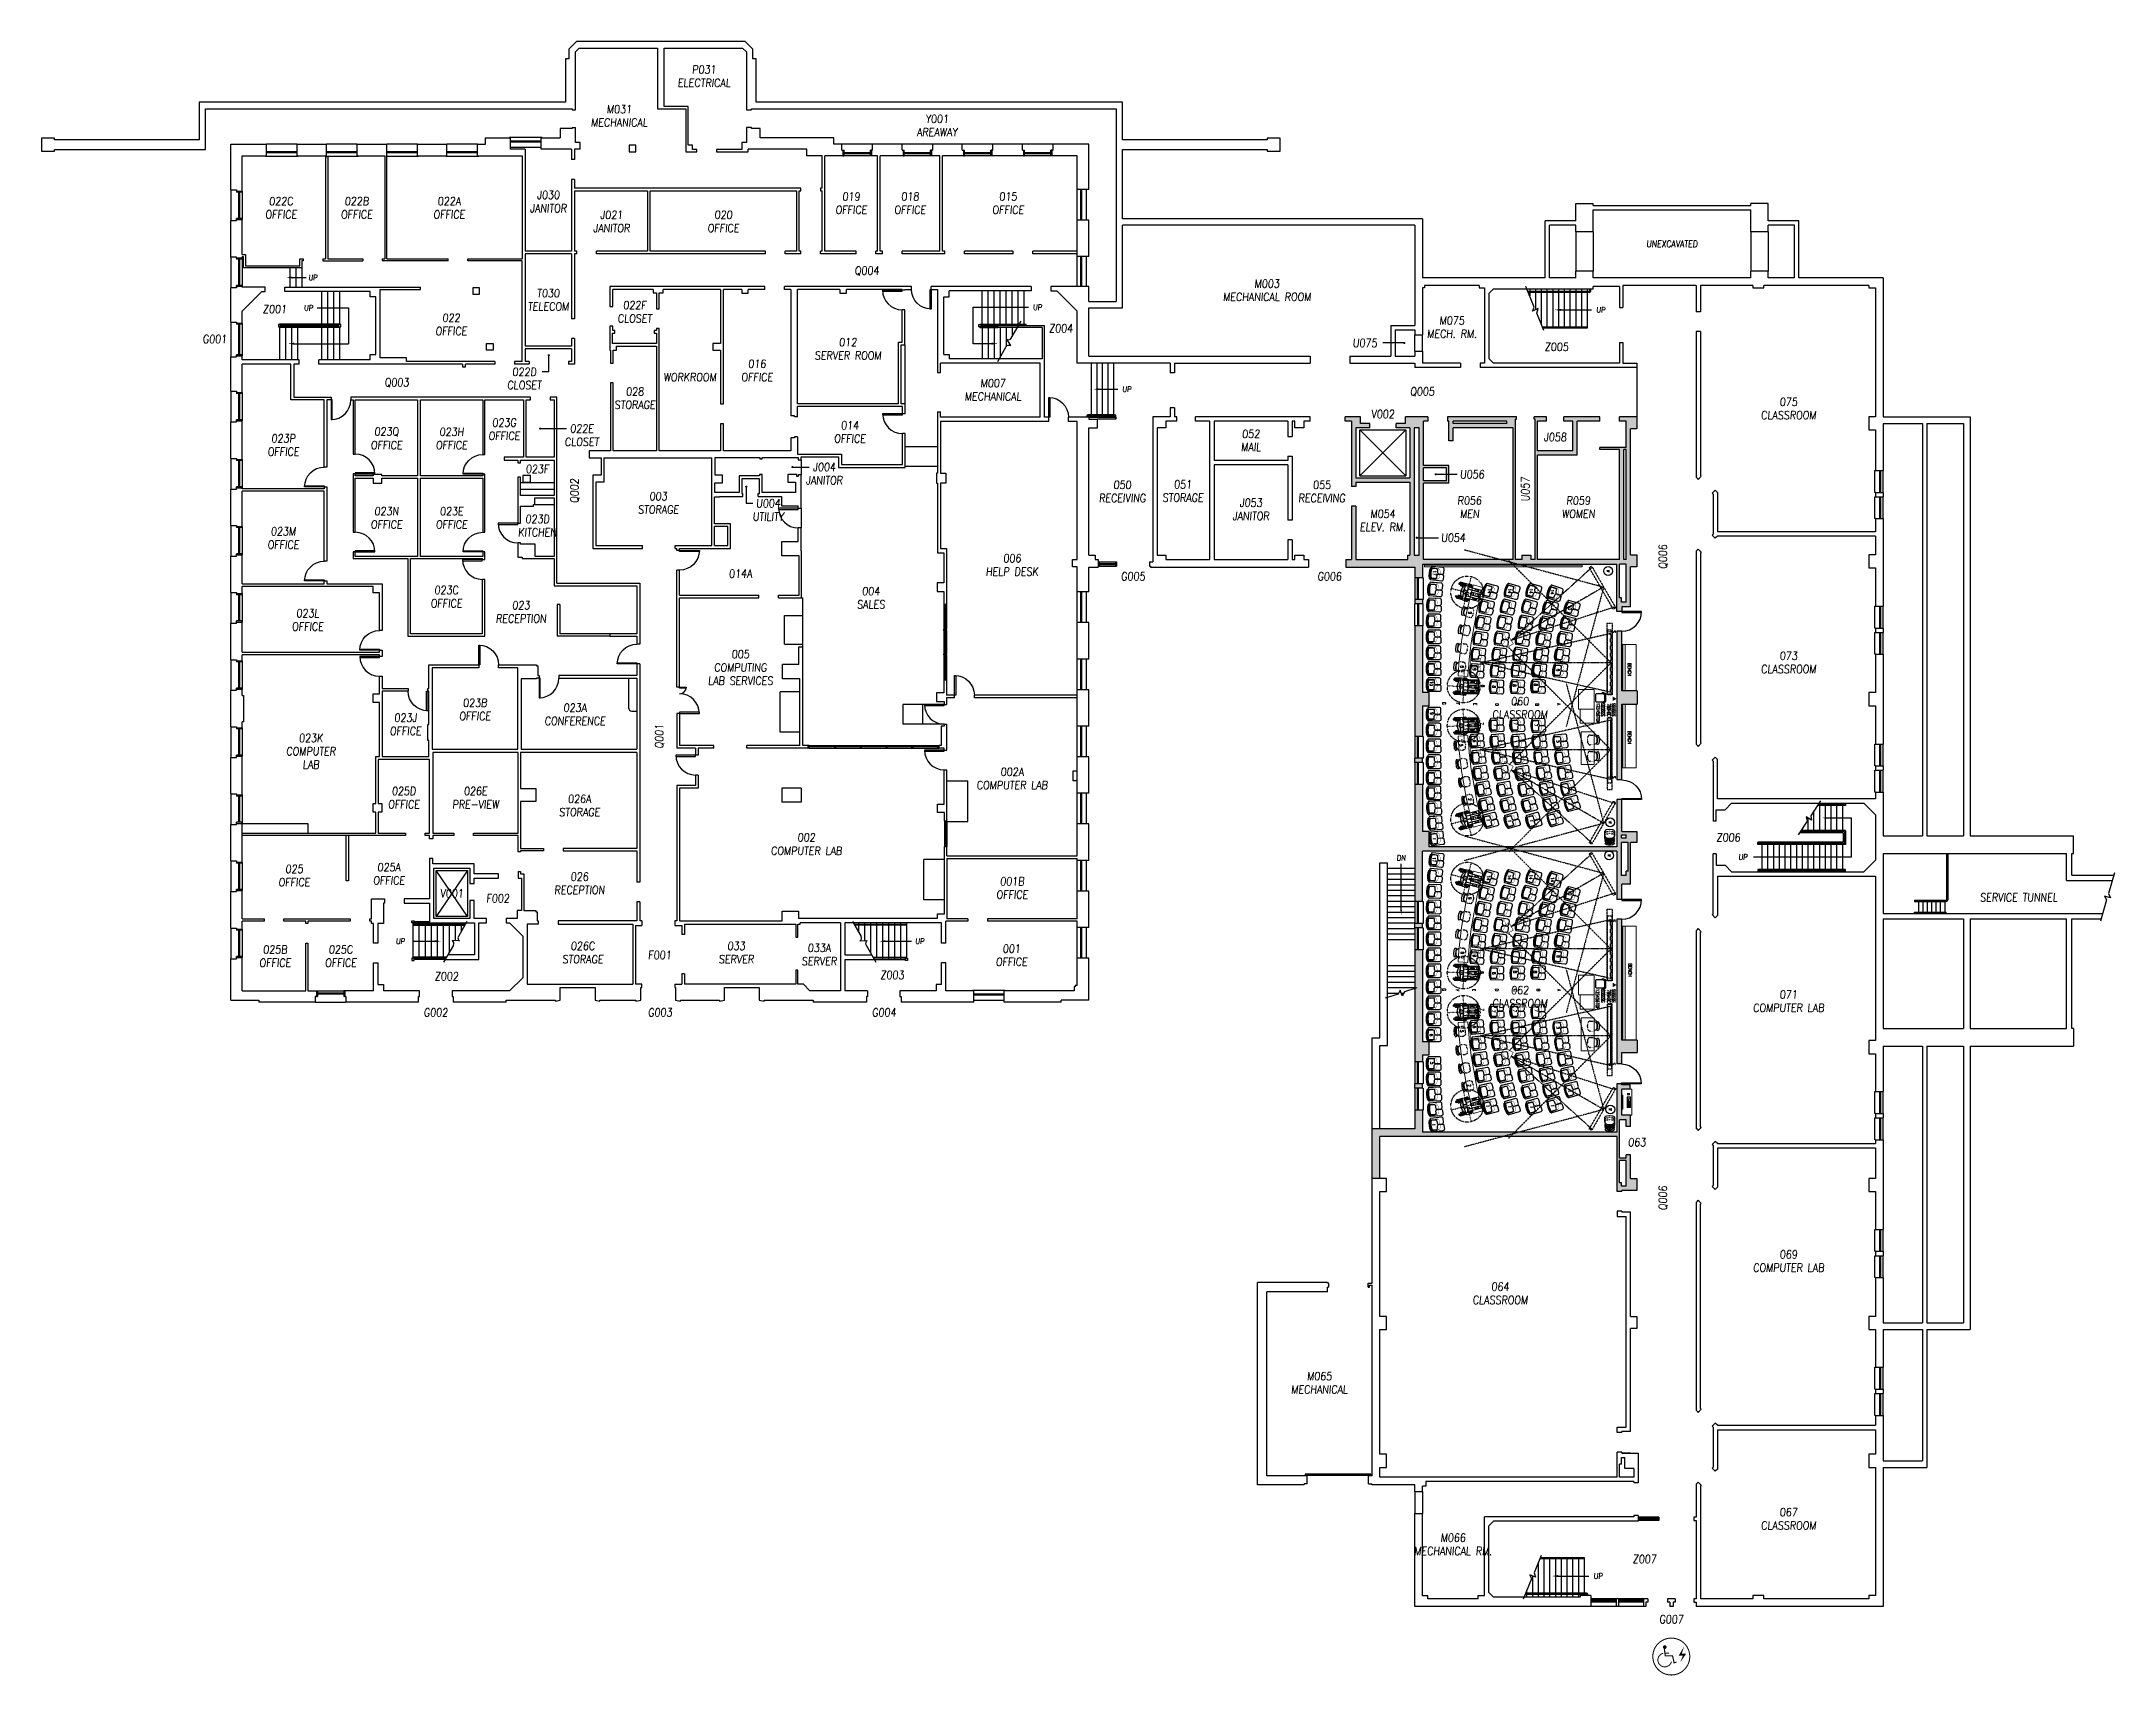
# Model space of a CAD drawing. Extents: x 691 to 4480, y 538 to 3524.
import ezdxf
from ezdxf.enums import TextEntityAlignment as Align

# ---------------------------------------------------------------- set-up
doc = ezdxf.new("R2010")
doc.units = 0
doc.header["$MEASUREMENT"] = 0
for name, pattern in [('CENTER2', [1.125, 0.75, -0.125, 0.125, -0.125]), ('DASHED2', [0.375, 0.25, -0.125]), ('DOT', [0.25, 0, -0.25]), ('DOT2', [0.125, 0, -0.125])]:
    doc.linetypes.add(name, pattern=pattern)
doc.layers.get('0').update_dxf_attribs({"linetype": 'CONTINUOUS'})
for name, color, linetype in [('A-BELOW', 111, 'CONTINUOUS'), ('A-DOOR', 7, 'CONTINUOUS'), ('A-FS-ID', 6, 'CONTINUOUS'), ('A-FS-NM', 6, 'CONTINUOUS'), ('A-GLAZ', 191, 'CONTINUOUS'), ('A-OVHD', 111, 'CONTINUOUS'), ('A-STRS', 4, 'CONTINUOUS'), ('A-SYM', 1, 'CONTINUOUS'), ('A-WL-EX', 171, 'CONTINUOUS'), ('class_ADA', 253, 'CONTINUOUS'), ('class_FILL', 171, 'CONTINUOUS'), ('class_FURN', 30, 'CONTINUOUS'), ('class_OH_TECH', 43, 'DASHED2'), ('class_SWITCHES', 7, 'CONTINUOUS'), ('class_TEXT', 7, 'CONTINUOUS')]:
    doc.layers.add(name, color=color, linetype=linetype)
doc.styles.add('ROMAND', font='romand', dxfattribs={"width": 0.75})
doc.styles.add('ROMANS', font='romans', dxfattribs={"width": 0.8, "height": 18})
doc.styles.get("Standard").update_dxf_attribs({"font": 'ROMANS', "width": 0.85, "oblique": 5, "height": 15})

msp = doc.modelspace()

# ---------------------------------------------------------------- texts
at = {"layer": 'A-BELOW', "oblique": 5, "width": 0.85}
for s, p in [('UP', (1186.9, 3093)), ('UP', (2674.5, 2889)), ('DN', (3175.8, 2032.5))]:
    msp.add_text(s, height=10, dxfattribs=at).set_placement(p, align=Align.MIDDLE)
at = {"layer": 'A-FS-ID', "oblique": 5, "width": 0.85}
for s, height, p in [('P031', 15, (1901.9, 3473.2)), ('M031', 15, (1746.7, 3400.8)), ('Y001', 15, (2327.6, 3383)), ('022C', 15, (1128.7, 3232.7)), ('022B', 15, (1266.9, 3232.7)), ('022A', 15, (1435.9, 3232.7)), ('J030', 15, (1617.2, 3244)), ('019', 15, (2170.8, 3241.2)), ('018', 15, (2278.3, 3241.2)), ('015', 15, (2457.4, 3241.2)), ('J021', 15, (1732.7, 3207.7)), ('020', 15, (1937, 3207.7)), ('UNEXCAVATED', 12, (3670.8, 3154.5)), ('Q004', 15, (2199.3, 3105)), ('T030', 15, (1617.1, 3064.4)), ('M003', 15, (2930.6, 3082)), ('Z001', 15, (1117.1, 3035.3)), ('022F', 15, (1775.1, 3042.5)), ('022', 15, (1439.7, 3019.5)), ('Z004', 15, (2553.9, 3000.2)), ('M075', 15, (3268.6, 3014.5)), ('G001', 15, (1007.5, 2980.8)), ('012', 15, (2164.7, 2975)), ('U075', 15, (3109.5, 2973.5)), ('Z005', 15, (3459.8, 2966.5)), ('022D', 15, (1573.3, 2920.7)), ('016', 15, (1998.6, 2935.4)), ('Q003', 15, (1340.2, 2900.8)), ('028', 15, (1775.3, 2884.7)), ('M007', 15, (2429.8, 2900)), ('Q005', 15, (3214.5, 2884.2)), ('V002', 15, (3142.3, 2843.5)), ('075', 15, (3883.8, 2865.8)), ('023P', 15, (1132.9, 2799.1)), ('023Q', 15, (1321.4, 2811)), ('023H', 15, (1440.4, 2811)), ('023G', 15, (1536.6, 2828)), ('022E', 15, (1678.4, 2817)), ('014', 15, (2168.2, 2823)), ('052', 15, (2901.3, 2807.5)), ('J058', 15, (3457.3, 2801.5)), ('023F', 15, (1597.1, 2743.1)), ('J004', 15, (2121.5, 2746.7)), ('U056', 15, (3305.5, 2733.5)), ('003', 15, (1818.2, 2693.4)), ('050', 15, (2666.2, 2714.2)), ('051', 15, (2776.8, 2715)), ('055', 15, (3030.8, 2714.2)), ('R056', 15, (3300.8, 2685.5)), ('R059', 15, (3499.8, 2685.5)), ('023N', 15, (1321.4, 2666)), ('023E', 15, (1440.4, 2666)), ('023D', 15, (1597.1, 2651.8)), ('U004', 15, (2019.1, 2680.5)), ('J053', 15, (2901.3, 2681.5)), ('M054', 15, (3142.3, 2661.2)), ('023M', 15, (1132.8, 2629.2)), ('U054', 15, (3271, 2617.5)), ('006', 15, (2464.8, 2580)), ('014A', 15, (1968.3, 2552)), ('G005', 15, (2685.8, 2547)), ('G006', 15, (3044.8, 2547)), ('023C', 15, (1430.8, 2522)), ('023', 15, (1567.3, 2494.1)), ('004', 15, (2206.8, 2520)), ('023L', 15, (1177.4, 2479.5)), ('005', 15, (1968.3, 2404.8)), ('073', 15, (3883.8, 2401.8)), ('023B', 15, (1483.1, 2315.9)), ('023A', 15, (1665.9, 2306.9)), ('060', 15, (3392.8, 2318.8)), ('023J', 15, (1356.2, 2288.6)), ('023K', 15, (1183.3, 2251.6)), ('025D', 15, (1353.1, 2154.6)), ('026E', 15, (1484.2, 2154.6)), ('002A', 15, (2464.8, 2189.7)), ('026A', 15, (1674.1, 2140.3)), ('002', 15, (2088.8, 2069.7)), ('Z006', 15, (3773.8, 2069.7)), ('025', 15, (1152.8, 2012.3)), ('025A', 15, (1325.9, 2015.5)), ('V001', 15, (1440.8, 1967.5)), ('026', 15, (1674.1, 1998.2)), ('001B', 15, (2464.8, 1989.7)), ('F002', 15, (1524.9, 1958.5)), ('SERVICE TUNNEL', 15, (4304.5, 1960.2)), ('025B', 15, (1117.8, 1865.1)), ('025C', 15, (1237.8, 1865.1)), ('026C', 15, (1680.1, 1871.6)), ('F001', 15, (1820.8, 1855)), ('033', 15, (1960.7, 1871.6)), ('033A', 15, (2112.3, 1868.1)), ('001', 15, (2463.8, 1866.7)), ('Z002', 15, (1431.1, 1816)), ('Z003', 15, (2245.6, 1818.4)), ('062', 15, (3392.8, 1790.8)), ('071', 15, (3883.8, 1782.8)), ('G002', 15, (1411.4, 1750.1)), ('G003', 15, (1821.4, 1750.1)), ('G004', 15, (2230.8, 1750.1)), ('063', 15, (3606.8, 1512.8)), ('069', 15, (3883.8, 1307.8)), ('064', 15, (3356.8, 1248.8)), ('M065', 15, (3026.4, 1085.3)), ('067', 15, (3883.8, 836.8)), ('M066', 15, (3270.6, 790.1)), ('Z007', 15, (3620.6, 751)), ('G007', 15, (3669.6, 641))]:
    msp.add_text(s, height=height, dxfattribs=at).set_placement(p, align=Align.MIDDLE)
for s, p in [('U057', (3402.8, 2706)), ('Q002', (1665.8, 2703.2)), ('Q006', (3654.8, 2582.7)), ('Q001', (1820.5, 2254.5)), ('Q006', (3654.8, 1410.7))]:
    msp.add_text(s, height=15, rotation=90, dxfattribs=at).set_placement(p, align=Align.MIDDLE)
at = {"layer": 'A-FS-NM', "oblique": 5, "width": 0.85}
for s, p in [('ELECTRICAL', (1901.9, 3448.9)), ('MECHANICAL', (1746.7, 3376.5)), ('AREAWAY', (2327.6, 3358.7)), ('JANITOR', (1617.2, 3219.7)), ('OFFICE', (2170.8, 3216.9)), ('OFFICE', (2278.3, 3216.9)), ('OFFICE', (2457.4, 3216.9)), ('OFFICE', (1128.7, 3208.4)), ('OFFICE', (1266.9, 3208.4)), ('OFFICE', (1435.9, 3208.4)), ('JANITOR', (1732.7, 3183.4)), ('OFFICE', (1937, 3183.4)), ('TELECOM', (1617.1, 3040.1)), ('MECHANICAL ROOM', (2930.6, 3057.7)), ('OFFICE', (1439.7, 2995.2)), ('CLOSET', (1775.1, 3018.2)), ('MECH. RM.', (3268.6, 2990.2)), ('SERVER ROOM', (2164.7, 2950.7)), ('WORKROOM', (1875.9, 2911.1)), ('OFFICE', (1998.6, 2911.1)), ('CLOSET', (1573.3, 2896.5)), ('MECHANICAL', (2429.8, 2875.7)), ('STORAGE', (1775.3, 2860.4)), ('CLASSROOM', (3883.8, 2841.5)), ('OFFICE', (1536.6, 2803.7)), ('OFFICE', (2168.2, 2798.7)), ('OFFICE', (1132.9, 2774.8)), ('OFFICE', (1321.4, 2786.7)), ('OFFICE', (1440.4, 2786.7)), ('CLOSET', (1678.4, 2792.7)), ('MAIL', (2901.3, 2783.2)), ('JANITOR', (2121.5, 2722.5)), ('RECEIVING', (2666.2, 2690)), ('STORAGE', (2776.8, 2690.7)), ('RECEIVING', (3030.8, 2690)), ('STORAGE', (1818.2, 2669.1)), ('UTILITY', (2019.1, 2656.2)), ('JANITOR', (2901.3, 2657.2)), ('MEN', (3300.8, 2661.2)), ('WOMEN', (3499.8, 2661.2)), ('OFFICE', (1321.4, 2641.7)), ('OFFICE', (1440.4, 2641.7)), ('KITCHEN', (1597.1, 2627.5)), ('ELEV. RM.', (3142.3, 2637)), ('OFFICE', (1132.8, 2604.9)), ('HELP DESK', (2464.8, 2555.7)), ('OFFICE', (1430.8, 2497.7)), ('SALES', (2206.8, 2495.7)), ('RECEPTION', (1567.3, 2469.8)), ('OFFICE', (1177.4, 2455.2)), ('COMPUTING', (1968.3, 2380.5)), ('LAB SERVICES', (1968.3, 2356.2)), ('CLASSROOM', (3883.8, 2377.5)), ('OFFICE', (1483.1, 2291.6)), ('CONFERENCE', (1665.9, 2282.6)), ('CLASSROOM', (3392.8, 2294.5)), ('OFFICE', (1356.2, 2264.3)), ('COMPUTER', (1183.3, 2227.3)), ('LAB', (1183.3, 2203)), ('COMPUTER LAB', (2464.8, 2165.4)), ('OFFICE', (1353.1, 2130.3)), ('PRE-VIEW', (1484.2, 2130.3)), ('STORAGE', (1674.1, 2116)), ('COMPUTER LAB', (2088.8, 2045.4)), ('OFFICE', (1152.8, 1988)), ('OFFICE', (1325.9, 1991.2)), ('RECEPTION', (1674.1, 1973.9)), ('OFFICE', (2464.8, 1965.4)), ('OFFICE', (1117.8, 1840.8)), ('OFFICE', (1237.8, 1840.8)), ('STORAGE', (1680.1, 1847.3)), ('SERVER', (1960.7, 1847.3)), ('SERVER', (2112.3, 1843.8)), ('OFFICE', (2463.8, 1842.4)), ('CLASSROOM', (3392.8, 1766.5)), ('COMPUTER LAB', (3883.8, 1758.5)), ('COMPUTER LAB', (3883.8, 1283.5)), ('CLASSROOM', (3356.8, 1224.5)), ('MECHANICAL', (3026.4, 1061)), ('CLASSROOM', (3883.8, 812.5)), ('MECHANICAL RM.', (3270.6, 765.8))]:
    msp.add_text(s, height=15, dxfattribs=at).set_placement(p, align=Align.MIDDLE)
at = {"layer": 'A-STRS', "oblique": 5, "width": 0.85}
for p in [(1178.8, 3037.5), (2511.1, 3038.7), (3540.8, 3034), (3800.5, 2034), (1346.7, 1880.2), (2296.2, 1880.2), (3535.8, 720)]:
    msp.add_text('UP', height=10, dxfattribs=at).set_placement(p, align=Align.MIDDLE)
at = {"layer": 'class_SWITCHES', "style": 'ROMANS'}
for s, width, p in [('1', 0.75, (3556.7, 2445.7)), ('1', 0.67, (3535.8, 2313.5)), ('7', 0.67, (3555.5, 2312.7)), ('TOP', 0.67, (3535.6, 2284)), ('6', 0.67, (3535.7, 2292.7)), ('3', 0.67, (3535.8, 2305.6)), ('5', 0.67, (3535.8, 2296.9)), ('4', 0.67, (3536, 2301)), ('2', 0.67, (3536.2, 2309.4)), ('8', 0.67, (3555.4, 2308.7)), ('B', 0.67, (3555.5, 2297)), ('C', 0.67, (3555.5, 2293.1)), ('9', 0.67, (3555.6, 2304.8)), ('A', 0.67, (3555.9, 2301)), ('1', 0.75, (3555.5, 2180.2)), ('1', 0.67, (3555.7, 1917)), ('1', 0.67, (3534.8, 1790.7)), ('2', 0.67, (3534.8, 1786.7)), ('3', 0.67, (3534.8, 1782.7)), ('7', 0.67, (3555.4, 1789.8)), ('8', 0.67, (3555.4, 1785.8)), ('9', 0.67, (3555.4, 1781.8)), ('4', 0.67, (3534.8, 1778.8)), ('5', 0.67, (3534.8, 1774.5)), ('6', 0.67, (3534.8, 1770.4)), ('TOP', 0.67, (3534.8, 1761.4)), ('A', 0.67, (3555.4, 1777.8)), ('B', 0.67, (3555.4, 1773.8)), ('C', 0.67, (3555.4, 1769.8)), ('1', 0.67, (3554.6, 1655.7))]:
    msp.add_text(s, height=6, rotation=270, dxfattribs=dict(at, width=width)).set_placement(p, align=Align.MIDDLE_CENTER)
at = {"layer": 'class_TEXT', "style": 'ROMANS', "width": 0.75}
for s, p in [('17', (3237, 2553)), ('10', (3296, 2514.6)), ('14', (3337.4, 2520.4)), ('14', (3374.4, 2520.4)), ('14', (3413.2, 2520.1)), ('14', (3452.1, 2518.6)), ('9', (3301.6, 2480.2)), ('10', (3484.2, 2489.9)), ('10', (3231.5, 2351.1)), ('6', (3287.3, 2381.9)), ('9', (3309.8, 2376.9)), ('8', (3421.8, 2348.8)), ('6', (3462.8, 2375.8)), ('G', (3254.4, 2315)), ('F', (3279.6, 2314.2)), ('E', (3311.2, 2313.4)), ('8', (3325.1, 2346.6)), ('8', (3345.5, 2345.2)), ('D', (3351, 2312.6)), ('8', (3382.8, 2347.5)), ('C', (3386.3, 2312.8)), ('B', (3424.2, 2312.6)), ('A', (3463.9, 2313.5)), ('9', (3231.9, 2296.5)), ('7', (3323.4, 2277.7)), ('7', (3348, 2274.9)), ('7', (3384.7, 2277.9)), ('7', (3422.2, 2275.1)), ('5', (3285.6, 2238.5)), ('6', (3310, 2246)), ('5', (3462.9, 2245.1)), ('2', (3301.1, 2139.4)), ('1', (3484.6, 2130.6)), ('1', (3298.3, 2103.3)), ('1', (3334.7, 2101.5)), ('1', (3373.7, 2100.1)), ('1', (3414.6, 2100.5)), ('1', (3452.4, 2103.1)), ('1', (3236.5, 2067.3)), ('17', (3236, 2029.4)), ('10', (3302.9, 1995.7)), ('14', (3335.5, 1995.8)), ('14', (3373.6, 1997.2)), ('14', (3413.1, 1997.6)), ('14', (3452.5, 1992.9)), ('10', (3484.4, 1968.7)), ('9', (3301.2, 1958.6)), ('6', (3287.9, 1859.1)), ('9', (3310.1, 1853.6)), ('8', (3323.3, 1822.9)), ('8', (3345.5, 1821.7)), ('8', (3384.1, 1823.8)), ('8', (3421.1, 1823.9)), ('6', (3463.3, 1852.4)), ('G', (3254.4, 1791.7)), ('F', (3278.5, 1790.4)), ('E', (3309, 1790.9)), ('D', (3350.7, 1791.2)), ('C', (3384.5, 1790.6)), ('B', (3426.6, 1791)), ('A', (3464.4, 1791)), ('7', (3324.1, 1755.2)), ('7', (3344.9, 1752.1)), ('7', (3383.5, 1752.6)), ('7', (3423.1, 1753.5)), ('6', (3231.1, 1708.7)), ('5', (3286.9, 1715.8)), ('6', (3310.1, 1723.4)), ('5', (3232.4, 1657.6)), ('2', (3300.4, 1616.4)), ('1', (3484, 1606.5)), ('1', (3298.3, 1576.2)), ('1', (3334.3, 1578.8)), ('1', (3374.7, 1577.9)), ('1', (3414.5, 1577.4)), ('1', (3452.5, 1579.6)), ('1', (3235.3, 1544.7))]:
    msp.add_text(s, height=6, rotation=270, dxfattribs=at).set_placement(p, align=Align.MIDDLE_CENTER)
at = {"layer": 'class_TEXT', "color": 7, "style": 'ROMANS', "width": 0.75}
msp.add_text('5', height=6, rotation=270, dxfattribs=at).set_placement((3463.1, 1722), align=Align.MIDDLE_CENTER)
at = {"layer": 'class_TEXT', "lineweight": 13, "char_height": 6, "width": 64.595, "attachment_point": 5, "rotation": 270, "style": 'ROMANS'}
for insert in [(3593.4, 2376.7), (3593.4, 2252.3)]:
    msp.add_mtext('BENCH', dxfattribs=dict(at, insert=insert))
at = {"layer": 'class_TEXT', "insert": (3597.2, 1839.6), "char_height": 6, "width": 73.69, "attachment_point": 1, "rotation": 270, "style": 'ROMANS'}
msp.add_mtext('BENCH', dxfattribs=at)

# ---------------------------------------------------------------- blocks, each defined once
blk = doc.blocks.new('36dr')
at = {"layer": 'A-DOOR'}
for p, q in [((0, 0), (-36, 0)), ((-36, 0), (-36, -2)), ((0, -2), (0, 0)), ((-36, -2), (0, -2))]:
    blk.add_line(p, q, dxfattribs=at)
blk.add_arc((0, 0), 36, 180, 270, dxfattribs=at)
blk = doc.blocks.new('IT-SCRN-07')
at = {"linetype": 'DASHED2', "ltscale": 0.5}
for points in [[(186.7, -186.7), (0, 0), (186.7, 186.7)], [(0, 42), (195, 0), (0, -42)]]:
    blk.add_lwpolyline(points, dxfattribs=at)
blk.add_lwpolyline([(5, -44), (0, -44), (0, 44), (5, 44)], close=True, dxfattribs=at)
at = {"linetype": 'CENTER2', "ltscale": 0.5}
blk.add_lwpolyline([(0, 0), (195, 0)], dxfattribs=at)
at = {"linetype": 'DASHED2', "ltscale": 0.5, "const_width": 1}
blk.add_lwpolyline([(195, -7.5), (213, -7.5), (213, 7.5), (195, 7.5)], close=True, dxfattribs=at)
blk = doc.blocks.new('IT-SCRN-09L')
at = {"linetype": 'DASHED2', "ltscale": 0.5}
for points in [[(186.7, -186.7), (0, 0), (186.7, 186.7)], [(0, 54), (238.5, 0), (0, -54)]]:
    blk.add_lwpolyline(points, dxfattribs=at)
for points in [[(-2.5, 58.4), (7.2, 58.4), (7.2, -72.6), (-2.5, -72.6)], [(-1.8, 57.6), (6.5, 57.6), (6.5, -60.4), (-1.8, -60.4)]]:
    blk.add_lwpolyline(points, close=True, dxfattribs=at)
at = {"linetype": 'DASHED2', "ltscale": 0.4}
blk.add_lwpolyline([(0, 54), (1, 54), (1, -54), (0, -54)], close=True, dxfattribs=at)
at = {"linetype": 'CENTER2', "ltscale": 0.5}
blk.add_lwpolyline([(0, 0), (238.5, 0)], dxfattribs=at)
at = {"linetype": 'DASHED2', "ltscale": 0.5, "const_width": 1}
blk.add_lwpolyline([(238.5, -7.5), (256.5, -7.5), (256.5, 7.5), (238.5, 7.5)], close=True, dxfattribs=at)
blk = doc.blocks.new('CHAIR-01')
for points in [[(5.4, 0.6), (0.4, 0, -0.055385), (-0.4, 0), (-5.4, 0.6, -0.382162), (-9, 4.6), (-9, 10, -0.414214), (-2, 17), (2, 17, -0.414214), (9, 10), (9, 4.6, -0.382162)], [(-8.6, 18.8, -0.160866), (-2, 21), (2, 21, -0.160866), (8.6, 18.8), (7, 16.2, 0.171967), (2, 18), (-2, 18, 0.171967), (-7, 16.2)]]:
    blk.add_lwpolyline(points, format="xyb", close=True)
for points in [[(-1, 17), (-1, 18)], [(1, 17), (1, 18)]]:
    blk.add_lwpolyline(points)
blk = doc.blocks.new('CHAIR-01A')
blk.add_lwpolyline([(-8.6, 6.5, -0.160866), (-2, 8.7), (2, 8.7, -0.160866), (8.6, 6.5), (7, 3.9, 0.171967), (2, 5.7), (-2, 5.7, 0.171967), (-7, 3.9)], format="xyb", close=True)
blk.add_lwpolyline([(-8.6, 0, -0.318862), (-2, 4.7), (2, 4.7, -0.318862), (8.6, 0, -0.318862)], format="xyb")
for points in [[(-1, 4.7), (-1, 5.7)], [(1, 4.7), (1, 5.7)]]:
    blk.add_lwpolyline(points)
at = {"linetype": 'DOT2', "ltscale": 0.5}
blk.add_lwpolyline([(9, -1.9, -0.013189), (9, -2.3), (9, -7.7, -0.382162), (5.4, -11.7), (0.4, -12.3, -0.055385), (-0.4, -12.3), (-5.4, -11.7, -0.382162), (-9, -7.7), (-9, -2.3, -0.013189), (-9, -1.9)], format="xyb", dxfattribs=at)
blk = doc.blocks.new('WC-METAL')
blk.add_circle((0, 0), 8)
at = {"style": 'ROMANS', "width": 0.75}
blk.add_text('W', height=5, dxfattribs=at).set_placement((0, 0), align=Align.MIDDLE_CENTER)
blk = doc.blocks.new('SW1')
at = {"const_width": 0.5}
blk.add_lwpolyline([(0, 14), (0, 0)], dxfattribs=at)
at = {"style": 'ROMAND', "width": 0.75}
blk.add_text('S', height=8, dxfattribs=at).set_placement((0, 8), align=Align.MIDDLE_CENTER)
blk = doc.blocks.new('TEL')
blk.add_lwpolyline([(-2, 0, 0.5, 10.4, 0), (-11, 0, 10.4, 10.4, 0)], format="xyseb")
at = {"const_width": 0.5}
blk.add_lwpolyline([(-11, -5.2), (-2, 0), (-11, 5.2)], close=True, dxfattribs=at)
blk = doc.blocks.new('STOOL-01')
blk.add_lwpolyline([(-6, 0), (6, 0, -0.414214), (8, -2), (8, -12, -0.414214), (4, -16), (-4, -16, -0.414214), (-8, -12), (-8, -2, -0.414214)], format="xyb", close=True)
blk.add_lwpolyline([(8, -12), (10, -12, -0.414214), (4, -18), (-4, -18, -0.414214), (-10, -12), (-8, -12)], format="xyb")
blk = doc.blocks.new('CHAIR-14-DT')
at = {"ltscale": 0.5, "flags": 128}
for points in [[(-14.4, 6.5), (-14.4, 3.2, -0.414214), (-17.4, 0.2), (-23.4, 0.2, -0.414214), (-26.4, 3.2), (-26.4, 9.5, -0.414214), (-23.4, 12.5), (-4, 12.5, -0.414214), (-2.5, 11), (-2.5, 11, -0.414214), (-4, 9.5), (-11.4, 9.5, 0.414214)], [(-14.4, -6.5), (-14.4, -3.2, 0.414214), (-17.4, -0.2), (-23.4, -0.2, 0.414214), (-26.4, -3.2), (-26.4, -9.5, 0.414214), (-23.4, -12.5), (-4, -12.5, 0.414214), (-2.5, -11), (-2.5, -11, 0.414214), (-4, -9.5), (-11.4, -9.5, -0.414214)]]:
    blk.add_lwpolyline(points, format="xyb", close=True, dxfattribs=at)
at = {"linetype": 'DOT2', "ltscale": 0.5}
blk.add_lwpolyline([(-13.3, -9.2, 0.5, 0.5, 0), (-15.8, -9.2, 0.5, 0.5, -0.353134), (-18.8, -6.9, 0.5, 0.5, 0), (-19.2, -5.1, 0.5, 0.5, -0.053285), (-19.7, 0, 0.5, 0.5, -0.053285), (-19.2, 5.1, 0.5, 0.5, 0), (-18.8, 6.9, 0.5, 0.5, -0.353134), (-15.8, 9.2, 0.5, 0.5, 0), (-13.3, 9.2, 0, 0, 0)], format="xyseb", dxfattribs=at)
at = {"linetype": 'DOT2', "ltscale": 0.5, "const_width": 0.5}
for points in [[(-2.5, 10), (-2.5, 12), (-15.8, 12, 0.414214), (-16.5, 11.2), (-16.5, 10.8, 0.414214), (-15.8, 10)], [(-2.5, -10), (-2.5, -12), (-15.8, -12, -0.414214), (-16.5, -11.2), (-16.5, -10.8, -0.414214), (-15.8, -10)]]:
    blk.add_lwpolyline(points, format="xyb", close=True, dxfattribs=at)
at = {"linetype": 'Continuous'}
blk.add_lwpolyline([(-12.6, 9.2), (-4, 9.2), (-1.4, 10, -0.144476), (-1.4, -10), (-4, -9.2), (-12.6, -9.2)], format="xyb", dxfattribs=at)
for points in [[(-8.1, 9.7), (-8.1, 10)], [(-8.1, 9.2), (-8.1, 9.5)], [(-6.1, 9.7), (-6.1, 10)], [(-6.1, 9.2), (-6.1, 9.5)], [(-8.1, -9.2), (-8.1, -9.5)], [(-8.1, -9.7), (-8.1, -10)], [(-6.1, -9.2), (-6.1, -9.5)], [(-6.1, -9.7), (-6.1, -10)]]:
    blk.add_lwpolyline(points, dxfattribs=at)
for radius, start, end in [(32.6, 343.5061, 16.4939), (34.1, 343.5581, 16.4419)]:
    blk.add_arc((-35.3, 0), radius, start, end, dxfattribs=at)
blk = doc.blocks.new('CHAIR-13A')
at = {"flags": 128}
for points in [[(1.5, -18.2), (1.5, -1.3, -0.414214), (3, 0.2), (26, 0.2, -0.414214), (27.5, -1.3), (27.5, -18.2, -0.436883), (25.9, -19.7), (16, -19, 0.038405), (13, -19), (3.1, -19.7, -0.436883)], [(2.4, -18.2), (2.4, -1.3, -0.414214), (3, -0.7), (26, -0.7, -0.414214), (26.6, -1.3), (26.6, -18.2, -0.436883), (26, -18.8), (16.1, -18.1, 0.038405), (12.9, -18.1), (3, -18.8, -0.436883)]]:
    blk.add_lwpolyline(points, format="xyb", close=True, dxfattribs=at)
for points in [[(1.7, -2.3), (2.2, -2.3), (2.2, -17.3), (1.7, -17.3)], [(26.8, -2.3), (27.3, -2.3), (27.3, -17.3), (26.8, -17.3)]]:
    blk.add_lwpolyline(points, close=True)
blk = doc.blocks.new('HC-WheelChair')
at = {"layer": 'class_ADA', "color": 253, "linetype": 'DOT'}
for p, q in [((-30, 0), (30, 0)), ((-14.8, 6), (14.8, 6)), ((-12, 19), (-12, -7)), ((0, 30), (0, -30)), ((12, 19), (12, -7))]:
    blk.add_line(p, q, dxfattribs=at)
at = {"layer": 'class_ADA', "color": 253}
for points in [[(-2.4, 6.7, 0.009012), (-3.4, 6.8, 0.040464), (-4.2, 6.8, 0.024009), (-7, 6.3, -0.02518), (-9.6, 5.9, -0.062246), (-12.5, 6, 0.115331), (-14, 5.9, 0.037518), (-14.3, 5.7, 0.035722), (-14.6, 5.6, 0.094361), (-15.1, 5, 0.148049), (-15.3, 4.5), (-15.3, -0.7), (-15.3, -1.6, -0.11973), (-15.4, -1.9, 0.046388), (-15.6, -2.6, 0.031539), (-15.7, -2.9, 0.017582), (-15.8, -3.4, 0.384464), (-15, -4.5, 0.325919), (-13.7, -3.9, 0.055549), (-13.4, -3.2, 0.074743), (-13.3, -2.7, 0.052222), (-13.4, -1.9, -0.045141), (-13.5, -1, -0.049351), (-13.4, 0.9, -0.103824), (-13.1, 1.7, -0.053783), (-12.9, 1.9, -0.074353), (-12.8, 2.1, -0.158953), (-12, 2.2, -0.041249), (-9.3, 1.6, -0.003698), (-7.9, 1.1, 0.006681), (-7.1, 0.9, 0.005459), (-6.1, 0.6, 0.007155), (-5.4, 0.4, 0.061185), (-5, 0.3, 0.015766), (-3.4, 0.4, 0.062077), (-2.6, 0.5, 0.029276), (-1.7, 0.8)], [(-11, 5.9), (-11, 18, 1), (-13, 18), (-13, 6, 1)], [(-13, 1.9), (-13, -6, 1), (-11, -6), (-11, 2, 1)], [(-11, 6), (-10, 6), (-10, 14, -1), (-8.5, 14), (-8.5, 9.5), (-7.5, 9.8, -0.123106), (0, 11.2, -0.123106), (7.5, 9.8), (8.5, 9.5), (8.5, 14, -1), (10, 14), (10, 6), (11, 6)], [(2.4, 6.7, -0.009012), (3.4, 6.8, -0.040464), (4.2, 6.8, -0.024009), (7, 6.3, 0.02518), (9.6, 5.9, 0.062246), (12.5, 6, -0.115331), (14, 5.9, -0.037518), (14.3, 5.7, -0.035722), (14.6, 5.6, -0.094361), (15.1, 5, -0.148049), (15.3, 4.5), (15.3, -0.7), (15.3, -1.6, 0.11973), (15.4, -1.9, -0.046388), (15.6, -2.6, -0.031539), (15.7, -2.9, -0.017582), (15.8, -3.4, -0.384464), (15, -4.5, -0.325919), (13.7, -3.9, -0.055549), (13.4, -3.2, -0.074743), (13.3, -2.7, -0.052222), (13.4, -1.9, 0.045141), (13.5, -1, 0.049351), (13.4, 0.9, 0.103824), (13.1, 1.7, 0.053783), (12.9, 1.9, 0.074353), (12.8, 2.1, 0.158953), (12, 2.2, 0.041249), (9.3, 1.6, 0.003698), (7.9, 1.1, -0.006681), (7.1, 0.9, -0.005459), (6.1, 0.6, -0.007155), (5.4, 0.4, -0.061185), (5, 0.3, -0.015766), (3.4, 0.4, -0.062077), (2.6, 0.5, -0.029276), (1.7, 0.8)], [(13, 6), (13, 18, 1), (11, 18), (11, 5.9, 1)], [(11, 2), (11, -6, 1), (13, -6), (13, 1.9, 1)], [(-6.6, -19), (-9, -19), (-9, -14, -0.414214), (-7, -12), (-6.6, -12)], [(-2.2, -12), (0, -12), (2.2, -12, -0.414214)], [(6.6, -12), (7, -12, -0.414214), (9, -14), (9, -19), (6.6, -19)]]:
    blk.add_lwpolyline(points, format="xyb", dxfattribs=at)
for points in [[(-14, 5.9), (-14, 17), (-14.8, 17), (-14.8, 5.4)], [(7, 0.8), (6.6, -4), (6.6, -19.7), (6.3, -22.1), (6.9, -24.2), (6.4, -27), (5.4, -27.1), (3.8, -26.8), (2.9, -22.2), (3.3, -21.2), (2.6, -21.2), (2, -8.8), (1.3, -6.7), (0.5, -5.8), (0, -5.7), (-0.5, -5.8), (-1.3, -6.7), (-2, -8.8), (-2.6, -21.2), (-3.3, -21.2), (-2.9, -22.2), (-3.8, -26.8), (-5.4, -27.1), (-6.4, -27), (-6.9, -24.2), (-6.3, -22.1), (-6.6, -19.7), (-6.6, -4), (-7, 0.8)], [(14.8, 5.4), (14.8, 17), (14, 17), (14, 5.9)], [(-14.8, -4.5), (-14.8, -5), (-14, -5), (-14, -4.2)], [(-11, -2), (-10, -2), (-10, -24), (-6.8, -24)], [(-3.2, -24), (-2, -24), (-2, -19), (-2.5, -19)], [(2.5, -19), (2, -19), (2, -24), (3.2, -24)], [(6.8, -24), (10, -24), (10, -2), (11, -2)], [(14, -4.2), (14, -5), (14.8, -5), (14.8, -4.5)]]:
    blk.add_lwpolyline(points, dxfattribs=at)
blk.add_lwpolyline([(0, 8.2, 0.122026), (-1.2, 7.9, 0.105329), (-2.2, 7, 0.087994), (-2.9, 5.7, 0.078725), (-3.1, 4.2, 0.078725), (-2.9, 2.6, 0.087994), (-2.2, 1.3, 0.105329), (-1.2, 0.5, 0.122026), (0, 0.2, 0.122026), (1.2, 0.5, 0.105329), (2.2, 1.3, 0.087994), (2.9, 2.6, 0.078725), (3.1, 4.2, 0.078725), (2.9, 5.7, 0.087994), (2.2, 7, 0.105329), (1.2, 7.9, 0.122026)], format="xyb", close=True, dxfattribs=at)
at = {"layer": 'class_ADA', "color": 252, "linetype": 'DOT2', "ltscale": 0.5}
blk.add_circle((0, 0), 30, dxfattribs=at)

# ---------------------------------------------------------------- hatches: boundary and pattern name
at = {"layer": 'class_FILL'}
h = msp.add_hatch(color=256, dxfattribs=at)
h.dxf.hatch_style = 1
h.paths.add_polyline_path([(3376, 2050), (3375, 2050.3), (3375.4, 2049.9)], flags=17)
h.paths.add_polyline_path([(3372.8, 2052.5), (3366.8, 2052.5), (3375, 2050.3)], flags=17)
h.paths.add_polyline_path([(3594.8, 2060.5), (3606.8, 2060.5), (3606.8, 2080.5), (3579.2, 2080.5), (3579.2, 2138.9), (3570.2, 2138.9), (3570.2, 2052.5), (3372.8, 2052.5), (3375, 2050.3), (3376, 2050), (3375.4, 2049.9), (3375, 2050.3), (3366.8, 2052.5), (3226.8, 2052.5), (3226.8, 2080.5), (3214.8, 2080.5), (3214.8, 2166.5), (3200.8, 2166.5), (3200.8, 1952.5), (3214.8, 1952.5), (3214.8, 2044.5), (3570.2, 2044.5), (3570.2, 1956.3), (3579.2, 1956.3), (3579.2, 1984.5), (3594.8, 1984.5)])
h.paths.add_polyline_path([(3578.8, 2060.5), (3590.8, 2060.5), (3590.8, 2008.5), (3586.8, 2008.5), (3586.8, 2000.5), (3578.8, 2000.5)], flags=16)
h.paths.add_polyline_path([(3578.8, 2068.5), (3578.8, 2074.5), (3586.8, 2074.5), (3586.8, 2068.5)], flags=16)
h.paths.add_polyline_path([(3214.8, 2214.5), (3200.8, 2214.5), (3200.8, 2206.5), (3214.8, 2206.5)])
h.paths.add_polyline_path([(3226.8, 2334.5), (3214.8, 2334.5), (3214.8, 2456.5), (3200.8, 2456.5), (3200.8, 2254.5), (3214.8, 2254.5), (3214.8, 2310.5), (3226.8, 2310.5)])
h.paths.add_polyline_path([(3214.8, 2504.5), (3200.8, 2504.5), (3200.8, 2496.5), (3214.8, 2496.5)], flags=17)
h.paths.add_polyline_path([(3214.8, 2568.6), (3570.2, 2568.6), (3570.2, 2482.7), (3579.2, 2482.7), (3579.2, 2491.5), (3594.8, 2491.5), (3594.8, 2564.5), (3606.8, 2564.5), (3606.8, 2586.5), (3594.8, 2586.5), (3594.8, 2816.5), (3606.8, 2816.5), (3606.8, 2838.5), (3574.8, 2838.5), (3574.8, 2830.5), (3586.8, 2830.5), (3586.8, 2782.5), (3538.8, 2782.5), (3538.8, 2778.5), (3574.8, 2778.5), (3574.8, 2577.5), (3424.8, 2577.5), (3424.8, 2768.5), (3497.8, 2768.5), (3497.8, 2830.5), (3538.8, 2830.5), (3538.8, 2838.5), (3473.3, 2838.5), (3473.3, 2830.5), (3489.8, 2830.5), (3489.8, 2776.5), (3424.8, 2776.5), (3424.8, 2830.5), (3441.3, 2830.5), (3441.3, 2838.5), (3418.8, 2838.5), (3418.8, 2834.5), (3420.8, 2834.5), (3420.8, 2577.5), (3412.8, 2577.5), (3412.8, 2585.5), (3396.8, 2585.5), (3396.8, 2577.5), (3384.8, 2577.5), (3384.8, 2834.5), (3386.8, 2834.5), (3386.8, 2838.5), (3260.8, 2838.5), (3260.8, 2830.5), (3262.8, 2830.5), (3262.8, 2794.5), (3270.8, 2794.5), (3270.8, 2818.5), (3380.8, 2818.5), (3380.8, 2577.5), (3216.8, 2577.5), (3216.8, 2617.5), (3208.8, 2617.5), (3208.8, 2585.5), (3199.8, 2585.5), (3199.8, 2818.5), (3208.8, 2818.5), (3208.8, 2617.5), (3216.8, 2617.5), (3216.8, 2717.5), (3262.8, 2717.5), (3262.8, 2733.5), (3258.8, 2733.5), (3258.8, 2721.5), (3216.8, 2721.5), (3216.8, 2745.5), (3258.8, 2745.5), (3258.8, 2733.5), (3262.8, 2733.5), (3262.8, 2749.5), (3216.8, 2749.5), (3216.8, 2830.5), (3224.8, 2830.5), (3224.8, 2838.5), (3183.8, 2838.5), (3183.8, 2826.5), (3166.8, 2826.5), (3166.8, 2818.5), (3191.8, 2818.5), (3191.8, 2727.2), (3092.8, 2727.2), (3092.8, 2818.5), (3118.8, 2818.5), (3118.8, 2826.5), (3101.8, 2826.5), (3101.8, 2838.5), (3073.3, 2838.5), (3073.3, 2830.5), (3084.8, 2830.5), (3084.8, 2711.2), (3092.8, 2711.2), (3092.8, 2719.2), (3191.8, 2719.2), (3191.8, 2585.5), (3187.8, 2585.5), (3187.8, 2577.5), (3092.8, 2577.5), (3092.8, 2675.2), (3084.8, 2675.2), (3084.8, 2577.5), (3074.8, 2577.5), (3074.8, 2563.5), (3200.8, 2563.5), (3200.8, 2544.5), (3214.8, 2544.5)])
h.paths.add_polyline_path([(3270.8, 2826.5), (3270.8, 2830.5), (3368.8, 2830.5), (3368.8, 2826.5)], flags=16)
h.paths.add_polyline_path([(3574.8, 2569.5), (3586.8, 2569.5), (3586.8, 2541.5), (3586.8, 2499.5), (3578.8, 2499.5), (3578.8, 2507.5), (3574.8, 2507.5)], flags=16)
h.paths.add_polyline_path([(3582.8, 2577.5), (3582.8, 2778.5), (3586.8, 2778.5), (3586.8, 2577.5)], flags=16)
h = msp.add_hatch(color=256, dxfattribs=at)
h.dxf.hatch_style = 1
h.paths.add_polyline_path([(3607.4, 2337.5), (3579.2, 2337.5), (3579.2, 2446.7), (3570.2, 2446.7), (3570.2, 2174.9), (3579.2, 2174.9), (3579.2, 2313.5), (3607.4, 2313.5)])
h.paths.add_polyline_path([(3606.8, 2080.5), (3579.2, 2080.5), (3579.2, 2138.9), (3570.2, 2138.9), (3570.2, 2052.5), (3385.2, 2052.5), (3380.2, 2051.2), (3378.4, 2049.4), (3396.6, 2044.5), (3570.2, 2044.5), (3570.2, 1956.3), (3579.2, 1956.3), (3579.2, 1984.5), (3594.8, 1984.5), (3594.8, 2060.5), (3606.8, 2060.5)])
h.paths.add_polyline_path([(3590.8, 2060.5), (3590.8, 2008.5), (3586.8, 2008.5), (3586.8, 2000.5), (3578.8, 2000.5), (3578.8, 2060.5)], flags=16)
h.paths.add_polyline_path([(3586.8, 2068.5), (3578.8, 2068.5), (3578.8, 2074.5), (3586.8, 2074.5)], flags=16)
h.paths.add_polyline_path([(3380.2, 2051.2), (3376, 2050), (3378.4, 2049.4)])
h.paths.add_polyline_path([(3381.6, 2052.5), (3372.8, 2052.5), (3375, 2050.3), (3376, 2050), (3380.2, 2051.2)])
h.paths.add_polyline_path([(3385.2, 2052.5), (3381.6, 2052.5), (3380.2, 2051.2)], flags=17)
h.paths.add_polyline_path([(3378.4, 2049.4), (3377.2, 2048.1), (3380.8, 2044.5), (3396.6, 2044.5)])
h.paths.add_polyline_path([(3378.4, 2049.4), (3376, 2050), (3375.4, 2049.9), (3377.2, 2048.1)])
h.paths.add_polyline_path([(3377.2, 2048.1), (3373.6, 2044.5), (3380.8, 2044.5)])
h.paths.add_polyline_path([(3377.2, 2048.1), (3375.4, 2049.9), (3355.4, 2044.5), (3373.6, 2044.5)])
h = msp.add_hatch(color=256, dxfattribs=at)
h.dxf.hatch_style = 1
h.paths.add_polyline_path([(3579.2, 1920.3), (3570.2, 1920.3), (3570.2, 1655.8), (3579.2, 1655.8), (3579.2, 1676.9), (3607.4, 1676.9), (3607.4, 1699.1), (3579.2, 1699.1)])
h.paths.add_polyline_path([(3214.8, 1912.5), (3200.8, 1912.5), (3200.8, 1904.5), (3214.8, 1904.5)])
h.paths.add_polyline_path([(3214.8, 1864.5), (3200.8, 1864.5), (3200.8, 1659.5), (3214.8, 1659.5), (3214.8, 1672.5), (3226.8, 1672.5), (3226.8, 1696.5), (3214.8, 1696.5)])
h.paths.add_polyline_path([(3214.8, 1619.5), (3200.8, 1619.5), (3200.8, 1611.5), (3214.8, 1611.5)])
h = msp.add_hatch(color=256, dxfattribs=at)
h.dxf.hatch_style = 1
h.paths.add_polyline_path([(3574.8, 1554), (3586.8, 1554), (3586.8, 1541.5), (3594.8, 1541.5), (3594.8, 1562), (3579.2, 1562), (3579.2, 1610), (3594.2, 1610), (3594.2, 1618), (3579.2, 1618), (3579.2, 1619.8), (3578.6, 1619.8), (3570.2, 1619.8), (3570.2, 1531.5), (3392.7, 1531.5), (3380.2, 1528.2), (3375.6, 1523.5), (3570.8, 1523.5), (3570.8, 1422.7), (3579.1, 1422.7), (3579.1, 1424.5), (3606.8, 1424.5), (3606.8, 1446.5), (3594.8, 1446.5), (3594.8, 1489.5), (3586.8, 1489.5), (3586.8, 1483.5), (3574.8, 1483.5)])
h.paths.add_polyline_path([(3574.8, 1479.5), (3586.8, 1479.5), (3586.8, 1432.5), (3578.8, 1432.5), (3578.8, 1438.5), (3574.8, 1438.5)], flags=16)
h.paths.add_polyline_path([(3392.7, 1531.5), (3383.6, 1531.5), (3380.2, 1528.2)], flags=17)
h.paths.add_polyline_path([(3380.2, 1528.2), (3362.8, 1523.5), (3375.6, 1523.5)], flags=17)
h.paths.add_polyline_path([(3380.2, 1528.2), (3383.6, 1531.5), (3214.8, 1531.5), (3214.8, 1571.5), (3200.8, 1571.5), (3200.8, 1537.5), (3122.8, 1537.5), (3122.8, 1446.5), (3136.8, 1446.5), (3136.8, 1523.5), (3214.8, 1523.5), (3362.8, 1523.5)])

# ---------------------------------------------------------------- linework, layer by layer
at = {"layer": 'A-BELOW'}
for p, q in [((1157.9, 3336.5), (1101.9, 3336.5)), ((1267.9, 3336.5), (1211.9, 3336.5)), ((1377.9, 3336.5), (1321.9, 3336.5)), ((1487.9, 3336.5), (1431.9, 3336.5)), ((1606.2, 3349), (1545.7, 3349)), ((1545.7, 3349), (1545.7, 3348.5)), ((1606.2, 3349), (1606.2, 3348.5)), ((2209.7, 3336.5), (2153.7, 3336.5)), ((2319.7, 3336.5), (2263.7, 3336.5)), ((2429.7, 3336.5), (2373.7, 3336.5)), ((2539.7, 3336.5), (2483.7, 3336.5)), ((1100.4, 3315), (1100.4, 3315.5)), ((1100.4, 3315), (1160.2, 3315)), ((1160.2, 3315), (1160.2, 3315.5)), ((1211.9, 3315), (1270.2, 3315)), ((1270.2, 3315), (1270.2, 3315.5)), ((1321.9, 3315), (1380.2, 3315)), ((1380.2, 3315), (1380.2, 3315.5)), ((1429.7, 3315), (1429.7, 3315.5)), ((1429.7, 3315), (1490.2, 3315)), ((1490.2, 3315), (1490.2, 3315.5)), ((1547.9, 3331.5), (1603.9, 3331.5)), ((2205.7, 3315.5), (2157.7, 3315.5)), ((2315.7, 3315.5), (2267.7, 3315.5)), ((2425.7, 3315.5), (2377.7, 3315.5)), ((2535.7, 3315.5), (2487.7, 3315.5)), ((1036.8, 3253.1), (1036.8, 3197.1)), ((1057.8, 3251.1), (1057.8, 3199.1)), ((2583.3, 3256.4), (2583.3, 3195.9)), ((2583.3, 3256.4), (2583.8, 3256.4)), ((2600.8, 3198.1), (2600.8, 3254.1)), ((2583.3, 3195.9), (2583.8, 3195.9)), ((3494.8, 3176.5), (3494.8, 3104.5)), ((3526.8, 3176.5), (3526.8, 3104.5)), ((3814.8, 3176.5), (3814.8, 3104.5)), ((3846.8, 3176.5), (3846.8, 3104.5)), ((1036.8, 3130.5), (1036.8, 3074.5)), ((1057.8, 3128.5), (1057.8, 3076.5)), ((1144.8, 3110.5), (1144.8, 3075.5)), ((1155.8, 3110.5), (1155.8, 3075.5)), ((1166.8, 3110.5), (1166.8, 3075.5)), ((2583.3, 3134.5), (2583.3, 3076.5)), ((2600.8, 3076.5), (2600.8, 3131.5)), ((1149.6, 3093), (1174.8, 3093)), ((1036.8, 3011.6), (1036.8, 2948.1)), ((1057.8, 3009.6), (1057.8, 2950.1)), ((2269.2, 2862.1), (2269.2, 2970.2)), ((3200.8, 2958.5), (3200.8, 2988.5)), ((3214.8, 2958.5), (3214.8, 2988.5)), ((2609.2, 2936.5), (2609.2, 2842)), ((2619.4, 2936.5), (2619.4, 2842)), ((2629.7, 2936.5), (2629.7, 2842)), ((2639.9, 2936.5), (2639.9, 2842)), ((2650.2, 2936.5), (2650.2, 2842)), ((1036.8, 2885.2), (1036.8, 2829.2)), ((1057.8, 2883.2), (1057.8, 2831.2)), ((2622.7, 2889), (2658.2, 2889)), ((2652.2, 2842), (2603.2, 2842)), ((2601.2, 2840), (2601.2, 2838)), ((2603.2, 2839), (2603.2, 2838)), ((2651.2, 2840), (2604.2, 2840)), ((2604.8, 2838), (2654.2, 2838)), ((2609.2, 2840), (2609.2, 2838)), ((2610.2, 2838), (2609.2, 2838)), ((2619.4, 2840), (2619.4, 2838)), ((2654.2, 2834.5), (2620.8, 2834.5)), ((2629.7, 2840), (2629.7, 2838)), ((2639.9, 2840), (2639.9, 2838)), ((2650.2, 2840), (2650.2, 2838)), ((2652.2, 2838), (2652.2, 2839)), ((2654.2, 2838), (2654.2, 2840)), ((2654.2, 2838), (2654.2, 2834.5)), ((2269.2, 2784.2), (2328.7, 2784.2)), ((1036.8, 2762.6), (1036.8, 2706.6)), ((1057.8, 2760.6), (1057.8, 2708.6)), ((2079.1, 2759.7), (2079.1, 2732.2)), ((2269.2, 2748.2), (2328.7, 2748.2)), ((4041.8, 2700.5), (4041.8, 2740.5)), ((4041.8, 2740.5), (4042.8, 2740.5)), ((4056.8, 2700.5), (4056.8, 2740.5)), ((1566.3, 2718.5), (1627.8, 2718.5)), ((1566.3, 2706.5), (1627.8, 2706.5)), ((4042.8, 2700.5), (4041.8, 2700.5)), ((4041.8, 2652.5), (4041.8, 2692.5)), ((4041.8, 2692.5), (4042.8, 2692.5)), ((4056.8, 2652.5), (4056.8, 2692.5)), ((1592.3, 2678.5), (1627.8, 2678.5)), ((2079.1, 2671.4), (2079.1, 2635.4)), ((4042.8, 2652.5), (4041.8, 2652.5)), ((1036.8, 2640), (1036.8, 2584)), ((1057.8, 2638), (1057.8, 2586)), ((2623.8, 2573.5), (2653.8, 2573.5)), ((2623.8, 2565.5), (2653.8, 2565.5)), ((3200.8, 2544.5), (3200.8, 2504.5)), ((3214.8, 2544.5), (3215.8, 2544.5)), ((3215.8, 2544.5), (3215.8, 2504.5)), ((1036.8, 2517.4), (1036.8, 2461.4)), ((1057.8, 2515.4), (1057.8, 2463.4)), ((2080.1, 2507.7), (2082.1, 2507.7)), ((2082.1, 2418.2), (2082.1, 2507.7)), ((2583.3, 2520.6), (2583.3, 2460.1)), ((2583.3, 2520.6), (2583.8, 2520.6)), ((2600.8, 2462.4), (2600.8, 2518.4)), ((3214.8, 2504.5), (3215.8, 2504.5)), ((1638.1, 2495.6), (1633.2, 2495.6)), ((2048.6, 2475.7), (2082.1, 2475.7)), ((2048.6, 2423.2), (2048.6, 2475.7)), ((2340.1, 2494.1), (2340.1, 2450.3)), ((2345.1, 2494.1), (2345.1, 2450.3)), ((3200.8, 2456.5), (3200.8, 2496.5)), ((3214.8, 2496.5), (3215.8, 2496.5)), ((3215.8, 2456.5), (3215.8, 2496.5)), ((4041.8, 2492.5), (4042.8, 2492.5)), ((4041.8, 2452.5), (4041.8, 2492.5)), ((4056.8, 2452.5), (4056.8, 2492.5)), ((2340.1, 2448.3), (2340.1, 2405.5)), ((2345.1, 2448.3), (2345.1, 2405.5)), ((2583.3, 2460.1), (2583.8, 2460.1)), ((3215.8, 2456.5), (3214.8, 2456.5)), ((3214.8, 2456.5), (3215.8, 2456.5)), ((4042.8, 2452.5), (4041.8, 2452.5)), ((4041.8, 2404.5), (4041.8, 2444.5)), ((4041.8, 2444.5), (4042.8, 2444.5)), ((4056.8, 2404.5), (4056.8, 2444.5)), ((1036.8, 2394.7), (1036.8, 2338.7)), ((1057.8, 2392.7), (1057.8, 2340.7)), ((2048.6, 2423.2), (2082.1, 2423.2)), ((2340.1, 2403.5), (2340.1, 2359.6)), ((2345.1, 2403.5), (2345.1, 2359.6)), ((2583.3, 2398), (2583.3, 2337.5)), ((2583.3, 2398), (2583.8, 2398)), ((2600.8, 2339.7), (2600.8, 2395.7)), ((4042.8, 2404.5), (4041.8, 2404.5)), ((1763.8, 2360.9), (1763.8, 2306.9)), ((2077.1, 2336.1), (2040.8, 2336.1)), ((2040.8, 2262.1), (2040.8, 2336.1)), ((2340.8, 2312.9), (2265.3, 2312.9)), ((2265.3, 2312.9), (2265.3, 2276.9)), ((2301.3, 2312.9), (2301.3, 2276.9)), ((2583.3, 2337.5), (2583.8, 2337.5)), ((1769.8, 2300.9), (1779.2, 2300.9)), ((2340.8, 2276.9), (2265.3, 2276.9)), ((2583.3, 2275.4), (2583.3, 2214.9)), ((2583.3, 2275.4), (2583.8, 2275.4)), ((1036.8, 2272.1), (1036.8, 2216.1)), ((1057.8, 2270.1), (1057.8, 2218.1)), ((2077.1, 2262.1), (2040.8, 2262.1)), ((2094.1, 2237.9), (2140.1, 2237.9)), ((2142.1, 2237.9), (2187.1, 2237.9)), ((2189.1, 2237.9), (2234.1, 2237.9)), ((2236.1, 2237.9), (2281.2, 2237.9)), ((2283.2, 2237.9), (2329.2, 2237.9)), ((2600.8, 2217.1), (2600.8, 2273.1)), ((3200.8, 2254.5), (3200.8, 2214.5)), ((3214.8, 2254.5), (3215.8, 2254.5)), ((3215.8, 2254.5), (3215.8, 2214.5)), ((4041.8, 2200.5), (4041.8, 2240.5)), ((4041.8, 2240.5), (4042.8, 2240.5)), ((4056.8, 2200.5), (4056.8, 2240.5)), ((2094.1, 2232.9), (2140.1, 2232.9)), ((2142.1, 2232.9), (2187.1, 2232.9)), ((2189.1, 2232.9), (2234.1, 2232.9)), ((2236.1, 2232.9), (2281.2, 2232.9)), ((2283.2, 2232.9), (2329.2, 2232.9)), ((2583.3, 2214.9), (2583.8, 2214.9)), ((3200.8, 2206.5), (3200.8, 2166.5)), ((3215.8, 2214.5), (3214.8, 2214.5)), ((3214.8, 2206.5), (3215.8, 2206.5)), ((3215.8, 2206.5), (3215.8, 2166.5)), ((4042.8, 2200.5), (4041.8, 2200.5)), ((2345.8, 2173.1), (2383.8, 2173.1)), ((2383.8, 2099.1), (2383.8, 2173.1)), ((3215.8, 2166.5), (3214.8, 2166.5)), ((4041.8, 2152.5), (4041.8, 2192.5)), ((4041.8, 2192.5), (4042.8, 2192.5)), ((4056.8, 2152.5), (4056.8, 2192.5)), ((1036.8, 2149.5), (1036.8, 2093.5)), ((1057.8, 2147.5), (1057.8, 2095.5)), ((2583.3, 2152.7), (2583.3, 2092.2)), ((2583.3, 2152.7), (2583.8, 2152.7)), ((2600.8, 2094.5), (2600.8, 2150.5)), ((4042.8, 2152.5), (4041.8, 2152.5)), ((1057.8, 2095.5), (1177.8, 2095.5)), ((1177.8, 2095.5), (1177.8, 2077.5)), ((2341.2, 2098.1), (2341.2, 2055.2)), ((2345.8, 2099.1), (2383.8, 2099.1)), ((2345.8, 2098.1), (2345.8, 2055.2)), ((2583.3, 2092.2), (2583.8, 2092.2)), ((1247.8, 1990.5), (1247.8, 2073.5)), ((1251.8, 2073.5), (1251.8, 1990.5)), ((1036.8, 2026.9), (1036.8, 1970.9)), ((1057.8, 2024.9), (1057.8, 1972.9)), ((2303.7, 1955.7), (2303.7, 2029.7)), ((2341.2, 2029.7), (2303.7, 2029.7)), ((2583.3, 2030.1), (2583.3, 1969.6)), ((2583.3, 2030.1), (2583.8, 2030.1)), ((2600.8, 1971.9), (2600.8, 2027.9)), ((3136.8, 1703.5), (3136.8, 2023.5)), ((3136.8, 2023.5), (3150.8, 2023.5)), ((3150.8, 1689.5), (3150.8, 2023.5)), ((3150.8, 2013.5), (3200.8, 2013.5)), ((3175.8, 1937.5), (3175.8, 2021.5)), ((4173.3, 1956.5), (4173.3, 2040.5)), ((4175.3, 1956.5), (4175.3, 2040.5)), ((1251.8, 1990.5), (1247.8, 1990.5)), ((3150.8, 2003.5), (3200.8, 2003.5)), ((3150.8, 1993.5), (3200.8, 1993.5)), ((3150.8, 1983.5), (3200.8, 1983.5)), ((3150.8, 1973.5), (3200.8, 1973.5)), ((2341.2, 1955.7), (2303.7, 1955.7)), ((2583.3, 1969.6), (2583.8, 1969.6)), ((3150.8, 1963.5), (3200.8, 1963.5)), ((3150.8, 1953.5), (3200.8, 1953.5)), ((3150.8, 1943.5), (3200.8, 1943.5)), ((3150.8, 1933.5), (3200.8, 1933.5)), ((3200.8, 1952.5), (3200.8, 1912.5)), ((3214.8, 1952.5), (3215.8, 1952.5)), ((3215.8, 1952.5), (3215.8, 1912.5)), ((4113.8, 1955), (4171.8, 1955)), ((4113.8, 1955), (4113.8, 1953)), ((4113.8, 1953), (4171.8, 1953)), ((4113.8, 1933), (4171.8, 1933)), ((4113.8, 1931), (4113.8, 1933)), ((4121.8, 1933), (4121.8, 1953)), ((4129.8, 1933), (4129.8, 1953)), ((4137.8, 1933), (4137.8, 1953)), ((4145.8, 1933), (4145.8, 1953)), ((4153.8, 1933), (4153.8, 1953)), ((4161.8, 1933), (4161.8, 1953)), ((4169.8, 1933), (4169.8, 1953)), ((4171.8, 1931), (4171.8, 1933)), ((1036.8, 1904.2), (1036.8, 1848.2)), ((1057.8, 1902.2), (1057.8, 1850.2)), ((2583.3, 1907.5), (2583.3, 1847)), ((2583.3, 1907.5), (2583.8, 1907.5)), ((2600.8, 1849.2), (2600.8, 1905.2)), ((3150.8, 1923.5), (3200.8, 1923.5)), ((3150.8, 1913.5), (3200.8, 1913.5)), ((3150.8, 1903.5), (3200.8, 1903.5)), ((3200.8, 1904.5), (3200.8, 1864.5)), ((3215.8, 1912.5), (3214.8, 1912.5)), ((3214.8, 1904.5), (3215.8, 1904.5)), ((3215.8, 1904.5), (3215.8, 1864.5)), ((3150.8, 1893.5), (3200.8, 1893.5)), ((3150.8, 1883.5), (3200.8, 1883.5)), ((3215.8, 1864.5), (3214.8, 1864.5)), ((2583.3, 1847), (2583.8, 1847)), ((3150.8, 1835.5), (3200.8, 1835.5)), ((3150.8, 1825.5), (3200.8, 1825.5)), ((1193.2, 1789.5), (1245.2, 1789.5)), ((2452.3, 1790), (2392.6, 1790)), ((2392.6, 1790), (2392.6, 1789.5)), ((2452.3, 1790), (2452.3, 1789.5)), ((3170.5, 1783.7), (3146.8, 1775.8)), ((3150.8, 1815.5), (3200.8, 1815.5)), ((3150.8, 1805.5), (3200.8, 1805.5)), ((3150.8, 1795.5), (3200.8, 1795.5)), ((3150.8, 1785.5), (3171.3, 1785.5)), ((3174, 1790.9), (3170.5, 1783.7)), ((3177.6, 1780.1), (3174, 1790.9)), ((3175.8, 1785.5), (3180.7, 1785.5)), ((3181.8, 1787.5), (3177.6, 1780.1)), ((3204.8, 1795.2), (3181.8, 1787.5)), ((1191.2, 1768.5), (1247.2, 1768.5)), ((2394.8, 1772.5), (2450.1, 1772.5)), ((3122.8, 1537.5), (3122.8, 1703.5)), ((3122.8, 1703.5), (3136.8, 1703.5)), ((3136.8, 1537.5), (3136.8, 1689.5)), ((3136.8, 1689.5), (3150.8, 1689.5)), ((3200.8, 1659.5), (3200.8, 1619.5)), ((3214.8, 1659.5), (3215.8, 1659.5)), ((3215.8, 1659.5), (3215.8, 1619.5)), ((3200.8, 1611.5), (3200.8, 1571.5)), ((3215.8, 1619.5), (3214.8, 1619.5)), ((3214.8, 1611.5), (3215.8, 1611.5)), ((3215.8, 1611.5), (3215.8, 1571.5)), ((4041.8, 1565.5), (4041.8, 1605.5)), ((4041.8, 1605.5), (4042.8, 1605.5)), ((4056.8, 1565.5), (4056.8, 1605.5)), ((3215.8, 1571.5), (3214.8, 1571.5)), ((4042.8, 1565.5), (4041.8, 1565.5)), ((4041.8, 1557.5), (4042.8, 1557.5)), ((4041.8, 1517.5), (4041.8, 1557.5)), ((4056.8, 1517.5), (4056.8, 1557.5)), ((4042.8, 1517.5), (4041.8, 1517.5)), ((4041.8, 1313.5), (4041.8, 1353.5)), ((4041.8, 1353.5), (4042.8, 1353.5)), ((4056.8, 1313.5), (4056.8, 1353.5)), ((4042.8, 1313.5), (4041.8, 1313.5)), ((4041.8, 1265.5), (4041.8, 1305.5)), ((4041.8, 1305.5), (4042.8, 1305.5)), ((4056.8, 1265.5), (4056.8, 1305.5)), ((4042.8, 1265.5), (4041.8, 1265.5)), ((4041.8, 1061.5), (4041.8, 1101.5)), ((4041.8, 1101.5), (4042.8, 1101.5)), ((4056.8, 1061.5), (4056.8, 1101.5)), ((4042.8, 1061.5), (4041.8, 1061.5)), ((4041.8, 1053.5), (4042.8, 1053.5)), ((4041.8, 1013.5), (4041.8, 1053.5)), ((4056.8, 1013.5), (4056.8, 1053.5)), ((4042.8, 1013.5), (4041.8, 1013.5)), ((3200.8, 874.5), (3200.8, 834.5)), ((3214.8, 874.5), (3214.8, 834.5)), ((3644.8, 827.5), (3610.8, 827.5)), ((3644.8, 821.5), (3610.8, 821.5)), ((3568.8, 664.5), (3522.8, 664.5)), ((3566.8, 678.5), (3524.8, 678.5)), ((3566.8, 672.5), (3524.8, 672.5)), ((3618.8, 664.5), (3572.8, 664.5)), ((3616.8, 678.5), (3574.8, 678.5)), ((3616.8, 672.5), (3574.8, 672.5))]:
    msp.add_line(p, q, dxfattribs=at)
at = {"layer": 'A-BELOW', "ltscale": 9}
for p, q in [((1633.2, 2495.6), (1633.2, 2437.4)), ((1638.1, 2495.6), (1638.1, 2442.2)), ((1729.8, 2437.4), (1633.2, 2437.4)), ((1729.8, 2442.2), (1638.1, 2442.2))]:
    msp.add_line(p, q, dxfattribs=at)
at = {"layer": 'A-BELOW'}
for centre, radius, start, end in [((2603.2, 2840), 2, 90, 180), ((2652.2, 2840), 2, 0, 90), ((2604.2, 2839), 1, 90, 180), ((2651.2, 2839), 1, 0, 90), ((1769.8, 2306.9), 6, 180, 270), ((4171.8, 1956.5), 3.5, 270, 0), ((4171.8, 1956.5), 1.5, 270, 0)]:
    msp.add_arc(centre, radius, start, end, dxfattribs=at)
for points in [[(1149.6, 3091.1), (1149.6, 3094.9), (1138.3, 3093)], [(2622.7, 2887.5), (2622.7, 2890.5), (2613.7, 2889)], [(3177.3, 1937.5), (3174.3, 1937.5), (3175.8, 1928.5)]]:
    msp.add_solid(points, dxfattribs=at)
at = {"layer": 'A-DOOR'}
for p, q in [((1857.2, 2344.5), (1869.2, 2344.5)), ((1857.2, 2342.5), (1857.2, 2344.5)), ((1869.2, 2342.5), (1857.2, 2342.5)), ((1869.2, 2344.5), (1869.2, 2342.5)), ((1893.2, 2298.5), (1857.2, 2298.5)), ((1857.2, 2298.5), (1857.2, 2296.5)), ((1857.2, 2296.5), (1893.2, 2296.5)), ((1893.2, 2296.5), (1893.2, 2298.5))]:
    msp.add_line(p, q, dxfattribs=at)
at = {"layer": 'A-DOOR', "linetype": 'Continuous', "lineweight": -3}
for p, q in [((3578.6, 1619.8), (3578.6, 1621.5)), ((3578.6, 1621.5), (3614.6, 1621.5)), ((3614.6, 1619.8), (3578.6, 1619.8)), ((3614.6, 1621.5), (3614.6, 1619.8))]:
    msp.add_line(p, q, dxfattribs=at)
for points in [[(3579.2, 2482.7), (3579.2, 2480.9), (3615.2, 2480.9), (3615.2, 2482.7)], [(3579.2, 2138.9), (3579.2, 2140.7), (3615.2, 2140.7), (3615.2, 2138.9)], [(3579.2, 1956.3), (3579.2, 1954.6), (3615.2, 1954.6), (3615.2, 1956.3)]]:
    msp.add_lwpolyline(points, close=True, dxfattribs=at)
for centre in [(3579.2, 2482.7), (3579.2, 1956.3)]:
    msp.add_arc(centre, 36, 270, 0, dxfattribs=at)
at = {"layer": 'A-DOOR'}
for centre, radius, start, end in [((1857.2, 2344.5), 12, 270, 0), ((1857.2, 2296.5), 36, 0, 90)]:
    msp.add_arc(centre, radius, start, end, dxfattribs=at)
at = {"layer": 'A-DOOR', "linetype": 'Continuous', "lineweight": -3, "extrusion": (0, 0, -1)}
for centre in [(-3579.2, 2138.9), (-3578.6, 1619.8)]:
    msp.add_arc(centre, 36, 90, 180, dxfattribs=at)
at = {"layer": 'A-FS-ID'}
for p, q in [((3181.8, 2973.5), (3142.1, 2973.5)), ((1618.1, 2920.7), (1606.1, 2920.7)), ((1618.1, 2920.7), (1618.1, 2951)), ((1602.3, 2817), (1650.1, 2817)), ((2063.4, 2746.7), (2093.8, 2746.7)), ((3238.8, 2733.5), (3278.5, 2733.5)), ((1978.9, 2710.9), (1978.9, 2680.5)), ((1978.9, 2680.5), (1990.9, 2680.5)), ((3204.3, 2617.5), (3244, 2617.5))]:
    msp.add_line(p, q, dxfattribs=at)
at = {"layer": 'A-FS-ID', "const_width": 2}
for points in [[(3182.8, 2973.5, 1), (3180.8, 2973.5, 1)], [(1619.1, 2951, 1), (1617.1, 2951, 1)], [(1601.3, 2817, 1), (1603.3, 2817, 1)], [(2062.4, 2746.7, 1), (2064.4, 2746.7, 1)], [(3237.8, 2733.5, 1), (3239.8, 2733.5, 1)], [(1978.9, 2711.9, 1), (1978.9, 2709.9, 1)], [(3203.3, 2617.5, 1), (3205.3, 2617.5, 1)]]:
    msp.add_lwpolyline(points, format="xyb", close=True, dxfattribs=at)
at = {"layer": 'A-GLAZ'}
for p, q in [((1603.9, 3342.2), (1547.9, 3342.2)), ((1603.9, 3340.7), (1547.9, 3340.7)), ((1549.9, 3342.2), (1549.9, 3340.7)), ((1549.9, 3341.6), (1574.2, 3341.6)), ((1549.9, 3341.4), (1574.2, 3341.4)), ((1574.2, 3340.7), (1574.2, 3342.2)), ((1577.7, 3340.7), (1577.7, 3342.2)), ((1577.7, 3341.6), (1601.9, 3341.6)), ((1577.7, 3341.4), (1601.9, 3341.4)), ((1601.9, 3342.2), (1601.9, 3340.7)), ((1101.9, 3323.2), (1157.9, 3323.2)), ((1101.9, 3321.7), (1157.9, 3321.7)), ((1103.9, 3321.7), (1103.9, 3323.2)), ((1128.6, 3322.6), (1103.9, 3322.6)), ((1128.6, 3322.4), (1103.9, 3322.4)), ((1128.6, 3323.2), (1128.6, 3321.7)), ((1132.1, 3323.2), (1132.1, 3321.7)), ((1155.9, 3322.6), (1132.1, 3322.6)), ((1155.9, 3322.4), (1132.1, 3322.4)), ((1155.9, 3321.7), (1155.9, 3323.2)), ((1211.9, 3323.2), (1267.9, 3323.2)), ((1211.9, 3321.7), (1267.9, 3321.7)), ((1213.9, 3321.7), (1213.9, 3323.2)), ((1238.6, 3322.6), (1213.9, 3322.6)), ((1238.6, 3322.4), (1213.9, 3322.4)), ((1238.6, 3323.2), (1238.6, 3321.7)), ((1242.1, 3323.2), (1242.1, 3321.7)), ((1265.9, 3322.6), (1242.1, 3322.6)), ((1265.9, 3322.4), (1242.1, 3322.4)), ((1265.9, 3321.7), (1265.9, 3323.2)), ((1321.9, 3323.2), (1377.9, 3323.2)), ((1321.9, 3321.7), (1377.9, 3321.7)), ((1323.9, 3321.7), (1323.9, 3323.2)), ((1348.6, 3322.6), (1323.9, 3322.6)), ((1348.6, 3322.4), (1323.9, 3322.4)), ((1348.6, 3323.2), (1348.6, 3321.7)), ((1352.1, 3323.2), (1352.1, 3321.7)), ((1375.9, 3322.6), (1352.1, 3322.6)), ((1375.9, 3322.4), (1352.1, 3322.4)), ((1375.9, 3321.7), (1375.9, 3323.2)), ((1431.9, 3323.2), (1487.9, 3323.2)), ((1431.9, 3321.7), (1487.9, 3321.7)), ((1433.9, 3321.7), (1433.9, 3323.2)), ((1458.2, 3322.6), (1433.9, 3322.6)), ((1458.2, 3322.4), (1433.9, 3322.4)), ((1458.2, 3323.2), (1458.2, 3321.7)), ((1461.7, 3323.2), (1461.7, 3321.7)), ((1485.9, 3322.6), (1461.7, 3322.6)), ((1485.9, 3322.4), (1461.7, 3322.4)), ((1485.9, 3321.7), (1485.9, 3323.2)), ((2155.7, 3326), (2157.7, 3326)), ((2155.7, 3315.5), (2157.7, 3315.5)), ((2157.7, 3315.5), (2157.7, 3326)), ((2157.7, 3321.7), (2205.7, 3321.7)), ((2157.7, 3319.7), (2205.7, 3319.7)), ((2205.7, 3315.5), (2205.7, 3326)), ((2207.7, 3326), (2205.7, 3326)), ((2207.7, 3315.5), (2205.7, 3315.5)), ((2265.7, 3326), (2267.7, 3326)), ((2265.7, 3315.5), (2267.7, 3315.5)), ((2267.7, 3315.5), (2267.7, 3326)), ((2267.7, 3321.7), (2315.7, 3321.7)), ((2267.7, 3319.7), (2315.7, 3319.7)), ((2315.7, 3315.5), (2315.7, 3326)), ((2317.7, 3326), (2315.7, 3326)), ((2317.7, 3315.5), (2315.7, 3315.5)), ((2375.7, 3326), (2377.7, 3326)), ((2375.7, 3315.5), (2377.7, 3315.5)), ((2377.7, 3315.5), (2377.7, 3326)), ((2377.7, 3321.7), (2425.7, 3321.7)), ((2377.7, 3319.7), (2425.7, 3319.7)), ((2425.7, 3315.5), (2425.7, 3326)), ((2427.7, 3326), (2425.7, 3326)), ((2427.7, 3315.5), (2425.7, 3315.5)), ((2485.7, 3326), (2487.7, 3326)), ((2485.7, 3315.5), (2487.7, 3315.5)), ((2487.7, 3315.5), (2487.7, 3326)), ((2487.7, 3321.7), (2535.7, 3321.7)), ((2487.7, 3319.7), (2535.7, 3319.7)), ((2535.7, 3315.5), (2535.7, 3326)), ((2537.7, 3326), (2535.7, 3326)), ((2537.7, 3315.5), (2535.7, 3315.5)), ((1047.3, 3251.1), (1047.3, 3249.1)), ((1057.8, 3249.1), (1047.3, 3249.1)), ((1051.6, 3201.1), (1051.6, 3249.1)), ((1053.6, 3201.1), (1053.6, 3249.1)), ((2590.1, 3254.1), (2590.1, 3198.1)), ((2590.1, 3252.1), (2591.6, 3252.1)), ((2591.6, 3227.9), (2590.1, 3227.9)), ((2591.6, 3224.4), (2590.1, 3224.4)), ((2590.7, 3227.9), (2590.7, 3252.1)), ((2590.7, 3200.1), (2590.7, 3224.4)), ((2590.9, 3227.9), (2590.9, 3252.1)), ((2590.9, 3200.1), (2590.9, 3224.4)), ((2591.6, 3254.1), (2591.6, 3198.1)), ((1047.3, 3199.1), (1047.3, 3201.1)), ((1057.8, 3201.1), (1047.3, 3201.1)), ((2590.1, 3200.1), (2591.6, 3200.1)), ((1047.3, 3128.5), (1047.3, 3126.5)), ((1057.8, 3126.5), (1047.3, 3126.5)), ((1051.6, 3078.5), (1051.6, 3126.5)), ((1053.6, 3078.5), (1053.6, 3126.5)), ((1057.8, 3128.5), (1057.8, 3126.5)), ((2590.1, 3131.5), (2590.1, 3076.5)), ((2590.1, 3129.5), (2591.6, 3129.5)), ((2590.7, 3105.2), (2590.7, 3129.5)), ((2590.9, 3105.2), (2590.9, 3129.5)), ((2591.6, 3131.5), (2591.6, 3076.5)), ((1047.3, 3076.5), (1047.3, 3078.5)), ((1057.8, 3078.5), (1047.3, 3078.5)), ((1057.8, 3076.5), (1057.8, 3078.5)), ((2591.6, 3105.2), (2590.1, 3105.2)), ((2591.6, 3101.7), (2590.1, 3101.7)), ((2590.1, 3078.5), (2591.6, 3078.5)), ((2590.7, 3078.5), (2590.7, 3101.7)), ((2590.9, 3078.5), (2590.9, 3101.7)), ((1047.3, 3009.6), (1047.3, 3007.6)), ((1057.8, 3007.6), (1047.3, 3007.6)), ((1051.6, 2952.1), (1051.6, 3007.6)), ((1053.6, 2952.1), (1053.6, 3007.6)), ((1057.8, 3009.6), (1057.8, 3007.6)), ((1047.3, 2950.1), (1047.3, 2952.1)), ((1057.8, 2952.1), (1047.3, 2952.1)), ((1057.8, 2950.1), (1057.8, 2952.1)), ((1047.3, 2883.2), (1047.3, 2881.2)), ((1057.8, 2881.2), (1047.3, 2881.2)), ((1051.6, 2833.2), (1051.6, 2881.2)), ((1053.6, 2833.2), (1053.6, 2881.2)), ((1057.8, 2883.2), (1057.8, 2881.2)), ((1047.3, 2831.2), (1047.3, 2833.2)), ((1057.8, 2833.2), (1047.3, 2833.2)), ((1057.8, 2831.2), (1057.8, 2833.2)), ((1047.3, 2760.6), (1047.3, 2758.6)), ((1057.8, 2758.6), (1047.3, 2758.6)), ((1051.6, 2710.6), (1051.6, 2758.6)), ((1053.6, 2710.6), (1053.6, 2758.6)), ((1057.8, 2760.6), (1057.8, 2758.6)), ((4049.8, 2740.5), (4049.8, 2700.5)), ((4049.8, 2737.5), (4051.8, 2737.5)), ((4050.8, 2737.5), (4050.8, 2703.5)), ((4051.1, 2737.5), (4051.1, 2703.5)), ((4051.6, 2737.5), (4051.6, 2703.5)), ((4051.8, 2740.5), (4051.8, 2700.5)), ((1047.3, 2708.6), (1047.3, 2710.6)), ((1057.8, 2710.6), (1047.3, 2710.6)), ((1057.8, 2708.6), (1057.8, 2710.6)), ((4049.8, 2703.5), (4051.8, 2703.5)), ((4049.8, 2692.5), (4049.8, 2652.5)), ((4051.8, 2692.5), (4051.8, 2652.5)), ((4049.8, 2689.5), (4051.8, 2689.5)), ((4049.8, 2655.5), (4051.8, 2655.5)), ((4050.8, 2689.5), (4050.8, 2655.5)), ((4051.1, 2689.5), (4051.1, 2655.5)), ((4051.6, 2689.5), (4051.6, 2655.5)), ((1047.3, 2638), (1047.3, 2636)), ((1057.8, 2636), (1047.3, 2636)), ((1051.6, 2588), (1051.6, 2636)), ((1053.6, 2588), (1053.6, 2636)), ((1057.8, 2638), (1057.8, 2636)), ((1047.3, 2586), (1047.3, 2588)), ((1057.8, 2588), (1047.3, 2588)), ((1057.8, 2586), (1057.8, 2588)), ((2623.8, 2573.5), (2621.8, 2573.5)), ((2623.8, 2565.5), (2621.8, 2565.5)), ((2623.8, 2573.5), (2623.8, 2565.5)), ((2623.8, 2570.5), (2653.8, 2570.5)), ((2623.8, 2570.2), (2653.8, 2570.2)), ((2623.8, 2568.7), (2653.8, 2568.7)), ((2623.8, 2568.5), (2653.8, 2568.5)), ((2653.8, 2573.5), (2653.8, 2565.5)), ((2653.8, 2573.5), (2655.8, 2573.5)), ((2653.8, 2565.5), (2655.8, 2565.5)), ((2655.8, 2573.5), (2655.8, 2565.5)), ((3205.8, 2504.5), (3205.8, 2544.5)), ((3207.8, 2541.5), (3205.8, 2541.5)), ((3206.1, 2507.5), (3206.1, 2541.5)), ((3206.6, 2507.5), (3206.6, 2541.5)), ((3206.8, 2507.5), (3206.8, 2541.5)), ((3207.8, 2504.5), (3207.8, 2544.5)), ((1047.3, 2515.4), (1047.3, 2513.4)), ((1057.8, 2513.4), (1047.3, 2513.4)), ((1051.6, 2465.4), (1051.6, 2513.4)), ((1053.6, 2465.4), (1053.6, 2513.4)), ((1057.8, 2515.4), (1057.8, 2513.4)), ((2590.1, 2518.4), (2590.1, 2462.4)), ((2590.1, 2516.4), (2591.6, 2516.4)), ((2590.7, 2492.1), (2590.7, 2516.4)), ((2590.9, 2492.1), (2590.9, 2516.4)), ((2591.6, 2518.4), (2591.6, 2462.4)), ((3207.8, 2507.5), (3205.8, 2507.5)), ((1047.3, 2463.4), (1047.3, 2465.4)), ((1057.8, 2465.4), (1047.3, 2465.4)), ((1057.8, 2463.4), (1057.8, 2465.4)), ((2340.1, 2496.1), (2340.1, 2494.1)), ((2340.1, 2494.1), (2345.1, 2494.1)), ((2342.6, 2494.1), (2342.6, 2450.3)), ((2345.1, 2496.1), (2345.1, 2494.1)), ((2591.6, 2492.1), (2590.1, 2492.1)), ((2591.6, 2488.6), (2590.1, 2488.6)), ((2590.1, 2464.4), (2591.6, 2464.4)), ((2590.7, 2464.4), (2590.7, 2488.6)), ((2590.9, 2464.4), (2590.9, 2488.6)), ((3205.8, 2496.5), (3205.8, 2456.5)), ((3207.8, 2493.5), (3205.8, 2493.5)), ((3206.1, 2493.5), (3206.1, 2459.5)), ((3206.6, 2493.5), (3206.6, 2459.5)), ((3206.8, 2493.5), (3206.8, 2459.5)), ((3207.8, 2496.5), (3207.8, 2456.5)), ((4049.8, 2492.5), (4049.8, 2452.5)), ((4049.8, 2489.5), (4051.8, 2489.5)), ((4050.8, 2489.5), (4050.8, 2455.5)), ((4051.1, 2489.5), (4051.1, 2455.5)), ((4051.6, 2489.5), (4051.6, 2455.5)), ((4051.8, 2492.5), (4051.8, 2452.5)), ((2340.1, 2450.3), (2345.1, 2450.3)), ((2340.1, 2448.3), (2340.1, 2450.3)), ((2340.1, 2448.3), (2345.1, 2448.3)), ((2342.6, 2448.3), (2342.6, 2405.5)), ((2345.1, 2448.3), (2345.1, 2450.3)), ((3207.8, 2459.5), (3205.8, 2459.5)), ((3207.8, 2459.5), (3205.8, 2459.5)), ((4049.8, 2455.5), (4051.8, 2455.5)), ((4049.8, 2444.5), (4049.8, 2404.5)), ((4049.8, 2441.5), (4051.8, 2441.5)), ((4050.8, 2441.5), (4050.8, 2407.5)), ((4051.1, 2441.5), (4051.1, 2407.5)), ((4051.6, 2441.5), (4051.6, 2407.5)), ((4051.8, 2444.5), (4051.8, 2404.5)), ((1047.3, 2392.7), (1047.3, 2390.7)), ((1057.8, 2390.7), (1047.3, 2390.7)), ((1051.6, 2342.7), (1051.6, 2390.7)), ((1053.6, 2342.7), (1053.6, 2390.7)), ((1057.8, 2392.7), (1057.8, 2390.7)), ((2340.1, 2405.5), (2345.1, 2405.5)), ((2340.1, 2403.5), (2340.1, 2405.5)), ((2340.1, 2403.5), (2345.1, 2403.5)), ((2342.6, 2403.5), (2342.6, 2359.6)), ((2345.1, 2403.5), (2345.1, 2405.5)), ((2590.1, 2395.7), (2590.1, 2339.7)), ((2590.1, 2393.7), (2591.6, 2393.7)), ((2590.7, 2369.5), (2590.7, 2393.7)), ((2590.9, 2369.5), (2590.9, 2393.7)), ((2591.6, 2395.7), (2591.6, 2339.7)), ((4049.8, 2407.5), (4051.8, 2407.5)), ((2340.1, 2359.6), (2345.1, 2359.6)), ((2340.1, 2359.6), (2340.1, 2357.6)), ((2345.1, 2359.6), (2345.1, 2357.6)), ((2591.6, 2369.5), (2590.1, 2369.5)), ((2591.6, 2366), (2590.1, 2366)), ((2590.7, 2341.7), (2590.7, 2366)), ((2590.9, 2341.7), (2590.9, 2366)), ((1047.3, 2340.7), (1047.3, 2342.7)), ((1057.8, 2342.7), (1047.3, 2342.7)), ((1057.8, 2340.7), (1057.8, 2342.7)), ((2590.1, 2341.7), (2591.6, 2341.7)), ((1047.3, 2270.1), (1047.3, 2268.1)), ((1057.8, 2268.1), (1047.3, 2268.1)), ((1051.6, 2220.1), (1051.6, 2268.1)), ((1053.6, 2220.1), (1053.6, 2268.1)), ((1057.8, 2270.1), (1057.8, 2268.1)), ((2094.1, 2237.9), (2092.1, 2237.9)), ((2094.1, 2232.9), (2094.1, 2237.9)), ((2140.1, 2237.9), (2140.1, 2232.9)), ((2140.1, 2237.9), (2142.1, 2237.9)), ((2142.1, 2237.9), (2142.1, 2232.9)), ((2187.1, 2237.9), (2187.1, 2232.9)), ((2187.1, 2237.9), (2189.1, 2237.9)), ((2189.1, 2237.9), (2189.1, 2232.9)), ((2234.1, 2237.9), (2234.1, 2232.9)), ((2234.1, 2237.9), (2236.1, 2237.9)), ((2236.1, 2237.9), (2236.1, 2232.9)), ((2281.2, 2237.9), (2281.2, 2232.9)), ((2281.2, 2237.9), (2283.2, 2237.9)), ((2283.2, 2237.9), (2283.2, 2232.9)), ((2329.2, 2232.9), (2329.2, 2237.9)), ((2329.2, 2237.9), (2331.2, 2237.9)), ((2590.1, 2273.1), (2590.1, 2217.1)), ((2590.1, 2271.1), (2591.6, 2271.1)), ((2591.6, 2246.9), (2590.1, 2246.9)), ((2591.6, 2243.4), (2590.1, 2243.4)), ((2590.7, 2246.9), (2590.7, 2271.1)), ((2590.7, 2219.1), (2590.7, 2243.4)), ((2590.9, 2246.9), (2590.9, 2271.1)), ((2590.9, 2219.1), (2590.9, 2243.4)), ((2591.6, 2273.1), (2591.6, 2217.1)), ((3205.8, 2214.5), (3205.8, 2254.5)), ((3207.8, 2251.5), (3205.8, 2251.5)), ((3206.1, 2217.5), (3206.1, 2251.5)), ((3206.6, 2217.5), (3206.6, 2251.5)), ((3206.8, 2217.5), (3206.8, 2251.5)), ((3207.8, 2214.5), (3207.8, 2254.5)), ((4049.8, 2240.5), (4049.8, 2200.5)), ((4049.8, 2237.5), (4051.8, 2237.5)), ((4050.8, 2237.5), (4050.8, 2203.5)), ((4051.1, 2237.5), (4051.1, 2203.5)), ((4051.6, 2237.5), (4051.6, 2203.5)), ((4051.8, 2240.5), (4051.8, 2200.5)), ((1047.3, 2218.1), (1047.3, 2220.1)), ((1057.8, 2220.1), (1047.3, 2220.1)), ((1057.8, 2218.1), (1057.8, 2220.1)), ((2094.1, 2232.9), (2092.1, 2232.9)), ((2140.1, 2235.4), (2094.1, 2235.4)), ((2140.1, 2232.9), (2142.1, 2232.9)), ((2187.1, 2235.4), (2142.1, 2235.4)), ((2187.1, 2232.9), (2189.1, 2232.9)), ((2234.1, 2235.4), (2189.1, 2235.4)), ((2234.1, 2232.9), (2236.1, 2232.9)), ((2281.2, 2235.4), (2236.1, 2235.4)), ((2281.2, 2232.9), (2283.2, 2232.9)), ((2329.2, 2235.4), (2283.2, 2235.4)), ((2329.2, 2232.9), (2331.2, 2232.9)), ((2590.1, 2219.1), (2591.6, 2219.1)), ((3207.8, 2217.5), (3205.8, 2217.5)), ((3205.8, 2166.5), (3205.8, 2206.5)), ((3207.8, 2203.5), (3205.8, 2203.5)), ((3206.1, 2169.5), (3206.1, 2203.5)), ((3206.6, 2169.5), (3206.6, 2203.5)), ((3206.8, 2169.5), (3206.8, 2203.5)), ((3207.8, 2166.5), (3207.8, 2206.5)), ((4049.8, 2203.5), (4051.8, 2203.5)), ((3207.8, 2169.5), (3205.8, 2169.5)), ((4049.8, 2192.5), (4049.8, 2152.5)), ((4049.8, 2189.5), (4051.8, 2189.5)), ((4050.8, 2189.5), (4050.8, 2155.5)), ((4051.1, 2189.5), (4051.1, 2155.5)), ((4051.6, 2189.5), (4051.6, 2155.5)), ((4051.8, 2192.5), (4051.8, 2152.5)), ((1047.3, 2147.5), (1047.3, 2145.5)), ((1057.8, 2145.5), (1047.3, 2145.5)), ((1051.6, 2097.5), (1051.6, 2145.5)), ((1053.6, 2097.5), (1053.6, 2145.5)), ((1057.8, 2147.5), (1057.8, 2145.5)), ((2590.1, 2150.5), (2590.1, 2094.5)), ((2590.1, 2148.5), (2591.6, 2148.5)), ((2591.6, 2124.2), (2590.1, 2124.2)), ((2590.7, 2124.2), (2590.7, 2148.5)), ((2590.9, 2124.2), (2590.9, 2148.5)), ((2591.6, 2150.5), (2591.6, 2094.5)), ((4049.8, 2155.5), (4051.8, 2155.5)), ((1047.3, 2095.5), (1047.3, 2097.5)), ((1057.8, 2097.5), (1047.3, 2097.5)), ((1057.8, 2095.5), (1057.8, 2097.5)), ((2341.2, 2100.1), (2341.2, 2098.1)), ((2341.2, 2098.1), (2345.8, 2098.1)), ((2343.5, 2098.1), (2343.5, 2055.2)), ((2345.8, 2100.1), (2345.8, 2098.1)), ((2591.6, 2120.7), (2590.1, 2120.7)), ((2590.1, 2096.5), (2591.6, 2096.5)), ((2590.7, 2096.5), (2590.7, 2120.7)), ((2590.9, 2096.5), (2590.9, 2120.7)), ((2341.2, 2055.2), (2345.8, 2055.2)), ((2341.2, 2055.2), (2341.2, 2053.2)), ((2345.8, 2055.2), (2345.8, 2053.2)), ((1047.3, 2024.9), (1047.3, 2022.9)), ((1057.8, 2022.9), (1047.3, 2022.9)), ((1051.6, 1974.9), (1051.6, 2022.9)), ((1053.6, 1974.9), (1053.6, 2022.9)), ((1057.8, 2024.9), (1057.8, 2022.9)), ((2590.1, 2027.9), (2590.1, 1971.9)), ((2590.1, 2025.9), (2591.6, 2025.9)), ((2590.7, 2001.6), (2590.7, 2025.9)), ((2590.9, 2001.6), (2590.9, 2025.9)), ((2591.6, 2027.9), (2591.6, 1971.9)), ((1047.3, 1972.9), (1047.3, 1974.9)), ((1057.8, 1974.9), (1047.3, 1974.9)), ((1057.8, 1972.9), (1057.8, 1974.9)), ((2591.6, 2001.6), (2590.1, 2001.6)), ((2591.6, 1998.1), (2590.1, 1998.1)), ((2590.1, 1973.9), (2591.6, 1973.9)), ((2590.7, 1973.9), (2590.7, 1998.1)), ((2590.9, 1973.9), (2590.9, 1998.1)), ((3205.8, 1912.5), (3205.8, 1952.5)), ((3207.8, 1949.5), (3205.8, 1949.5)), ((3206.1, 1915.5), (3206.1, 1949.5)), ((3206.6, 1915.5), (3206.6, 1949.5)), ((3206.8, 1915.5), (3206.8, 1949.5)), ((3207.8, 1912.5), (3207.8, 1952.5)), ((1047.3, 1902.2), (1047.3, 1900.2)), ((1057.8, 1900.2), (1047.3, 1900.2)), ((1051.6, 1852.2), (1051.6, 1900.2)), ((1053.6, 1852.2), (1053.6, 1900.2)), ((1057.8, 1902.2), (1057.8, 1900.2)), ((2590.1, 1905.2), (2590.1, 1849.2)), ((2590.1, 1903.2), (2591.6, 1903.2)), ((2590.7, 1879), (2590.7, 1903.2)), ((2590.9, 1879), (2590.9, 1903.2)), ((2591.6, 1905.2), (2591.6, 1849.2)), ((3207.8, 1915.5), (3205.8, 1915.5)), ((3205.8, 1864.5), (3205.8, 1904.5)), ((3207.8, 1901.5), (3205.8, 1901.5)), ((3206.1, 1867.5), (3206.1, 1901.5)), ((3206.6, 1867.5), (3206.6, 1901.5)), ((3206.8, 1867.5), (3206.8, 1901.5)), ((3207.8, 1864.5), (3207.8, 1904.5)), ((2591.6, 1879), (2590.1, 1879)), ((2591.6, 1875.5), (2590.1, 1875.5)), ((2590.7, 1851.2), (2590.7, 1875.5)), ((2590.9, 1851.2), (2590.9, 1875.5)), ((3207.8, 1867.5), (3205.8, 1867.5)), ((1047.3, 1850.2), (1047.3, 1852.2)), ((1057.8, 1852.2), (1047.3, 1852.2)), ((1057.8, 1850.2), (1057.8, 1852.2)), ((2590.1, 1851.2), (2591.6, 1851.2)), ((1193.2, 1789.5), (1195.2, 1789.5)), ((1195.2, 1789.5), (1195.2, 1779)), ((1243.2, 1785.2), (1195.2, 1785.2)), ((1243.2, 1783.2), (1195.2, 1783.2)), ((1245.2, 1789.5), (1243.2, 1789.5)), ((1243.2, 1789.5), (1243.2, 1779)), ((2450.1, 1783.2), (2394.8, 1783.2)), ((2450.1, 1781.7), (2394.8, 1781.7)), ((2396.8, 1783.2), (2396.8, 1781.7)), ((2396.8, 1782.6), (2420.7, 1782.6)), ((2396.8, 1782.4), (2420.7, 1782.4)), ((2420.7, 1781.7), (2420.7, 1783.2)), ((2424.2, 1781.7), (2424.2, 1783.2)), ((2424.2, 1782.6), (2448.1, 1782.6)), ((2424.2, 1782.4), (2448.1, 1782.4)), ((2448.1, 1783.2), (2448.1, 1781.7)), ((1193.2, 1779), (1195.2, 1779)), ((1245.2, 1779), (1243.2, 1779)), ((3205.8, 1619.5), (3205.8, 1659.5)), ((3207.8, 1656.5), (3205.8, 1656.5)), ((3206.1, 1622.5), (3206.1, 1656.5)), ((3206.6, 1622.5), (3206.6, 1656.5)), ((3206.8, 1622.5), (3206.8, 1656.5)), ((3207.8, 1619.5), (3207.8, 1659.5)), ((3207.8, 1622.5), (3205.8, 1622.5)), ((3205.8, 1571.5), (3205.8, 1611.5)), ((3207.8, 1608.5), (3205.8, 1608.5)), ((3206.1, 1574.5), (3206.1, 1608.5)), ((3206.6, 1574.5), (3206.6, 1608.5)), ((3206.8, 1574.5), (3206.8, 1608.5)), ((3207.8, 1571.5), (3207.8, 1611.5)), ((4049.8, 1605.5), (4049.8, 1565.5)), ((4049.8, 1602.5), (4051.8, 1602.5)), ((4050.8, 1602.5), (4050.8, 1568.5)), ((4051.1, 1602.5), (4051.1, 1568.5)), ((4051.6, 1602.5), (4051.6, 1568.5)), ((4051.8, 1605.5), (4051.8, 1565.5)), ((3207.8, 1574.5), (3205.8, 1574.5)), ((4049.8, 1568.5), (4051.8, 1568.5)), ((4049.8, 1557.5), (4049.8, 1517.5)), ((4049.8, 1554.5), (4051.8, 1554.5)), ((4050.8, 1554.5), (4050.8, 1520.5)), ((4051.1, 1554.5), (4051.1, 1520.5)), ((4051.6, 1554.5), (4051.6, 1520.5)), ((4051.8, 1557.5), (4051.8, 1517.5)), ((4049.8, 1520.5), (4051.8, 1520.5)), ((4049.8, 1353.5), (4049.8, 1313.5)), ((4049.8, 1350.5), (4051.8, 1350.5)), ((4050.8, 1350.5), (4050.8, 1316.5)), ((4051.1, 1350.5), (4051.1, 1316.5)), ((4051.6, 1350.5), (4051.6, 1316.5)), ((4051.8, 1353.5), (4051.8, 1313.5)), ((4049.8, 1316.5), (4051.8, 1316.5)), ((4049.8, 1305.5), (4049.8, 1265.5)), ((4049.8, 1302.5), (4051.8, 1302.5)), ((4050.8, 1302.5), (4050.8, 1268.5)), ((4051.1, 1302.5), (4051.1, 1268.5)), ((4051.6, 1302.5), (4051.6, 1268.5)), ((4051.8, 1305.5), (4051.8, 1265.5)), ((4049.8, 1268.5), (4051.8, 1268.5)), ((4049.8, 1101.5), (4049.8, 1061.5)), ((4051.8, 1101.5), (4051.8, 1061.5)), ((4049.8, 1098.5), (4051.8, 1098.5)), ((4049.8, 1064.5), (4051.8, 1064.5)), ((4050.8, 1098.5), (4050.8, 1064.5)), ((4051.1, 1098.5), (4051.1, 1064.5)), ((4051.6, 1098.5), (4051.6, 1064.5)), ((4049.8, 1053.5), (4049.8, 1013.5)), ((4049.8, 1050.5), (4051.8, 1050.5)), ((4050.8, 1050.5), (4050.8, 1016.5)), ((4051.1, 1050.5), (4051.1, 1016.5)), ((4051.6, 1050.5), (4051.6, 1016.5)), ((4051.8, 1053.5), (4051.8, 1013.5)), ((4049.8, 1016.5), (4051.8, 1016.5)), ((3610.8, 827.5), (3608.8, 827.5)), ((3610.8, 821.5), (3608.8, 821.5)), ((3610.8, 827.5), (3610.8, 821.5)), ((3644.8, 825.5), (3610.8, 825.5)), ((3644.8, 825.2), (3610.8, 825.2)), ((3644.8, 823.7), (3610.8, 823.7)), ((3644.8, 823.5), (3610.8, 823.5)), ((3646.8, 827.5), (3644.8, 827.5)), ((3644.8, 827.5), (3644.8, 821.5)), ((3646.8, 821.5), (3644.8, 821.5)), ((3646.8, 827.5), (3646.8, 821.5)), ((3524.8, 678.5), (3522.8, 678.5)), ((3524.8, 672.5), (3522.8, 672.5)), ((3524.8, 678.5), (3524.8, 672.5)), ((3566.8, 676), (3524.8, 676)), ((3566.8, 675.7), (3524.8, 675.7)), ((3566.8, 675.2), (3524.8, 675.2)), ((3566.8, 675), (3524.8, 675)), ((3566.8, 678.5), (3566.8, 672.5)), ((3568.8, 678.5), (3566.8, 678.5)), ((3568.8, 672.5), (3566.8, 672.5)), ((3574.8, 678.5), (3572.8, 678.5)), ((3574.8, 672.5), (3572.8, 672.5)), ((3574.8, 678.5), (3574.8, 672.5)), ((3616.8, 676), (3574.8, 676)), ((3616.8, 675.7), (3574.8, 675.7)), ((3616.8, 675.2), (3574.8, 675.2)), ((3616.8, 675), (3574.8, 675)), ((3618.8, 678.5), (3616.8, 678.5)), ((3616.8, 678.5), (3616.8, 672.5)), ((3618.8, 672.5), (3616.8, 672.5))]:
    msp.add_line(p, q, dxfattribs=at)
at = {"layer": 'A-OVHD'}
msp.add_line((3606.8, 2928.5), (3606.8, 2838.5), dxfattribs=at)
at = {"layer": 'A-OVHD', "linetype": 'Continuous'}
msp.add_lwpolyline([(3000.3, 904.2), (3120.3, 904.2), (3120.3, 906.2), (3000.3, 906.2)], close=True, dxfattribs=at)
at = {"layer": 'A-STRS'}
for p, q in [((3419.1, 3039.2), (3403.7, 3076.5)), ((3410.8, 3072.5), (3410.8, 3067.5)), ((3421.3, 3072.5), (3421.3, 3067.5)), ((3431.8, 3072.5), (3431.8, 3067.5)), ((3442.3, 3072.5), (3442.3, 3067.5)), ((3452.8, 3072.5), (3452.8, 3067.5)), ((3463.3, 3072.5), (3463.3, 3067.5)), ((3473.8, 3072.5), (3473.8, 3067.5)), ((3484.3, 3072.5), (3484.3, 3067.5)), ((3494.8, 3072.5), (3494.8, 3067.5)), ((3505.3, 3072.5), (3505.3, 3067.5)), ((3515.8, 3072.5), (3515.8, 3067.5)), ((3519.8, 3072.5), (3519.8, 3068.5)), ((3521.8, 3072.5), (3521.8, 3067.5)), ((1194.8, 3037.5), (1251.8, 3037.5)), ((1202.8, 3067.5), (1202.8, 3008)), ((1213.8, 3067.5), (1213.8, 3008)), ((1224.8, 3067.5), (1224.8, 3008)), ((1235.8, 3067.5), (1235.8, 3007)), ((1251.8, 3037.5), (1251.8, 2972.2)), ((2393.8, 3038.7), (2494.8, 3038.7)), ((2393.8, 2972.2), (2393.8, 3038.7)), ((2409.8, 3008), (2409.8, 3068.5)), ((2420.8, 3008), (2420.8, 3068.5)), ((2431.8, 3008), (2431.8, 3068.5)), ((2442.8, 3008), (2442.8, 3068.5)), ((2453.8, 3008), (2453.8, 3068.5)), ((2464.8, 3008), (2464.8, 3068.5)), ((2475.8, 3008), (2475.8, 3068.5)), ((2486.8, 3008), (2486.8, 3068.5)), ((3518.8, 3067.5), (3407.4, 3067.5)), ((3519.8, 3065.5), (3408.3, 3065.5)), ((3410.8, 3065.5), (3410.8, 3059.4)), ((3416.1, 3031.8), (3419.1, 3039.2)), ((3426.5, 3036.2), (3416.1, 3031.8)), ((3421.3, 3065.5), (3421.3, 3034)), ((3423.7, 3028.1), (3426.5, 3036.2)), ((3431.8, 3065.5), (3431.8, 3008.6)), ((3442.3, 3065.5), (3442.3, 3002.5)), ((3452.8, 3065.5), (3452.8, 3002.5)), ((3463.3, 3065.5), (3463.3, 3002.5)), ((3468.1, 3034), (3523.8, 3034)), ((3473.8, 3065.5), (3473.8, 3002.5)), ((3484.3, 3065.5), (3484.3, 3002.5)), ((3494.8, 3065.5), (3494.8, 3002.5)), ((3505.3, 3065.5), (3505.3, 3002.5)), ((3515.8, 3065.5), (3515.8, 3002.5)), ((1127.8, 3007), (1123.8, 3007)), ((1123.8, 3007), (1123.8, 3003)), ((1123.8, 3003), (1127.8, 3003)), ((1235.8, 3008), (1125.8, 3008)), ((1125.8, 3008), (1125.8, 3007)), ((1125.8, 3002), (1125.8, 3003)), ((1235.8, 3002), (1125.8, 3002)), ((1125.8, 3002), (1125.8, 2942.5)), ((1127.8, 3003), (1127.8, 3007)), ((1233.8, 3006), (1127.8, 3006)), ((1233.8, 3004), (1127.8, 3004)), ((1136.8, 3002), (1136.8, 2942.5)), ((1147.8, 3002), (1147.8, 2942.5)), ((1158.8, 3002), (1158.8, 2942.5)), ((1202.8, 3002), (1202.8, 2942.5)), ((1213.8, 3002), (1213.8, 2942.5)), ((1224.8, 3002), (1224.8, 2942.5)), ((1237.8, 3007), (1233.8, 3007)), ((1233.8, 3007), (1233.8, 3003)), ((1233.8, 3003), (1237.8, 3003)), ((1235.8, 3003), (1235.8, 2942.5)), ((1237.8, 3003), (1237.8, 3007)), ((2405.9, 3008), (2405.9, 3007)), ((2405.9, 3002), (2405.9, 3003)), ((2409.8, 3004), (2409.8, 3006)), ((2420.8, 3004), (2420.8, 3006)), ((2431.8, 3004), (2431.8, 3006)), ((2442.8, 3005.5), (2442.8, 3006)), ((2453.8, 3005.5), (2453.8, 3006)), ((2464.8, 3005.5), (2464.8, 3006)), ((2475.8, 3005.5), (2475.8, 3006)), ((2486.8, 3005.5), (2486.8, 3006)), ((2488.8, 3005.5), (2488.8, 3006)), ((2490.8, 3005.5), (2490.8, 3008)), ((3436.8, 2996.5), (3423.7, 3028.1)), ((3515.8, 3002.5), (3434.4, 3002.5)), ((3515.8, 3000.5), (3435.2, 3000.5)), ((3515.8, 3002.5), (3515.8, 3000.5)), ((1152.5, 2972.2), (1251.8, 2972.2)), ((2427.6, 2972.2), (2393.8, 2972.2)), ((3100.3, 2814.5), (3184.3, 2814.5)), ((3100.3, 2814.5), (3184.3, 2730.5)), ((3184.3, 2814.5), (3100.3, 2730.5)), ((3100.3, 2730.5), (3100.3, 2814.5)), ((3184.3, 2814.5), (3184.3, 2730.5)), ((3100.3, 2730.5), (3184.3, 2730.5)), ((3942.1, 2136.5), (3924.5, 2109.5)), ((3987.9, 2128.5), (3936.9, 2128.5)), ((3985.9, 2130.5), (3938.2, 2130.5)), ((3940.8, 2130.5), (3940.8, 2132.5)), ((3940.8, 2082.5), (3940.8, 2128.5)), ((3951.3, 2130.5), (3951.3, 2132.5)), ((3951.3, 2082.5), (3951.3, 2128.5)), ((3961.8, 2130.5), (3961.8, 2132.5)), ((3961.8, 2082.5), (3961.8, 2128.5)), ((3972.3, 2130.5), (3972.3, 2132.5)), ((3972.3, 2082.5), (3972.3, 2128.5)), ((3982.8, 2130.5), (3982.8, 2132.5)), ((3982.8, 2082.5), (3982.8, 2128.5)), ((3985.9, 2132.5), (3985.9, 2130.5)), ((3987.9, 2132.5), (3987.9, 2128.5)), ((3917.9, 2099.5), (3901.6, 2074.5)), ((3909.3, 2082.5), (3909.3, 2086.3)), ((3916.3, 2107.3), (3917.9, 2099.5)), ((3925.7, 2101.1), (3916.3, 2107.3)), ((3919.8, 2082.5), (3919.8, 2105)), ((3924.5, 2109.5), (3925.7, 2101.1)), ((3930.3, 2082.5), (3930.3, 2118.4)), ((3954.3, 2105.5), (3998.8, 2105.5)), ((3998.8, 2034), (3998.8, 2105.5)), ((3983.9, 2061), (3827.6, 2061)), ((3827.6, 2057), (3827.6, 2061)), ((3985.9, 2059), (3827.6, 2059)), ((3987.9, 2057), (3827.6, 2057)), ((3835.8, 2011), (3835.8, 2057)), ((3846.3, 2011), (3846.3, 2057)), ((3856.8, 2011), (3856.8, 2057)), ((3867.3, 2011), (3867.3, 2057)), ((3877.8, 2011), (3877.8, 2057)), ((3888.3, 2011), (3888.3, 2057)), ((3898.8, 2011), (3898.8, 2057)), ((3983.9, 2078.5), (3904.2, 2078.5)), ((3985.9, 2080.5), (3905.5, 2080.5)), ((3987.9, 2082.5), (3906.8, 2082.5)), ((3909.3, 2011), (3909.3, 2057)), ((3919.8, 2011), (3919.8, 2057)), ((3930.3, 2011), (3930.3, 2057)), ((3940.8, 2011), (3940.8, 2057)), ((3951.3, 2011), (3951.3, 2057)), ((3961.8, 2011), (3961.8, 2057)), ((3972.3, 2011), (3972.3, 2057)), ((3982.8, 2011), (3982.8, 2057)), ((3983.9, 2078.5), (3983.9, 2061)), ((3985.9, 2080.5), (3985.9, 2059)), ((3987.9, 2082.5), (3987.9, 2057)), ((1469.6, 1925.5), (1412.1, 2009.5)), ((1469.6, 2009.5), (1412.1, 1925.5)), ((1412.1, 1925.5), (1412.1, 2009.5)), ((1412.1, 2009.5), (1469.6, 2009.5)), ((1469.6, 2009.5), (1469.6, 1925.5)), ((3998.8, 2034), (3819.5, 2034)), ((3987.9, 2011), (3827.6, 2011)), ((3827.6, 2011), (3827.6, 2007)), ((3985.9, 2009), (3829.6, 2009)), ((3829.6, 2009), (3829.6, 2007)), ((3835.8, 2007), (3835.8, 2009)), ((3846.3, 2007), (3846.3, 2009)), ((3856.8, 2007), (3856.8, 2009)), ((3867.3, 2007), (3867.3, 2009)), ((3877.8, 2007), (3877.8, 2009)), ((3888.3, 2007), (3888.3, 2009)), ((3898.8, 2007), (3898.8, 2009)), ((3909.3, 2007), (3909.3, 2009)), ((3919.8, 2007), (3919.8, 2009)), ((3930.3, 2007), (3930.3, 2009)), ((3940.8, 2007), (3940.8, 2009)), ((3951.3, 2007), (3951.3, 2009)), ((3961.8, 2007), (3961.8, 2009)), ((3972.3, 2007), (3972.3, 2009)), ((3982.8, 2007), (3982.8, 2009)), ((3985.9, 2007), (3985.9, 2009)), ((3987.9, 2007), (3987.9, 2011)), ((1367.8, 1917.5), (1371.8, 1917.5)), ((1367.8, 1913.5), (1367.8, 1917.5)), ((1371.8, 1913.5), (1367.8, 1913.5)), ((1369.8, 1913.5), (1369.8, 1849)), ((1465.9, 1911.5), (1369.8, 1911.5)), ((1369.8, 1911.5), (1369.8, 1909.5)), ((1369.8, 1909.5), (1464.7, 1909.5)), ((1371.8, 1917.5), (1371.8, 1913.5)), ((1400.1, 1915.5), (1371.8, 1915.5)), ((1371.8, 1913.5), (1400.1, 1913.5)), ((1380.8, 1913.5), (1380.8, 1911.5)), ((1380.8, 1909.5), (1380.8, 1851)), ((1391.8, 1909.5), (1391.8, 1851)), ((1402.8, 1913.5), (1402.8, 1911.5)), ((1402.8, 1909.5), (1402.8, 1851)), ((1469.6, 1925.5), (1412.1, 1925.5)), ((1413.8, 1913.5), (1413.8, 1911.5)), ((1413.8, 1909.5), (1413.8, 1851)), ((1424.8, 1913.5), (1424.8, 1911.5)), ((1424.8, 1909.5), (1424.8, 1851)), ((1435.8, 1913.5), (1435.8, 1911.5)), ((1435.8, 1909.5), (1435.8, 1859.4)), ((1446.8, 1913.5), (1446.8, 1911.5)), ((1446.8, 1909.5), (1446.8, 1881.1)), ((1468.5, 1916.1), (1452.8, 1888.8)), ((1457.8, 1913.5), (1457.8, 1911.5)), ((1457.8, 1909.5), (1457.8, 1897.5)), ((2173.1, 1916.1), (2188.8, 1888.8)), ((2175.8, 1911.5), (2271.8, 1911.5)), ((2271.8, 1909.5), (2176.9, 1909.5)), ((2183.8, 1913.5), (2183.8, 1911.5)), ((2183.8, 1909.5), (2183.8, 1897.5)), ((2194.8, 1913.5), (2194.8, 1911.5)), ((2194.8, 1909.5), (2194.8, 1881.1)), ((2205.8, 1913.5), (2205.8, 1911.5)), ((2205.8, 1909.5), (2205.8, 1859.4)), ((2216.8, 1913.5), (2216.8, 1911.5)), ((2216.8, 1909.5), (2216.8, 1851)), ((2227.8, 1913.5), (2227.8, 1911.5)), ((2227.8, 1909.5), (2227.8, 1851)), ((2238.8, 1913.5), (2238.8, 1911.5)), ((2238.8, 1909.5), (2238.8, 1851)), ((2249.8, 1913.5), (2249.8, 1911.5)), ((2249.8, 1909.5), (2249.8, 1851)), ((2260.8, 1913.5), (2260.8, 1911.5)), ((2260.8, 1909.5), (2260.8, 1851)), ((2271.8, 1913.5), (2271.8, 1849)), ((2271.8, 1911.5), (2271.8, 1909.5)), ((1369.8, 1880.2), (1409.6, 1880.2)), ((1443.8, 1873.2), (1425.8, 1842.1)), ((1455, 1880.6), (1441.6, 1881.4)), ((2186.6, 1880.6), (2200, 1881.4)), ((2197.8, 1873.2), (2215.8, 1842.1)), ((2233.4, 1880.2), (2281.1, 1880.2)), ((1371.8, 1849), (1367.8, 1849)), ((1367.8, 1849), (1367.8, 1845)), ((1367.8, 1845), (1371.8, 1845)), ((1430.9, 1851), (1369.8, 1851)), ((1371.8, 1849), (1429.8, 1849)), ((1371.8, 1845), (1371.8, 1849)), ((1428.6, 1847), (1371.8, 1847)), ((1380.8, 1849), (1380.8, 1847)), ((1391.8, 1849), (1391.8, 1847)), ((1402.8, 1849), (1402.8, 1847)), ((1413.8, 1849), (1413.8, 1847)), ((2210.7, 1851), (2271.8, 1851)), ((2269.8, 1849), (2211.8, 1849)), ((2213, 1847), (2269.8, 1847)), ((2227.8, 1849), (2227.8, 1847)), ((2238.8, 1849), (2238.8, 1847)), ((2249.8, 1849), (2249.8, 1847)), ((2260.8, 1849), (2260.8, 1847)), ((2269.8, 1849), (2273.8, 1849)), ((2269.8, 1845), (2269.8, 1849)), ((2273.8, 1845), (2269.8, 1845)), ((2273.8, 1849), (2273.8, 1845)), ((3411.1, 722.2), (3414.1, 714.8)), ((3421.5, 717.8), (3411.1, 722.2)), ((3416.3, 688.5), (3416.3, 720)), ((3431.8, 757.5), (3418.7, 725.9)), ((3418.7, 725.9), (3421.5, 717.8)), ((3426.8, 688.5), (3426.8, 745.4)), ((3510.8, 751.5), (3429.4, 751.5)), ((3510.8, 753.5), (3430.2, 753.5)), ((3437.3, 688.5), (3437.3, 751.5)), ((3447.8, 688.5), (3447.8, 751.5)), ((3458.3, 688.5), (3458.3, 751.5)), ((3463.1, 720), (3518.8, 720)), ((3468.8, 688.5), (3468.8, 751.5)), ((3479.3, 688.5), (3479.3, 751.5)), ((3489.8, 688.5), (3489.8, 751.5)), ((3500.3, 688.5), (3500.3, 751.5)), ((3510.8, 751.5), (3510.8, 753.5)), ((3510.8, 688.5), (3510.8, 751.5)), ((3414.1, 714.8), (3398.7, 677.5)), ((3513.8, 686.5), (3402.4, 686.5)), ((3514.8, 688.5), (3403.3, 688.5)), ((3405.8, 688.5), (3405.8, 694.6)), ((3405.8, 681.5), (3405.8, 686.5)), ((3416.3, 681.5), (3416.3, 686.5)), ((3426.8, 681.5), (3426.8, 686.5)), ((3437.3, 681.5), (3437.3, 686.5)), ((3447.8, 681.5), (3447.8, 686.5)), ((3458.3, 681.5), (3458.3, 686.5)), ((3468.8, 681.5), (3468.8, 686.5)), ((3479.3, 681.5), (3479.3, 686.5)), ((3489.8, 681.5), (3489.8, 686.5)), ((3500.3, 681.5), (3500.3, 686.5)), ((3510.8, 684.5), (3510.8, 686.5)), ((3514.8, 684.5), (3514.8, 685.5)), ((3516.8, 684.5), (3516.8, 686.5))]:
    msp.add_line(p, q, dxfattribs=at)
msp.add_lwpolyline([(2407.9, 3007), (2407.9, 3003), (2403.9, 3003), (2403.9, 3007)], close=True, dxfattribs=at)
for points in [[(2405.9, 3008), (2490.8, 3008)], [(2405.9, 3002), (2438.9, 3002)], [(2407.9, 3006), (2488.8, 3006)], [(2407.9, 3004), (2438.9, 3004)], [(2409.9, 3002), (2409.9, 2944.5)], [(2420.9, 3002), (2420.9, 2944.5)], [(2431.9, 3002), (2431.9, 2944.5)], [(2442.9, 3001.5), (2442.9, 2947.1)], [(2453.9, 3001.5), (2453.9, 2966.2)], [(2464.9, 3001.5), (2464.9, 2985.2)]]:
    msp.add_lwpolyline(points, dxfattribs=at)
msp.add_lwpolyline([(2438.5, 2939.5), (2454.2, 2966.8, -0.414214), (2462.4, 2969), (2455.1, 2980.2, 0.414214), (2463.2, 2982.4), (2481.2, 3013.6)], format="xyb", dxfattribs=at)
for centre, radius, start, end in [((3518.8, 3068.5), 1, 270, 0), ((3519.8, 3067.5), 2, 270, 0), ((1438.6, 1876.2), 6, 330, 60), ((1458, 1885.8), 6, 150, 240), ((2183.6, 1885.8), 6, 300, 30), ((2203, 1876.2), 6, 120, 210), ((3513.8, 685.5), 1, 0, 90), ((3514.8, 686.5), 2, 0, 90)]:
    msp.add_arc(centre, radius, start, end, dxfattribs=at)
for points in [[(3468.1, 3035.9), (3468.1, 3032.1), (3456.8, 3034)], [(1152.5, 2970.4), (1152.5, 2974.1), (1141.3, 2972.2)], [(2427.6, 2974.1), (2427.6, 2970.4), (2438.9, 2972.2)], [(3954.3, 2104), (3954.3, 2107), (3945.3, 2105.5)], [(1409.6, 1882.1), (1409.6, 1878.4), (1420.8, 1880.2)], [(2233.4, 1878.4), (2233.4, 1882.1), (2222.1, 1880.2)], [(3463.1, 718.1), (3463.1, 721.9), (3451.8, 720)]]:
    msp.add_solid(points, dxfattribs=at)
at = {"layer": 'A-SYM', "color": 1, "const_width": 1.88, "flags": 128}
msp.add_lwpolyline([(3635.8, 572.9, 1), (3703.3, 572.9, 1)], format="xyb", close=True, dxfattribs=at)
at = {"layer": 'A-SYM', "color": 1, "const_width": 1.68}
for points in [[(3655.2, 578.9, 0.358291), (3645, 566.6, 1)], [(3645, 566.6, 0.880975), (3669.8, 563.5, 1)]]:
    msp.add_lwpolyline(points, format="xyb", dxfattribs=at)
at = {"layer": 'A-SYM', "color": 1, "const_width": 3.35}
msp.add_lwpolyline([(3655.9, 590.1, 1), (3659.3, 590.1, 1)], format="xyb", close=True, dxfattribs=at)
at = {"layer": 'A-SYM', "color": 1}
for points in [[(3655.5, 589.2), (3657.6, 589.5), (3657.6, 573.3), (3659.4, 575.4)], [(3657.6, 573.3), (3659.4, 575.4), (3671, 573.3), (3672.7, 575.4)], [(3658.8, 580), (3659.1, 577.9), (3665.5, 580), (3665.5, 577.9)], [(3671, 573.3), (3672.7, 575.4), (3673.9, 559.9), (3675.5, 562.6)], [(3688.7, 578), (3683.2, 574.8), (3693.1, 591.8)], [(3688.7, 578), (3696.7, 578), (3683.2, 574.8), (3690.9, 574.8)], [(3685.7, 562), (3690.9, 574.8), (3696.7, 578)], [(3673.9, 559.9), (3675.5, 562.6), (3679.5, 561.8), (3679.1, 563.8)]]:
    msp.add_solid(points, dxfattribs=at)
at = {"layer": 'A-WL-EX'}
for p, q in [((1668.6, 3524.5), (1654.6, 3510.5)), ((1977.1, 3524.5), (1668.6, 3524.5)), ((1991.1, 3510.5), (1977.1, 3524.5)), ((1654.6, 3492.5), (1648.6, 3492.5)), ((1648.6, 3492.5), (1648.6, 3413.5)), ((1654.6, 3510.5), (1654.6, 3492.5)), ((1666.6, 3505.5), (1673.5, 3512.5)), ((1666.6, 3399.5), (1666.6, 3505.5)), ((1673.5, 3512.5), (1816.8, 3512.5)), ((1816.8, 3512.5), (1816.8, 3401.5)), ((1828.8, 3512.5), (1972.1, 3512.5)), ((1828.8, 3405.5), (1828.8, 3512.5)), ((1972.1, 3512.5), (1979.1, 3505.5)), ((1979.1, 3505.5), (1979.1, 3399.5)), ((1991.1, 3492.5), (1991.1, 3510.5)), ((1997.1, 3492.5), (1991.1, 3492.5)), ((1997.1, 3413.5), (1997.1, 3492.5)), ((1648.6, 3413.5), (978.8, 3413.5)), ((978.8, 3413.5), (978.8, 3345)), ((2666.8, 3413.5), (1997.1, 3413.5)), ((2666.8, 3345), (2666.8, 3413.5)), ((990.8, 3401.5), (1660.6, 3401.5)), ((990.8, 3327), (990.8, 3401.5)), ((1660.6, 3401.5), (1660.6, 3399.5)), ((1660.6, 3399.5), (1666.6, 3399.5)), ((1816.8, 3401.5), (1868.6, 3401.5)), ((1872.6, 3405.5), (1828.8, 3405.5)), ((1868.6, 3401.5), (1868.6, 3323)), ((1872.6, 3335), (1872.6, 3405.5)), ((1979.1, 3399.5), (1988.6, 3399.5)), ((1988.6, 3401.5), (2654.8, 3401.5)), ((1988.6, 3399.5), (1988.6, 3401.5)), ((2654.8, 3401.5), (2654.8, 3049.5)), ((714.8, 3348), (690.8, 3348)), ((690.8, 3348), (690.8, 3324)), ((714.8, 3345), (714.8, 3348)), ((978.8, 3345), (714.8, 3345)), ((1036.8, 3253.1), (1036.8, 3336.5)), ((1036.8, 3336.5), (1101.9, 3336.5)), ((1101.9, 3315.5), (1101.9, 3336.5)), ((1157.9, 3336.5), (1211.9, 3336.5)), ((1157.9, 3315.5), (1157.9, 3336.5)), ((1211.9, 3314.5), (1211.9, 3336.5)), ((1267.9, 3336.5), (1321.9, 3336.5)), ((1267.9, 3315.5), (1267.9, 3336.5)), ((1321.9, 3127.5), (1321.9, 3336.5)), ((1377.9, 3336.5), (1431.9, 3336.5)), ((1377.9, 3315.5), (1377.9, 3336.5)), ((1431.9, 3315.5), (1431.9, 3336.5)), ((1487.9, 3336.5), (1502.4, 3336.5)), ((1487.9, 3315.5), (1487.9, 3336.5)), ((1502.4, 3348.5), (1547.9, 3348.5)), ((1502.4, 3336.5), (1502.4, 3348.5)), ((1547.9, 3327.5), (1547.9, 3348.5)), ((1603.9, 3327.5), (1603.9, 3348.5)), ((1603.9, 3348.5), (1639.1, 3348.5)), ((1660.6, 3365.5), (1639.1, 3365.5)), ((1639.1, 3365.5), (1639.1, 3348.5)), ((1660.6, 3367.5), (1660.6, 3365.5)), ((1660.6, 3367.5), (1666.6, 3367.5)), ((1666.6, 3340), (1666.6, 3367.5)), ((1675.1, 3340), (1666.6, 3340)), ((1675.1, 3327.5), (1675.1, 3340)), ((1777.1, 3335), (1765.1, 3335)), ((1765.1, 3335), (1765.1, 3323)), ((1777.1, 3323), (1777.1, 3335)), ((1880.6, 3335), (1872.6, 3335)), ((1880.6, 3327), (1880.6, 3335)), ((1979.1, 3340), (1970.6, 3340)), ((1970.6, 3340), (1970.6, 3327)), ((1979.1, 3367.5), (1979.1, 3340)), ((1988.6, 3367.5), (1979.1, 3367.5)), ((1988.6, 3365.5), (1988.6, 3367.5)), ((2004.4, 3365.5), (1988.6, 3365.5)), ((2004.4, 3348.5), (2004.4, 3365.5)), ((2139.2, 3348.5), (2004.4, 3348.5)), ((2139.2, 3336.5), (2139.2, 3348.5)), ((2153.7, 3336.5), (2139.2, 3336.5)), ((2153.7, 3326), (2153.7, 3336.5)), ((2263.7, 3336.5), (2209.7, 3336.5)), ((2209.7, 3326), (2209.7, 3336.5)), ((2263.7, 3326), (2263.7, 3336.5)), ((2373.7, 3336.5), (2319.7, 3336.5)), ((2319.7, 3326), (2319.7, 3336.5)), ((2373.7, 3326), (2373.7, 3336.5)), ((2483.7, 3336.5), (2429.7, 3336.5)), ((2429.7, 3326), (2429.7, 3336.5)), ((2483.7, 3326), (2483.7, 3336.5)), ((2604.8, 3336.5), (2539.7, 3336.5)), ((2539.7, 3326), (2539.7, 3336.5)), ((2604.8, 3254.1), (2604.8, 3336.5)), ((2930.8, 3345), (2666.8, 3345)), ((2954.8, 3348), (2930.8, 3348)), ((2930.8, 3348), (2930.8, 3345)), ((2954.8, 3324), (2954.8, 3348)), ((690.8, 3324), (714.8, 3324)), ((714.8, 3327), (990.8, 3327)), ((714.8, 3324), (714.8, 3327)), ((1057.8, 3251.1), (1057.8, 3315.5)), ((1057.8, 3315.5), (1101.9, 3315.5)), ((1157.9, 3315.5), (1209.9, 3315.5)), ((1209.9, 3315.5), (1209.9, 3127.5)), ((1211.9, 3314.5), (1213.9, 3314.5)), ((1213.9, 3314.5), (1213.9, 3127.5)), ((1267.9, 3315.5), (1318.3, 3315.5)), ((1318.3, 3315.5), (1318.3, 3127.5)), ((1377.9, 3315.5), (1431.9, 3315.5)), ((1487.9, 3315.5), (1569.6, 3315.5)), ((1574.6, 3327.5), (1547.9, 3327.5)), ((1569.6, 3315.5), (1569.6, 3127.5)), ((1574.6, 3327.5), (1574.6, 3141.5)), ((1659.7, 3327.5), (1603.9, 3327.5)), ((1659.7, 3327.5), (1659.7, 3308.5)), ((1664.8, 3308.5), (1659.7, 3308.5)), ((1675.1, 3327.5), (1664.8, 3327.5)), ((1664.8, 3327.5), (1664.8, 3308.5)), ((1765.1, 3323), (1777.1, 3323)), ((1868.6, 3323), (1888.6, 3323)), ((1888.6, 3327), (1880.6, 3327)), ((1888.6, 3323), (1888.6, 3327)), ((1924.6, 3327), (1924.6, 3323)), ((1970.6, 3327), (1924.6, 3327)), ((1924.6, 3323), (1982.6, 3323)), ((2089.7, 3327.5), (1982.6, 3327.5)), ((1982.6, 3323), (1982.6, 3327.5)), ((2089.7, 3315.5), (2089.7, 3327.5)), ((2117.8, 3315.5), (2089.7, 3315.5)), ((2117.8, 3256.5), (2117.8, 3315.5)), ((2155.7, 3315.5), (2122.8, 3315.5)), ((2122.8, 3141.5), (2122.8, 3315.5)), ((2153.7, 3326), (2155.7, 3326)), ((2155.7, 3326), (2155.7, 3315.5)), ((2209.7, 3326), (2207.7, 3326)), ((2207.7, 3326), (2207.7, 3315.5)), ((2218.8, 3315.5), (2207.7, 3315.5)), ((2218.8, 3141.5), (2218.8, 3315.5)), ((2265.7, 3315.5), (2223.8, 3315.5)), ((2223.8, 3141.5), (2223.8, 3315.5)), ((2263.7, 3326), (2265.7, 3326)), ((2265.7, 3326), (2265.7, 3315.5)), ((2319.7, 3326), (2317.7, 3326)), ((2317.7, 3326), (2317.7, 3315.5)), ((2332.8, 3315.5), (2317.7, 3315.5)), ((2332.8, 3141.5), (2332.8, 3315.5)), ((2375.7, 3315.5), (2337.8, 3315.5)), ((2337.8, 3141.5), (2337.8, 3315.5)), ((2373.7, 3326), (2375.7, 3326)), ((2375.7, 3326), (2375.7, 3315.5)), ((2429.7, 3326), (2427.7, 3326)), ((2427.7, 3326), (2427.7, 3315.5)), ((2485.7, 3315.5), (2427.7, 3315.5)), ((2483.7, 3326), (2485.7, 3326)), ((2485.7, 3326), (2485.7, 3315.5)), ((2539.7, 3326), (2537.7, 3326)), ((2537.7, 3326), (2537.7, 3315.5)), ((2583.8, 3315.5), (2537.7, 3315.5)), ((2583.8, 3254.1), (2583.8, 3315.5)), ((2666.8, 3327), (2930.8, 3327)), ((2666.8, 3200.5), (2666.8, 3327)), ((2930.8, 3327), (2930.8, 3324)), ((2930.8, 3324), (2954.8, 3324)), ((1659.7, 3272.5), (1659.7, 3141.5)), ((1664.8, 3272.5), (1659.7, 3272.5)), ((1664.8, 3272.5), (1664.8, 3256.5)), ((1036.8, 3253.1), (1047.1, 3253.1)), ((1047.1, 3253.1), (1047.3, 3251.1)), ((1047.3, 3251.1), (1057.8, 3251.1)), ((2078.8, 3256.5), (1664.8, 3256.5)), ((1664.8, 3251.5), (1664.8, 3141.5)), ((1664.8, 3251.5), (1798.2, 3251.5)), ((1798.2, 3251.5), (1798.2, 3141.5)), ((1803.2, 3141.5), (1803.2, 3251.5)), ((1803.2, 3251.5), (2070.8, 3251.5)), ((2070.8, 3251.5), (2070.8, 3141.5)), ((2075.8, 3141.5), (2075.8, 3251.5)), ((2075.8, 3251.5), (2078.8, 3251.5)), ((2078.8, 3251.5), (2078.8, 3256.5)), ((2117.8, 3256.5), (2114.8, 3256.5)), ((2114.8, 3256.5), (2114.8, 3251.5)), ((2114.8, 3251.5), (2117.8, 3251.5)), ((2117.8, 3141.5), (2117.8, 3251.5)), ((2604.8, 3254.1), (2583.8, 3254.1)), ((3494.8, 3228.5), (3526.8, 3228.5)), ((3494.8, 3196.5), (3494.8, 3228.5)), ((3526.8, 3224.5), (3526.8, 3228.5)), ((3526.8, 3224.5), (3814.8, 3224.5)), ((3814.8, 3224.5), (3814.8, 3228.5)), ((3846.8, 3228.5), (3814.8, 3228.5)), ((3846.8, 3196.5), (3846.8, 3228.5)), ((1036.8, 3130.5), (1036.8, 3197.1)), ((1036.8, 3197.1), (1047.3, 3197.1)), ((1047.3, 3197.1), (1047.3, 3199.1)), ((1047.3, 3199.1), (1057.8, 3199.1)), ((1057.8, 3135.2), (1057.8, 3199.1)), ((2583.8, 3131.5), (2583.8, 3198.1)), ((2604.8, 3198.1), (2583.8, 3198.1)), ((2604.8, 3131.5), (2604.8, 3198.1)), ((3214.8, 3200.5), (2666.8, 3200.5)), ((3200.8, 3188.5), (2666.8, 3188.5)), ((2666.8, 3037.5), (2666.8, 3188.5)), ((3200.8, 3188.5), (3200.8, 3005.5)), ((3214.8, 3200.5), (3214.8, 3092.5)), ((3438.8, 3092.5), (3438.8, 3196.5)), ((3494.8, 3196.5), (3438.8, 3196.5)), ((3446.8, 3092.5), (3446.8, 3188.5)), ((3494.8, 3188.5), (3446.8, 3188.5)), ((3494.8, 3176.5), (3494.8, 3188.5)), ((3526.8, 3216.5), (3814.8, 3216.5)), ((3526.8, 3176.5), (3526.8, 3216.5)), ((3814.8, 3176.5), (3814.8, 3216.5)), ((3902.8, 3196.5), (3846.8, 3196.5)), ((3894.8, 3188.5), (3846.8, 3188.5)), ((3846.8, 3176.5), (3846.8, 3188.5)), ((3894.8, 3092.5), (3894.8, 3188.5)), ((3902.8, 3092.5), (3902.8, 3196.5)), ((3526.8, 3176.5), (3494.8, 3176.5)), ((3846.8, 3176.5), (3814.8, 3176.5)), ((1047.3, 3130.5), (1036.8, 3130.5)), ((1047.3, 3128.5), (1047.3, 3130.5)), ((1057.8, 3128.5), (1047.3, 3128.5)), ((1057.8, 3135.2), (1063.8, 3135.2)), ((1057.8, 3128.5), (1057.8, 3131.2)), ((1059.8, 3131.2), (1057.8, 3131.2)), ((1059.8, 3110.5), (1059.8, 3131.2)), ((1166.8, 3110.5), (1059.8, 3110.5)), ((1063.8, 3135.2), (1063.8, 3114.5)), ((1063.8, 3114.5), (1162.8, 3114.5)), ((1162.8, 3114.5), (1162.8, 3127.5)), ((1162.8, 3127.5), (1168.9, 3127.5)), ((1168.9, 3123.5), (1166.8, 3123.5)), ((1166.8, 3123.5), (1166.8, 3110.5)), ((1168.9, 3127.5), (1168.9, 3123.5)), ((1204.9, 3127.5), (1209.9, 3127.5)), ((1204.9, 3127.5), (1204.9, 3123.5)), ((1204.9, 3123.5), (1278.3, 3123.5)), ((1213.9, 3127.5), (1278.3, 3127.5)), ((1278.3, 3127.5), (1278.3, 3123.5)), ((1313.3, 3127.5), (1318.3, 3127.5)), ((1313.3, 3127.5), (1313.3, 3123.5)), ((1433.9, 3123.5), (1313.3, 3123.5)), ((1321.9, 3127.5), (1433.9, 3127.5)), ((1433.9, 3123.5), (1433.9, 3127.5)), ((1469.9, 3123.5), (1469.9, 3127.5)), ((1469.9, 3127.5), (1569.6, 3127.5)), ((1569.6, 3123.5), (1469.9, 3123.5)), ((1569.6, 2939.5), (1569.6, 3123.5)), ((1659.7, 3141.5), (1574.6, 3141.5)), ((1659.7, 3136.5), (1574.6, 3136.5)), ((1574.6, 3136.5), (1574.6, 2967.5)), ((1659.7, 3136.5), (1659.7, 3017.5)), ((1669.1, 3141.5), (1664.8, 3141.5)), ((1669.1, 3136.5), (1664.8, 3136.5)), ((1664.8, 3136.5), (1664.8, 3017.5)), ((1669.1, 3136.5), (1669.1, 3141.5)), ((1798.2, 3141.5), (1705.1, 3141.5)), ((1705.1, 3136.5), (1705.1, 3141.5)), ((2013.8, 3136.5), (1705.1, 3136.5)), ((2013.8, 3141.5), (1803.2, 3141.5)), ((2013.8, 3136.5), (2013.8, 3141.5)), ((2070.8, 3141.5), (2049.8, 3141.5)), ((2049.8, 3136.5), (2049.8, 3141.5)), ((2078.8, 3136.5), (2049.8, 3136.5)), ((2078.8, 3141.5), (2075.8, 3141.5)), ((2078.8, 3136.5), (2078.8, 3141.5)), ((2117.8, 3141.5), (2114.8, 3141.5)), ((2114.8, 3136.5), (2114.8, 3141.5)), ((2179.8, 3136.5), (2114.8, 3136.5)), ((2179.8, 3141.5), (2122.8, 3141.5)), ((2179.8, 3136.5), (2179.8, 3141.5)), ((2218.8, 3141.5), (2215.8, 3141.5)), ((2215.8, 3136.5), (2215.8, 3141.5)), ((2227.8, 3136.5), (2215.8, 3136.5)), ((2227.8, 3141.5), (2223.8, 3141.5)), ((2227.8, 3136.5), (2227.8, 3141.5)), ((2332.8, 3141.5), (2263.8, 3141.5)), ((2263.8, 3136.5), (2263.8, 3141.5)), ((2341.8, 3136.5), (2263.8, 3136.5)), ((2341.8, 3141.5), (2337.8, 3141.5)), ((2341.8, 3136.5), (2341.8, 3141.5)), ((2466.8, 3141.5), (2377.8, 3141.5)), ((2377.8, 3136.5), (2377.8, 3141.5)), ((2466.8, 3136.5), (2377.8, 3136.5)), ((2466.8, 3136.5), (2466.8, 3141.5)), ((2583.8, 3141.5), (2502.8, 3141.5)), ((2502.8, 3136.5), (2502.8, 3141.5)), ((2583.8, 3136.5), (2502.8, 3136.5)), ((2604.8, 3131.5), (2583.8, 3131.5)), ((1036.8, 3011.6), (1036.8, 3074.5)), ((1047.3, 3074.5), (1036.8, 3074.5)), ((1057.8, 3076.5), (1047.3, 3076.5)), ((1047.3, 3076.5), (1047.3, 3074.5)), ((1057.8, 3075.5), (1057.8, 3076.5)), ((1099.8, 3075.5), (1057.8, 3075.5)), ((1099.8, 3067.5), (1099.8, 3075.5)), ((1135.8, 3067.5), (1135.8, 3075.5)), ((1135.8, 3075.5), (1383.3, 3075.5)), ((1309.8, 2946.5), (1309.8, 3071.5)), ((1309.8, 3071.5), (1383.3, 3071.5)), ((1383.3, 3071.5), (1383.3, 3075.5)), ((1479.4, 3074.5), (1479.4, 3062.5)), ((1491.4, 3074.5), (1479.4, 3074.5)), ((1491.4, 3062.5), (1491.4, 3074.5)), ((2012.8, 3076.5), (1729.8, 3076.5)), ((1729.8, 3076.5), (1729.8, 3040.2)), ((1808.6, 3071.5), (1735.3, 3071.5)), ((1735.3, 3040.2), (1735.3, 3071.5)), ((1808.6, 3071.5), (1808.6, 3065)), ((1932.1, 3071.5), (1826.8, 3071.5)), ((1826.8, 3065), (1826.8, 3071.5)), ((1932.1, 3071.5), (1932.1, 2972.5)), ((1970.6, 3071.5), (1937.1, 3071.5)), ((1937.1, 2862), (1937.1, 3071.5)), ((1970.6, 3071.5), (1970.6, 3064.5)), ((2012.8, 3071.5), (1982.6, 3071.5)), ((1982.6, 3064.5), (1982.6, 3071.5)), ((2012.8, 3071.5), (2012.8, 3076.5)), ((2280.9, 3076.5), (2048.8, 3076.5)), ((2048.8, 3071.5), (2048.8, 3076.5)), ((2060.1, 3071.5), (2048.8, 3071.5)), ((2060.1, 3071.5), (2060.1, 2840.2)), ((2150.2, 3071.5), (2072.6, 3071.5)), ((2072.6, 2862.1), (2072.6, 3071.5)), ((2150.2, 3071.5), (2150.2, 3064.5)), ((2263.9, 3071.5), (2162.2, 3071.5)), ((2162.2, 3064.5), (2162.2, 3071.5)), ((2263.9, 3070.2), (2263.9, 3071.5)), ((2268.9, 3070.2), (2263.9, 3070.2)), ((2268.9, 3070.2), (2268.9, 3071.5)), ((2268.9, 3071.5), (2280.9, 3071.5)), ((2280.9, 3071.5), (2280.9, 3076.5)), ((2499.8, 3076.5), (2316.9, 3076.5)), ((2316.9, 3071.5), (2316.9, 3076.5)), ((2316.9, 3071.5), (2328.7, 3071.5)), ((2328.7, 3071.5), (2328.7, 2919.6)), ((2499.8, 3076.5), (2499.8, 3068.5)), ((2604.8, 3076.5), (2535.8, 3076.5)), ((2535.8, 3076.5), (2535.8, 3068.5)), ((2604.8, 3049.5), (2604.8, 3076.5)), ((3200.8, 3092.5), (3200.8, 3005.5)), ((3438.8, 3092.5), (3214.8, 3092.5)), ((3214.8, 3074.5), (3214.8, 2988.5)), ((3218.8, 3074.5), (3214.8, 3074.5)), ((3318.3, 3078.5), (3218.8, 3078.5)), ((3218.8, 3078.5), (3218.8, 3074.5)), ((3318.3, 3078.5), (3318.3, 3074.5)), ((3318.3, 3074.5), (3328.3, 3074.5)), ((3328.3, 3074.5), (3328.3, 2936.5)), ((3344.8, 3072.5), (3336.3, 3064)), ((3344.8, 3072.5), (3526.8, 3072.5)), ((3494.8, 3092.5), (3446.8, 3092.5)), ((3526.8, 3104.5), (3494.8, 3104.5)), ((3494.8, 3092.5), (3494.8, 3104.5)), ((3526.8, 3092.5), (3526.8, 3104.5)), ((3814.8, 3092.5), (3526.8, 3092.5)), ((3526.8, 3072.5), (3526.8, 3076.5)), ((3574.8, 3076.5), (3526.8, 3076.5)), ((3574.8, 3076.5), (3574.8, 3038.5)), ((3714.8, 3078.5), (3580.8, 3078.5)), ((3580.8, 3078.5), (3580.8, 3038.5)), ((3714.8, 3078.5), (3714.8, 3030.5)), ((3722.8, 3078.5), (3722.8, 3030.5)), ((3818.8, 3078.5), (3722.8, 3078.5)), ((3846.8, 3104.5), (3814.8, 3104.5)), ((3814.8, 3092.5), (3814.8, 3104.5)), ((3818.8, 3078.5), (3818.8, 3074.5)), ((3818.8, 3074.5), (3838.8, 3074.5)), ((4030.8, 3078.5), (3838.8, 3078.5)), ((3838.8, 3074.5), (3838.8, 3078.5)), ((3846.8, 3092.5), (3846.8, 3104.5)), ((3894.8, 3092.5), (3846.8, 3092.5)), ((4056.8, 3092.5), (3902.8, 3092.5)), ((4030.8, 3078.5), (4030.8, 3074.5)), ((4030.8, 3074.5), (4042.8, 3074.5)), ((4042.8, 3074.5), (4042.8, 2838.5)), ((4056.8, 3092.5), (4056.8, 2838.5)), ((1057.8, 3031.5), (1093.8, 3067.5)), ((1057.8, 3009.6), (1057.8, 3031.5)), ((1093.8, 3067.5), (1099.8, 3067.5)), ((1291.8, 3067.5), (1135.8, 3067.5)), ((1291.8, 3057.5), (1291.8, 3067.5)), ((1301.8, 3057.5), (1291.8, 3057.5)), ((1301.8, 2952.5), (1301.8, 3057.5)), ((1479.4, 3062.5), (1491.4, 3062.5)), ((1729.8, 3040.2), (1735.3, 3040.2)), ((1808.6, 3065), (1814.8, 3065)), ((1814.8, 3065), (1814.8, 3036)), ((1814.8, 3036), (1819.8, 3036)), ((1819.8, 3036), (1819.8, 3065)), ((1819.8, 3065), (1826.8, 3065)), ((1970.6, 3064.5), (1982.6, 3064.5)), ((2150.2, 3064.5), (2162.2, 3064.5)), ((2263.9, 2975.2), (2263.9, 3034.2)), ((2268.9, 3034.2), (2263.9, 3034.2)), ((2268.9, 2970.2), (2268.9, 3034.2)), ((2339.8, 2952.5), (2339.8, 3057.5)), ((2339.8, 3057.5), (2349.8, 3057.5)), ((2499.8, 3068.5), (2349.8, 3068.5)), ((2349.8, 3057.5), (2349.8, 3068.5)), ((2535.8, 3068.5), (2546.8, 3068.5)), ((2546.8, 3068.5), (2583.8, 3031.5)), ((2583.8, 2936.5), (2583.8, 3031.5)), ((2604.8, 3049.5), (2654.8, 3049.5)), ((2604.8, 2949.5), (2604.8, 3037.5)), ((2604.8, 3037.5), (2666.8, 3037.5)), ((3336.3, 3064), (3336.3, 2945)), ((3574.8, 3038.5), (3580.8, 3038.5)), ((1036.8, 3011.6), (1047.3, 3011.6)), ((1047.3, 3011.6), (1047.3, 3009.6)), ((1047.3, 3009.6), (1057.8, 3009.6)), ((1664.8, 3017.5), (1659.7, 3017.5)), ((1735.3, 3004.2), (1729.8, 3004.2)), ((1729.8, 3004.2), (1729.8, 2960.5)), ((1735.3, 2996.2), (1735.3, 3004.2)), ((1738.6, 2996.2), (1735.3, 2996.2)), ((1738.6, 2991.5), (1738.6, 2996.2)), ((1814.8, 2996.2), (1810.6, 2996.2)), ((1810.6, 2996.2), (1810.6, 2991.5)), ((1819.8, 3000), (1814.8, 3000)), ((1814.8, 3000), (1814.8, 2996.2)), ((1819.8, 2776.2), (1819.8, 3000)), ((2438.9, 3001.5), (2438.9, 3005.5)), ((2438.9, 3005.5), (2523.8, 3005.5)), ((2519.8, 3001.5), (2438.9, 3001.5)), ((2519.8, 3001.5), (2519.8, 2944.5)), ((2523.8, 2838), (2523.8, 3005.5)), ((3156.8, 3005.5), (3200.8, 3005.5)), ((3156.8, 3005.5), (3156.8, 2949.5)), ((3164.8, 2997.5), (3200.8, 2997.5)), ((3164.8, 2997.5), (3164.8, 2949.5)), ((3200.8, 2997.5), (3200.8, 2988.5)), ((3722.8, 3030.5), (3714.8, 3030.5)), ((3714.8, 2994.5), (3714.8, 2728.2)), ((3722.8, 2994.5), (3714.8, 2994.5)), ((3722.8, 2994.5), (3722.8, 2731.5)), ((1504.3, 2972.5), (1516.3, 2972.5)), ((1504.3, 2960.5), (1504.3, 2972.5)), ((1516.3, 2960.5), (1504.3, 2960.5)), ((1516.3, 2972.5), (1516.3, 2960.5)), ((1659.7, 2967.5), (1574.6, 2967.5)), ((1659.7, 2962.5), (1574.6, 2962.5)), ((1574.6, 2962.5), (1574.6, 2939.5)), ((1659.7, 2981.5), (1659.7, 2967.5)), ((1664.8, 2981.5), (1659.7, 2981.5)), ((1659.7, 2962.5), (1659.7, 2939.5)), ((1664.8, 2981.5), (1664.8, 2934.5)), ((1729.8, 2960.5), (1730.8, 2960.5)), ((1730.8, 2960.5), (1730.8, 2936.5)), ((1734.6, 2972.5), (1734.6, 2991.5)), ((1734.6, 2991.5), (1738.6, 2991.5)), ((1814.8, 2972.5), (1734.6, 2972.5)), ((1735.8, 2936.5), (1735.8, 2960.5)), ((1735.8, 2960.5), (1741.8, 2960.5)), ((1741.8, 2960.5), (1741.8, 2967.5)), ((1741.8, 2967.5), (1814.8, 2967.5)), ((1810.6, 2991.5), (1814.8, 2991.5)), ((1814.8, 2991.5), (1814.8, 2972.5)), ((1814.8, 2967.5), (1814.8, 2776.2)), ((1932.1, 2972.5), (1918.1, 2972.5)), ((1918.1, 2972.5), (1918.1, 2960.5)), ((1918.1, 2960.5), (1932.1, 2960.5)), ((1932.1, 2960.5), (1932.1, 2862)), ((2256.9, 2862.1), (2256.9, 2975.2)), ((2256.9, 2975.2), (2263.9, 2975.2)), ((2261.9, 2862.1), (2261.9, 2970.2)), ((2261.9, 2970.2), (2268.9, 2970.2)), ((3200.8, 2988.5), (3214.8, 2988.5)), ((3200.8, 2958.5), (3200.8, 2949.5)), ((3200.8, 2958.5), (3214.8, 2958.5)), ((3214.8, 2958.5), (3214.8, 2936.5)), ((3574.8, 2974.5), (3574.8, 2936.5)), ((3574.8, 2974.5), (3580.8, 2974.5)), ((3580.8, 2974.5), (3580.8, 2936.5)), ((1036.8, 2885.2), (1036.8, 2948.1)), ((1036.8, 2948.1), (1047.3, 2948.1)), ((1047.3, 2948.1), (1047.3, 2950.1)), ((1047.3, 2950.1), (1057.8, 2950.1)), ((1057.8, 2942.5), (1057.8, 2950.1)), ((1161.8, 2942.5), (1057.8, 2942.5)), ((1057.8, 2883.2), (1057.8, 2934.5)), ((1146.8, 2934.5), (1057.8, 2934.5)), ((1146.8, 2869.5), (1146.8, 2934.5)), ((1161.8, 2934.5), (1151.8, 2934.5)), ((1151.8, 2934.5), (1151.8, 2874.5)), ((1161.8, 2934.5), (1161.8, 2942.5)), ((1291.8, 2942.5), (1197.8, 2942.5)), ((1197.8, 2934.5), (1197.8, 2942.5)), ((1460.3, 2934.5), (1197.8, 2934.5)), ((1291.8, 2942.5), (1291.8, 2952.5)), ((1291.8, 2952.5), (1301.8, 2952.5)), ((1357.8, 2946.5), (1309.8, 2946.5)), ((1357.8, 2939.5), (1357.8, 2946.5)), ((1519.6, 2939.5), (1357.8, 2939.5)), ((1460.3, 2934.5), (1460.3, 2929.7)), ((1460.3, 2929.7), (1466.1, 2929.7)), ((1519.6, 2934.5), (1466.1, 2934.5)), ((1466.1, 2929.7), (1466.1, 2934.5)), ((1519.6, 2939.5), (1519.6, 2934.5)), ((1569.6, 2939.5), (1555.6, 2939.5)), ((1555.6, 2939.5), (1555.6, 2934.5)), ((1582.1, 2934.5), (1555.6, 2934.5)), ((1582.1, 2939.5), (1574.6, 2939.5)), ((1582.1, 2939.5), (1582.1, 2934.5)), ((1659.7, 2939.5), (1654.1, 2939.5)), ((1654.1, 2939.5), (1654.1, 2934.5)), ((1664.8, 2934.5), (1654.1, 2934.5)), ((1730.8, 2936.5), (1735.8, 2936.5)), ((2328.7, 2919.6), (2334.1, 2919.6)), ((2515.8, 2936.5), (2334.1, 2936.5)), ((2334.1, 2919.6), (2334.1, 2936.5)), ((2339.8, 2952.5), (2349.8, 2952.5)), ((2349.8, 2952.5), (2349.8, 2944.5)), ((2519.8, 2944.5), (2349.8, 2944.5)), ((2515.8, 2838), (2515.8, 2936.5)), ((2753.8, 2936.5), (2583.8, 2936.5)), ((2604.8, 2949.5), (3009.8, 2949.5)), ((2753.8, 2936.5), (2753.8, 2919)), ((2761.8, 2919), (2753.8, 2919)), ((2761.8, 2936.5), (3009.8, 2936.5)), ((2761.8, 2936.5), (2761.8, 2919)), ((3009.8, 2949.5), (3009.8, 2936.5)), ((3081.8, 2949.5), (3156.8, 2949.5)), ((3081.8, 2949.5), (3081.8, 2936.5)), ((3081.8, 2936.5), (3200.8, 2936.5)), ((3164.8, 2949.5), (3200.8, 2949.5)), ((3200.8, 2936.5), (3200.8, 2928.5)), ((3284.3, 2928.5), (3200.8, 2928.5)), ((3284.3, 2936.5), (3214.8, 2936.5)), ((3284.3, 2936.5), (3284.3, 2928.5)), ((3320.3, 2936.5), (3320.3, 2928.5)), ((3328.3, 2936.5), (3320.3, 2936.5)), ((3606.8, 2928.5), (3320.3, 2928.5)), ((3344.8, 2936.5), (3336.3, 2945)), ((3574.8, 2936.5), (3344.8, 2936.5)), ((3580.8, 2936.5), (3606.8, 2936.5)), ((3606.8, 2936.5), (3606.8, 2928.5)), ((1036.8, 2885.2), (1047.3, 2885.2)), ((1047.3, 2885.2), (1047.3, 2883.2)), ((1047.3, 2883.2), (1057.8, 2883.2)), ((1735.8, 2900.5), (1730.8, 2900.5)), ((1730.8, 2900.5), (1730.8, 2776.2)), ((1735.8, 2776.2), (1735.8, 2900.5)), ((1207.8, 2869.5), (1146.8, 2869.5)), ((1151.8, 2874.5), (1220.3, 2874.5)), ((1207.8, 2746.7), (1207.8, 2869.5)), ((1220.3, 2869.5), (1212.3, 2869.5)), ((1212.3, 2869.5), (1212.3, 2746.7)), ((1220.3, 2874.5), (1220.3, 2869.5)), ((1584.3, 2874.5), (1256.3, 2874.5)), ((1256.3, 2874.5), (1256.3, 2869.5)), ((1256.3, 2869.5), (1260.3, 2869.5)), ((1260.3, 2869.5), (1260.3, 2770.4)), ((1264.3, 2770.4), (1264.3, 2869.5)), ((1264.3, 2869.5), (1378.3, 2869.5)), ((1378.3, 2869.5), (1378.3, 2730.5)), ((1383.3, 2730.5), (1383.3, 2869.5)), ((1383.3, 2869.5), (1497.3, 2869.5)), ((1497.3, 2869.5), (1497.3, 2769.5)), ((1501.3, 2769.5), (1501.3, 2869.5)), ((1501.3, 2869.5), (1571.8, 2869.5)), ((1571.8, 2869.5), (1571.8, 2764.5)), ((1576.8, 2764.5), (1576.8, 2869.5)), ((1576.8, 2869.5), (1584.3, 2869.5)), ((1584.3, 2869.5), (1584.3, 2874.5)), ((1632.8, 2874.5), (1620.3, 2874.5)), ((1620.3, 2874.5), (1620.3, 2869.5)), ((1620.3, 2869.5), (1627.8, 2869.5)), ((1627.8, 2869.5), (1627.8, 2764.5)), ((1632.8, 2534.6), (1632.8, 2874.5)), ((1932.1, 2862), (1937.1, 2862)), ((2256.9, 2862.1), (2072.6, 2862.1)), ((2264.2, 2857.1), (2072.6, 2857.1)), ((2072.6, 2838.2), (2072.6, 2857.1)), ((2269.2, 2862.1), (2261.9, 2862.1)), ((2264.2, 2843.9), (2264.2, 2857.1)), ((2269.2, 2843.9), (2264.2, 2843.9)), ((2269.2, 2843.9), (2269.2, 2862.1)), ((2328.7, 2847.6), (2334.1, 2847.6)), ((2328.7, 2847.6), (2328.7, 2735.5)), ((2334.1, 2838), (2334.1, 2847.6)), ((2753.8, 2855), (2753.8, 2838.5)), ((2761.8, 2855), (2753.8, 2855)), ((2761.8, 2855), (2761.8, 2838.5)), ((1036.8, 2762.6), (1036.8, 2829.2)), ((1036.8, 2829.2), (1047.3, 2829.2)), ((1047.3, 2829.2), (1047.3, 2831.2)), ((1047.3, 2831.2), (1057.8, 2831.2)), ((1057.8, 2760.6), (1057.8, 2831.2)), ((1937.1, 2825.5), (1932.1, 2825.5)), ((1932.1, 2825.5), (1932.1, 2776.2)), ((1937.1, 2776.2), (1937.1, 2825.5)), ((2067.1, 2840.2), (2060.1, 2840.2)), ((2067.1, 2838.2), (2067.1, 2840.2)), ((2072.6, 2838.2), (2067.1, 2838.2)), ((2269.2, 2807.9), (2264.2, 2807.9)), ((2264.2, 2751.2), (2264.2, 2807.9)), ((2269.2, 2746.2), (2269.2, 2807.9)), ((2515.8, 2838), (2334.1, 2838)), ((2531.7, 2830), (2334.1, 2830)), ((2334.1, 2830), (2334.1, 2735.5)), ((2531.7, 2838), (2523.8, 2838)), ((2531.7, 2830), (2531.7, 2838)), ((2567.7, 2830), (2567.7, 2838)), ((2604.8, 2838), (2567.7, 2838)), ((2583.8, 2830), (2567.7, 2830)), ((2583.8, 2577.5), (2583.8, 2830)), ((2604.8, 2838), (2604.8, 2834.5)), ((2604.8, 2834.5), (2620.8, 2834.5)), ((2604.8, 2585.5), (2604.8, 2818.5)), ((2604.8, 2818.5), (2620.8, 2818.5)), ((2620.8, 2818.5), (2620.8, 2834.5)), ((2654.2, 2834.5), (2654.2, 2838)), ((2721.8, 2838.5), (2721.8, 2573.5)), ((2753.8, 2838.5), (2721.8, 2838.5)), ((2729.8, 2818.5), (2729.8, 2585.5)), ((2745.8, 2818.5), (2729.8, 2818.5)), ((2745.8, 2830.5), (2745.8, 2818.5)), ((2765.8, 2830.5), (2745.8, 2830.5)), ((2765.8, 2838.5), (2761.8, 2838.5)), ((2765.8, 2830.5), (2765.8, 2838.5)), ((3009.3, 2838.5), (2799.8, 2838.5)), ((2799.8, 2830.5), (2799.8, 2838.5)), ((2825.8, 2830.5), (2799.8, 2830.5)), ((2825.8, 2830.5), (2825.8, 2577.5)), ((2968.8, 2830.5), (2833.8, 2830.5)), ((2833.8, 2830.5), (2833.8, 2758.5)), ((2968.8, 2830.5), (2968.8, 2802.5)), ((2976.8, 2830.5), (2976.8, 2802.5)), ((2981.8, 2830.5), (2976.8, 2830.5)), ((2981.8, 2818.5), (2981.8, 2830.5)), ((2997.8, 2818.5), (2981.8, 2818.5)), ((2997.8, 2830.5), (2997.8, 2818.5)), ((3009.3, 2830.5), (2997.8, 2830.5)), ((3009.3, 2830.5), (3009.3, 2838.5)), ((3101.8, 2838.5), (3073.3, 2838.5)), ((3073.3, 2830.5), (3073.3, 2838.5)), ((3084.8, 2830.5), (3073.3, 2830.5)), ((3084.8, 2830.5), (3084.8, 2711.2)), ((3092.8, 2818.5), (3092.8, 2727.2)), ((3118.8, 2818.5), (3092.8, 2818.5)), ((3101.8, 2826.5), (3101.8, 2838.5)), ((3118.8, 2826.5), (3101.8, 2826.5)), ((3118.8, 2818.5), (3118.8, 2826.5)), ((3183.8, 2826.5), (3166.8, 2826.5)), ((3166.8, 2818.5), (3166.8, 2826.5)), ((3191.8, 2818.5), (3166.8, 2818.5)), ((3183.8, 2826.5), (3183.8, 2838.5)), ((3224.8, 2838.5), (3183.8, 2838.5)), ((3191.8, 2818.5), (3191.8, 2727.2)), ((3199.8, 2818.5), (3199.8, 2585.5)), ((3208.8, 2818.5), (3199.8, 2818.5)), ((3208.8, 2585.5), (3208.8, 2818.5)), ((3216.8, 2749.5), (3216.8, 2830.5)), ((3224.8, 2830.5), (3216.8, 2830.5)), ((3224.8, 2838.5), (3224.8, 2830.5)), ((3386.8, 2838.5), (3260.8, 2838.5)), ((3260.8, 2838.5), (3260.8, 2830.5)), ((3262.8, 2830.5), (3260.8, 2830.5)), ((3262.8, 2794.5), (3262.8, 2830.5)), ((3368.8, 2830.5), (3270.8, 2830.5)), ((3270.8, 2826.5), (3270.8, 2830.5)), ((3368.8, 2826.5), (3270.8, 2826.5)), ((3380.8, 2818.5), (3270.8, 2818.5)), ((3270.8, 2794.5), (3270.8, 2818.5)), ((3368.8, 2826.5), (3368.8, 2830.5)), ((3380.8, 2577.5), (3380.8, 2818.5)), ((3384.8, 2577.5), (3384.8, 2834.5)), ((3384.8, 2834.5), (3386.8, 2834.5)), ((3386.8, 2834.5), (3386.8, 2838.5)), ((3441.3, 2838.5), (3418.8, 2838.5)), ((3418.8, 2834.5), (3418.8, 2838.5)), ((3420.8, 2834.5), (3418.8, 2834.5)), ((3420.8, 2577.5), (3420.8, 2834.5)), ((3441.3, 2830.5), (3424.8, 2830.5)), ((3424.8, 2776.5), (3424.8, 2830.5)), ((3441.3, 2830.5), (3441.3, 2838.5)), ((3538.8, 2838.5), (3473.3, 2838.5)), ((3473.3, 2830.5), (3473.3, 2838.5)), ((3489.8, 2830.5), (3473.3, 2830.5)), ((3489.8, 2776.5), (3489.8, 2830.5)), ((3497.8, 2768.5), (3497.8, 2830.5)), ((3538.8, 2830.5), (3497.8, 2830.5)), ((3538.8, 2830.5), (3538.8, 2838.5)), ((3574.8, 2830.5), (3574.8, 2838.5)), ((3606.8, 2838.5), (3574.8, 2838.5)), ((3586.8, 2830.5), (3574.8, 2830.5)), ((3586.8, 2782.5), (3586.8, 2830.5)), ((3594.8, 2586.5), (3594.8, 2816.5)), ((3606.8, 2816.5), (3594.8, 2816.5)), ((3606.8, 2838.5), (3606.8, 2816.5)), ((4030.8, 2838.5), (4030.8, 2814.5)), ((4042.8, 2838.5), (4030.8, 2838.5)), ((4030.8, 2814.5), (4042.8, 2814.5)), ((4042.8, 2814.5), (4042.8, 2740.5)), ((4056.8, 2838.5), (4215.8, 2838.5)), ((4056.8, 2826.5), (4056.8, 2740.5)), ((4056.8, 2826.5), (4128.8, 2826.5)), ((4128.8, 2826.5), (4128.8, 2072.5)), ((4136.8, 2826.5), (4136.8, 2072.5)), ((4136.8, 2826.5), (4203.8, 2826.5)), ((4203.8, 2826.5), (4203.8, 2072.5)), ((4215.8, 2838.5), (4215.8, 2072.5)), ((1260.3, 2770.4), (1264.3, 2770.4)), ((1497.3, 2769.5), (1501.3, 2769.5)), ((1730.8, 2776.2), (1691.8, 2776.2)), ((1691.8, 2776.2), (1691.8, 2763.7)), ((1814.8, 2776.2), (1735.8, 2776.2)), ((1932.1, 2776.2), (1819.8, 2776.2)), ((2060.1, 2776.2), (1937.1, 2776.2)), ((2067.1, 2800.2), (2060.1, 2800.2)), ((2060.1, 2800.2), (2060.1, 2776.2)), ((2072.6, 2802.2), (2067.1, 2802.2)), ((2067.1, 2802.2), (2067.1, 2800.2)), ((2072.6, 2802.2), (2072.6, 2770.4)), ((2072.6, 2770.4), (2152.8, 2770.4)), ((2152.8, 2770.4), (2152.8, 2751.2)), ((2968.8, 2802.5), (2976.8, 2802.5)), ((2968.8, 2766.5), (2968.8, 2758.5)), ((2968.8, 2766.5), (2976.8, 2766.5)), ((2976.8, 2766.5), (2976.8, 2649.5)), ((3270.8, 2794.5), (3262.8, 2794.5)), ((3489.8, 2776.5), (3424.8, 2776.5)), ((3424.8, 2577.5), (3424.8, 2768.5)), ((3497.8, 2768.5), (3424.8, 2768.5)), ((3586.8, 2782.5), (3538.8, 2782.5)), ((3538.8, 2778.5), (3538.8, 2782.5)), ((3574.8, 2778.5), (3538.8, 2778.5)), ((3574.8, 2577.5), (3574.8, 2778.5)), ((3582.8, 2577.5), (3582.8, 2778.5)), ((3586.8, 2778.5), (3582.8, 2778.5)), ((3586.8, 2577.5), (3586.8, 2778.5)), ((1036.8, 2762.6), (1047.3, 2762.6)), ((1047.3, 2762.6), (1047.3, 2760.6)), ((1047.3, 2760.6), (1057.8, 2760.6)), ((1212.3, 2746.7), (1207.8, 2746.7)), ((1264.3, 2734.4), (1260.3, 2734.4)), ((1260.3, 2734.4), (1260.3, 2627.5)), ((1264.3, 2730.5), (1264.3, 2734.4)), ((1296.8, 2730.5), (1264.3, 2730.5)), ((1312.8, 2733), (1296.8, 2733)), ((1296.8, 2733), (1296.8, 2730.5)), ((1312.8, 2730.5), (1312.8, 2733)), ((1378.3, 2730.5), (1312.8, 2730.5)), ((1497.3, 2730.5), (1383.3, 2730.5)), ((1501.3, 2733.5), (1497.3, 2733.5)), ((1497.3, 2733.5), (1497.3, 2730.5)), ((1501.3, 2627.5), (1501.3, 2733.5)), ((1571.8, 2764.5), (1536.3, 2764.5)), ((1536.3, 2764.5), (1536.3, 2759.5)), ((1536.3, 2759.5), (1561.3, 2759.5)), ((1561.3, 2759.5), (1561.3, 2754.5)), ((1561.3, 2754.5), (1566.3, 2754.5)), ((1566.3, 2728), (1561.3, 2728)), ((1561.3, 2728), (1561.3, 2644)), ((1566.3, 2754.5), (1566.3, 2759.5)), ((1566.3, 2759.5), (1627.8, 2759.5)), ((1566.3, 2694.5), (1566.3, 2728)), ((1584.3, 2731), (1570.3, 2731)), ((1570.3, 2731), (1570.3, 2719)), ((1627.8, 2764.5), (1576.8, 2764.5)), ((1584.3, 2719), (1584.3, 2731)), ((1627.8, 2759.5), (1627.8, 2694.5)), ((1691.8, 2763.7), (1713.6, 2763.7)), ((1713.6, 2731.7), (1698.8, 2731.7)), ((1698.8, 2731.7), (1698.8, 2598.1)), ((1713.6, 2763.7), (1713.6, 2731.7)), ((1718.6, 2763.7), (1718.6, 2719)), ((1718.6, 2763.7), (1915.9, 2763.7)), ((1915.9, 2603.1), (1915.9, 2763.7)), ((1922.1, 2731.9), (1922.1, 2764.4)), ((1922.1, 2764.4), (2003.8, 2764.4)), ((1935.7, 2731.9), (1922.1, 2731.9)), ((1935.7, 2718.1), (1935.7, 2731.9)), ((2003.3, 2730.4), (1966.1, 2730.4)), ((1966.1, 2730.4), (1966.1, 2700.2)), ((2008.1, 2733), (2003.3, 2733)), ((2003.3, 2733), (2003.3, 2730.4)), ((2003.8, 2764.4), (2003.8, 2761.9)), ((2003.8, 2761.9), (2008.1, 2761.9)), ((2008.1, 2761.9), (2008.1, 2764.4)), ((2008.1, 2764.4), (2074.1, 2764.4)), ((2008.1, 2700.5), (2008.1, 2733)), ((2071.1, 2732.9), (2055.1, 2732.9)), ((2055.1, 2732.9), (2055.1, 2719.2)), ((2071.1, 2729.5), (2071.1, 2732.9)), ((2074.1, 2729.5), (2071.1, 2729.5)), ((2074.1, 2764.4), (2074.1, 2759.7)), ((2074.1, 2759.7), (2079.1, 2759.7)), ((2079.1, 2732.2), (2074.1, 2732.2)), ((2074.1, 2732.2), (2074.1, 2729.5)), ((2079.1, 2759.7), (2079.1, 2765.4)), ((2079.1, 2765.4), (2147.8, 2765.4)), ((2079.1, 2671.4), (2079.1, 2732.2)), ((2147.8, 2765.4), (2147.8, 2746.2)), ((2147.8, 2746.2), (2269.2, 2746.2)), ((2152.8, 2751.2), (2264.2, 2751.2)), ((2328.7, 2735.5), (2326.7, 2735.5)), ((2326.7, 2735.5), (2326.7, 2717.5)), ((2334.1, 2735.5), (2343.9, 2735.5)), ((2343.9, 2735.5), (2343.9, 2717.5)), ((2968.8, 2758.5), (2833.8, 2758.5)), ((2833.8, 2750.5), (2833.8, 2577.5)), ((2968.8, 2750.5), (2833.8, 2750.5)), ((2968.8, 2750.5), (2968.8, 2649.5)), ((3262.8, 2749.5), (3216.8, 2749.5)), ((3216.8, 2721.5), (3216.8, 2745.5)), ((3258.8, 2745.5), (3216.8, 2745.5)), ((3258.8, 2721.5), (3258.8, 2745.5)), ((3262.8, 2717.5), (3262.8, 2749.5)), ((3717.2, 2725.8), (3714.8, 2728.2)), ((3718.8, 2724.2), (3724.4, 2729.9)), ((3724.4, 2729.9), (3722.8, 2731.5)), ((4042.8, 2740.5), (4056.8, 2740.5)), ((1036.8, 2640), (1036.8, 2706.6)), ((1036.8, 2706.6), (1047.3, 2706.6)), ((1047.3, 2706.6), (1047.3, 2708.6)), ((1047.3, 2708.6), (1057.8, 2708.6)), ((1057.8, 2706.7), (1057.8, 2708.6)), ((1207.8, 2706.7), (1057.8, 2706.7)), ((1057.8, 2638), (1057.8, 2702.7)), ((1207.8, 2702.7), (1057.8, 2702.7)), ((1207.8, 2710.7), (1212.3, 2710.7)), ((1207.8, 2710.7), (1207.8, 2706.7)), ((1207.8, 2574.6), (1207.8, 2702.7)), ((1212.3, 2710.7), (1212.3, 2574.6)), ((1264.3, 2627.5), (1264.3, 2726.5)), ((1264.3, 2726.5), (1296.8, 2726.5)), ((1296.8, 2726.5), (1296.8, 2717)), ((1296.8, 2717), (1312.8, 2717)), ((1312.8, 2717), (1312.8, 2726.5)), ((1312.8, 2726.5), (1378.3, 2726.5)), ((1378.3, 2726.5), (1378.3, 2583.5)), ((1383.3, 2583.5), (1383.3, 2726.5)), ((1383.3, 2726.5), (1497.3, 2726.5)), ((1497.3, 2726.5), (1497.3, 2627.5)), ((1627.8, 2694.5), (1566.3, 2694.5)), ((1570.3, 2719), (1584.3, 2719)), ((1592.3, 2678), (1592.3, 2690.5)), ((1592.3, 2690.5), (1627.8, 2690.5)), ((1627.8, 2690.5), (1627.8, 2583.5)), ((1718.6, 2719), (1703.8, 2719)), ((1703.8, 2719), (1703.8, 2603.1)), ((1920.9, 2643), (1920.9, 2692.2)), ((1920.9, 2692.2), (1930.2, 2692.2)), ((1921.7, 2700.2), (1921.7, 2718.1)), ((1921.7, 2718.1), (1935.7, 2718.1)), ((1966.1, 2700.2), (1921.7, 2700.2)), ((1930.2, 2692.2), (1930.2, 2693.2)), ((1930.2, 2693.2), (1972.7, 2693.2)), ((2003.1, 2725.4), (1971.1, 2725.4)), ((1971.1, 2725.4), (1971.1, 2698.2)), ((1971.1, 2698.2), (1972.7, 2698.2)), ((1972.7, 2693.2), (1972.7, 2698.2)), ((2000.4, 2693.2), (2000.4, 2698.2)), ((2000.4, 2698.2), (2003.1, 2698.2)), ((2000.4, 2693.2), (2043.2, 2693.2)), ((2003.1, 2698.2), (2003.1, 2725.4)), ((2069.1, 2700.5), (2008.1, 2700.5)), ((2043.2, 2693.2), (2043.2, 2675.6)), ((2055.1, 2719.2), (2069.1, 2719.2)), ((2069.1, 2719.2), (2069.1, 2700.5)), ((2326.7, 2717.5), (2328.7, 2717.5)), ((2328.7, 2717.5), (2328.7, 2590.1)), ((2343.9, 2717.5), (2334.1, 2717.5)), ((2334.1, 2717.5), (2334.1, 2597.6)), ((3092.8, 2711.2), (3084.8, 2711.2)), ((3092.8, 2727.2), (3191.8, 2727.2)), ((3092.8, 2719.2), (3191.8, 2719.2)), ((3092.8, 2719.2), (3092.8, 2711.2)), ((3191.8, 2719.2), (3191.8, 2585.5)), ((3258.8, 2721.5), (3216.8, 2721.5)), ((3216.8, 2577.5), (3216.8, 2717.5)), ((3262.8, 2717.5), (3216.8, 2717.5)), ((3717.2, 2725.8), (3718.8, 2724.2)), ((3744.2, 2698.8), (3749.9, 2704.4)), ((3744.2, 2698.8), (3745.8, 2697.2)), ((3745.8, 2697.2), (3745.8, 2623.8)), ((3753.8, 2700.5), (3749.9, 2704.4)), ((3753.8, 2700.5), (3753.8, 2628.5)), ((4042.8, 2700.5), (4042.8, 2692.5)), ((4042.8, 2700.5), (4056.8, 2700.5)), ((4042.8, 2700.5), (4042.8, 2692.5)), ((4042.8, 2692.5), (4056.8, 2692.5)), ((4056.8, 2700.5), (4056.8, 2692.5)), ((1566.3, 2644), (1566.3, 2675.5)), ((1566.3, 2675.5), (1589.8, 2675.5)), ((1589.8, 2675.5), (1589.8, 2678)), ((1589.8, 2678), (1592.3, 2678)), ((2043.2, 2675.6), (2074.1, 2675.6)), ((2074.1, 2671.4), (2074.1, 2675.6)), ((2074.1, 2671.4), (2079.1, 2671.4)), ((3084.8, 2675.2), (3084.8, 2577.5)), ((3092.8, 2675.2), (3084.8, 2675.2)), ((3092.8, 2675.2), (3092.8, 2577.5)), ((4042.8, 2652.5), (4042.8, 2628.5)), ((4042.8, 2652.5), (4056.8, 2652.5)), ((4056.8, 2652.5), (4056.8, 2492.5)), ((1036.8, 2640), (1047.3, 2640)), ((1047.3, 2640), (1047.3, 2638)), ((1047.3, 2638), (1057.8, 2638)), ((1260.3, 2627.5), (1264.3, 2627.5)), ((1497.3, 2627.5), (1501.3, 2627.5)), ((1561.3, 2644), (1566.3, 2644)), ((1950.4, 2643), (1920.9, 2643)), ((1945.4, 2638), (1920.9, 2638)), ((1920.9, 2603.1), (1920.9, 2638)), ((1945.4, 2603.1), (1945.4, 2638)), ((1950.4, 2598.1), (1950.4, 2643)), ((2079.1, 2635.4), (2074.1, 2635.4)), ((2074.1, 2610.4), (2074.1, 2635.4)), ((2079.1, 2593.9), (2079.1, 2635.4)), ((2976.8, 2649.5), (2968.8, 2649.5)), ((3744.2, 2622.2), (3745.8, 2623.8)), ((3744.2, 2622.2), (3749.9, 2616.6)), ((3753.8, 2620.5), (3749.9, 2616.6)), ((4042.8, 2628.5), (3753.8, 2628.5)), ((4042.8, 2620.5), (3753.8, 2620.5)), ((4042.8, 2620.5), (4042.8, 2586.5)), ((1036.8, 2517.4), (1036.8, 2584)), ((1036.8, 2584), (1047.3, 2584)), ((1047.3, 2584), (1047.3, 2586)), ((1047.3, 2586), (1057.8, 2586)), ((1057.8, 2533.2), (1057.8, 2586)), ((1264.3, 2591.5), (1260.3, 2591.5)), ((1260.3, 2591.5), (1260.3, 2579.5)), ((1260.3, 2579.5), (1360.2, 2579.5)), ((1264.3, 2583.5), (1264.3, 2591.5)), ((1378.3, 2583.5), (1264.3, 2583.5)), ((1360.2, 2579.5), (1360.2, 2437.4)), ((1365.1, 2442.2), (1365.1, 2579.5)), ((1365.1, 2579.5), (1496.4, 2579.5)), ((1497.3, 2583.5), (1383.3, 2583.5)), ((1496.4, 2579.5), (1496.4, 2577.5)), ((1496.4, 2577.5), (1501.3, 2577.5)), ((1501.3, 2591.5), (1497.3, 2591.5)), ((1497.3, 2591.5), (1497.3, 2583.5)), ((1501.3, 2577.5), (1501.3, 2591.5)), ((1566.3, 2608), (1561.3, 2608)), ((1561.3, 2608), (1561.3, 2582)), ((1561.3, 2582), (1569.3, 2582)), ((1566.3, 2605.5), (1566.3, 2608)), ((1593.3, 2605.5), (1566.3, 2605.5)), ((1569.3, 2582), (1569.3, 2579.5)), ((1569.3, 2579.5), (1627.8, 2579.5)), ((1593.3, 2583.5), (1593.3, 2605.5)), ((1627.8, 2583.5), (1593.3, 2583.5)), ((1627.8, 2579.5), (1627.8, 2529.6)), ((1698.8, 2598.1), (1789.2, 2598.1)), ((1703.8, 2603.1), (1789.2, 2603.1)), ((1789.2, 2598.1), (1789.2, 2603.1)), ((1849.2, 2598.1), (1849.2, 2603.1)), ((1849.2, 2603.1), (1915.9, 2603.1)), ((1849.2, 2598.1), (1852.2, 2598.1)), ((1852.2, 2594.2), (1852.2, 2598.1)), ((1857.2, 2594.2), (1852.2, 2594.2)), ((1857.2, 2594.2), (1857.2, 2598.1)), ((1857.2, 2598.1), (1950.4, 2598.1)), ((1920.9, 2603.1), (1945.4, 2603.1)), ((2044.1, 2584.5), (2044.1, 2610.4)), ((2044.1, 2610.4), (2074.1, 2610.4)), ((2075.8, 2584.5), (2044.1, 2584.5)), ((2075.8, 2512.7), (2075.8, 2584.5)), ((2080.1, 2593.9), (2079.1, 2593.9)), ((2080.1, 2507.7), (2080.1, 2593.9)), ((2328.7, 2590.1), (2339.8, 2590.1)), ((2334.1, 2597.6), (2345.1, 2597.6)), ((2339.8, 2590.1), (2339.8, 2535.1)), ((2345.1, 2597.6), (2345.1, 2496.1)), ((2575.3, 2564.2), (2575.3, 2577.5)), ((2575.3, 2577.5), (2583.8, 2577.5)), ((2604.8, 2585.5), (2616.4, 2585.5)), ((2616.4, 2585.5), (2616.4, 2577.5)), ((2616.4, 2577.5), (2621.8, 2577.5)), ((2621.8, 2577.5), (2621.8, 2563.5)), ((2729.8, 2585.5), (2745.8, 2585.5)), ((2745.8, 2585.5), (2745.8, 2577.5)), ((2745.8, 2577.5), (2825.8, 2577.5)), ((2833.8, 2577.5), (2968.8, 2577.5)), ((2968.8, 2613.5), (2968.8, 2577.5)), ((2976.8, 2613.5), (2968.8, 2613.5)), ((2976.8, 2613.5), (2976.8, 2577.5)), ((2976.8, 2577.5), (2981.8, 2577.5)), ((2981.8, 2577.5), (2981.8, 2585.5)), ((2981.8, 2585.5), (2997.8, 2585.5)), ((2997.8, 2585.5), (2997.8, 2577.5)), ((2997.8, 2577.5), (3006.8, 2577.5)), ((3006.8, 2577.5), (3006.8, 2563.5)), ((3074.8, 2577.5), (3084.8, 2577.5)), ((3074.8, 2577.5), (3074.8, 2563.5)), ((3092.8, 2577.5), (3187.8, 2577.5)), ((3187.8, 2577.5), (3187.8, 2585.5)), ((3187.8, 2585.5), (3191.8, 2585.5)), ((3199.8, 2585.5), (3208.8, 2585.5)), ((3380.8, 2577.5), (3216.8, 2577.5)), ((3396.8, 2577.5), (3384.8, 2577.5)), ((3396.8, 2577.5), (3396.8, 2585.5)), ((3396.8, 2585.5), (3412.8, 2585.5)), ((3412.8, 2585.5), (3412.8, 2577.5)), ((3420.8, 2577.5), (3412.8, 2577.5)), ((3574.8, 2577.5), (3424.8, 2577.5)), ((3586.8, 2577.5), (3582.8, 2577.5)), ((3594.8, 2586.5), (3606.8, 2586.5)), ((3594.8, 2586.5), (3606.8, 2586.5)), ((3606.8, 2586.5), (3606.8, 2564.5)), ((3606.8, 2586.5), (3606.8, 2564.5)), ((3717.2, 2595.2), (3714.8, 2592.8)), ((3714.8, 2592.8), (3714.8, 2240.2)), ((3717.2, 2595.2), (3718.8, 2596.8)), ((3718.8, 2596.8), (3724.4, 2591.1)), ((3724.4, 2591.1), (3722.8, 2589.5)), ((3722.8, 2589.5), (3722.8, 2243.5)), ((4030.8, 2586.5), (4030.8, 2562.5)), ((4042.8, 2586.5), (4030.8, 2586.5)), ((1212.3, 2574.6), (1207.8, 2574.6)), ((1207.8, 2533.2), (1207.8, 2538.6)), ((1207.8, 2538.6), (1212.3, 2538.6)), ((1212.3, 2538.6), (1212.3, 2533.2)), ((1501.3, 2541.5), (1496.4, 2541.5)), ((1496.4, 2541.5), (1496.4, 2442.2)), ((1501.3, 2437.4), (1501.3, 2541.5)), ((1852.2, 2344.5), (1852.2, 2558.2)), ((1857.2, 2558.2), (1852.2, 2558.2)), ((1857.2, 2512.7), (1857.2, 2558.2)), ((2583.8, 2564.2), (2575.3, 2564.2)), ((2583.8, 2518.4), (2583.8, 2564.2)), ((2604.8, 2518.4), (2604.8, 2563.5)), ((2604.8, 2563.5), (2621.8, 2563.5)), ((2715.8, 2573.5), (2715.8, 2565.5)), ((2715.8, 2573.5), (2721.8, 2573.5)), ((2715.8, 2565.5), (2717.8, 2565.5)), ((2717.8, 2565.5), (2717.8, 2563.5)), ((2717.8, 2563.5), (3006.8, 2563.5)), ((3074.8, 2563.5), (3200.8, 2563.5)), ((3200.8, 2563.5), (3200.8, 2544.5)), ((3214.8, 2544.5), (3200.8, 2544.5)), ((3214.8, 2568.6), (3214.8, 2544.5)), ((3570.2, 2568.6), (3214.8, 2568.6)), ((3570.2, 2482.7), (3570.2, 2568.6)), ((3586.8, 2569.5), (3574.8, 2569.5)), ((3574.8, 2507.5), (3574.8, 2569.5)), ((3586.8, 2541.5), (3586.8, 2569.5)), ((3586.8, 2499.5), (3586.8, 2541.5)), ((3606.8, 2564.5), (3594.8, 2564.5)), ((3594.8, 2491.5), (3594.8, 2564.5)), ((4030.8, 2562.5), (4042.8, 2562.5)), ((4042.8, 2562.5), (4042.8, 2492.5)), ((1036.8, 2517.4), (1047.3, 2517.4)), ((1047.3, 2517.4), (1047.3, 2515.4)), ((1047.3, 2515.4), (1057.8, 2515.4)), ((1057.8, 2533.2), (1207.8, 2533.2)), ((1057.8, 2515.4), (1057.8, 2528.4)), ((1296.8, 2528.4), (1057.8, 2528.4)), ((1212.3, 2533.2), (1313.4, 2533.2)), ((1296.8, 2516.6), (1296.8, 2528.4)), ((1308.6, 2516.6), (1296.8, 2516.6)), ((1308.6, 2448), (1308.6, 2516.6)), ((1313.4, 2533.2), (1313.4, 2448)), ((1627.8, 2529.6), (1779.2, 2529.6)), ((1632.8, 2534.6), (1784.2, 2534.6)), ((1779.2, 2529.6), (1779.2, 2442.2)), ((1784.2, 2534.6), (1784.2, 2423)), ((1857.2, 2512.7), (2002.1, 2512.7)), ((1857.2, 2344.5), (1857.2, 2507.7)), ((1857.2, 2507.7), (2002.1, 2507.7)), ((2002.1, 2507.7), (2002.1, 2512.7)), ((2038.1, 2507.7), (2038.1, 2512.7)), ((2038.1, 2512.7), (2075.8, 2512.7)), ((2038.1, 2507.7), (2080.1, 2507.7)), ((2339.8, 2535.1), (2327.6, 2535.1)), ((2327.6, 2535.1), (2327.6, 2519.1)), ((2327.6, 2519.1), (2340.1, 2519.1)), ((2340.1, 2519.1), (2340.1, 2496.1)), ((2604.8, 2518.4), (2583.8, 2518.4)), ((3214.8, 2504.5), (3200.8, 2504.5)), ((3200.8, 2504.5), (3200.8, 2496.5)), ((3214.8, 2504.5), (3214.8, 2496.5)), ((3578.8, 2507.5), (3574.8, 2507.5)), ((3578.8, 2499.5), (3578.8, 2507.5)), ((1047.3, 2461.4), (1047.3, 2463.4)), ((1047.3, 2463.4), (1057.8, 2463.4)), ((1057.8, 2408.6), (1057.8, 2463.4)), ((2340.1, 2496.1), (2345.1, 2496.1)), ((3214.8, 2496.5), (3200.8, 2496.5)), ((3579.2, 2482.7), (3570.2, 2482.7)), ((3586.8, 2499.5), (3578.8, 2499.5)), ((3594.8, 2491.5), (3579.2, 2491.5)), ((3579.2, 2491.5), (3579.2, 2482.7)), ((4042.8, 2492.5), (4056.8, 2492.5)), ((1036.8, 2394.7), (1036.8, 2461.4)), ((1036.8, 2461.4), (1047.3, 2461.4)), ((1313.4, 2448), (1308.6, 2448)), ((1360.2, 2437.4), (1501.3, 2437.4)), ((1496.4, 2442.2), (1365.1, 2442.2)), ((1779.2, 2442.2), (1729.8, 2442.2)), ((1729.8, 2442.2), (1729.8, 2437.4)), ((1729.8, 2437.4), (1779.2, 2437.4)), ((1779.2, 2437.4), (1779.2, 2423)), ((2583.8, 2395.7), (2583.8, 2462.4)), ((2604.8, 2462.4), (2583.8, 2462.4)), ((2604.8, 2395.7), (2604.8, 2462.4)), ((3200.8, 2456.5), (3200.8, 2254.5)), ((3214.8, 2456.5), (3200.8, 2456.5)), ((3214.8, 2456.5), (3200.8, 2456.5)), ((3214.8, 2456.5), (3214.8, 2334.5)), ((3579.2, 2446.7), (3570.2, 2446.7)), ((3570.2, 2446.7), (3570.2, 2174.9)), ((3579.2, 2337.5), (3579.2, 2446.7)), ((4042.8, 2452.5), (4042.8, 2444.5)), ((4042.8, 2452.5), (4056.8, 2452.5)), ((4042.8, 2452.5), (4042.8, 2444.5)), ((4042.8, 2444.5), (4056.8, 2444.5)), ((4056.8, 2452.5), (4056.8, 2444.5)), ((1036.8, 2394.7), (1047.3, 2394.7)), ((1047.3, 2394.7), (1047.3, 2392.7)), ((1047.3, 2392.7), (1057.8, 2392.7)), ((1057.8, 2408.6), (1308.6, 2408.6)), ((1057.8, 2392.7), (1057.8, 2403.7)), ((1308.6, 2403.7), (1057.8, 2403.7)), ((1308.6, 2408.6), (1308.6, 2412)), ((1308.6, 2412), (1313.4, 2412)), ((1308.6, 2400.4), (1308.6, 2403.7)), ((1313.4, 2400.4), (1308.6, 2400.4)), ((1313.4, 2412), (1313.4, 2400.4)), ((1784.2, 2423), (1779.2, 2423)), ((1779.2, 2387), (1779.2, 2365.7)), ((1784.2, 2387), (1779.2, 2387)), ((1784.2, 2387), (1784.2, 1988)), ((2075.3, 2385.6), (2075.3, 2418.2)), ((2075.3, 2418.2), (2082.1, 2418.2)), ((2082.1, 2237.9), (2082.1, 2418.2)), ((2604.8, 2395.7), (2583.8, 2395.7)), ((4042.8, 2404.5), (4056.8, 2404.5)), ((4042.8, 2404.5), (4042.8, 2334.5)), ((4056.8, 2404.5), (4056.8, 2240.5)), ((1308.6, 2364.4), (1313.4, 2364.4)), ((1308.6, 2332.2), (1308.6, 2364.4)), ((1313.4, 2364.4), (1313.4, 2342.2)), ((1398.8, 2342.2), (1398.8, 2385.5)), ((1398.8, 2385.5), (1490.3, 2385.5)), ((1490.3, 2380), (1404.8, 2380)), ((1404.8, 2380), (1404.8, 2231)), ((1490.3, 2385.5), (1490.3, 2380)), ((1526.3, 2380), (1526.3, 2385.5)), ((1526.3, 2385.5), (1595.8, 2385.5)), ((1561.3, 2380), (1526.3, 2380)), ((1561.3, 2231), (1561.3, 2380)), ((1595.8, 2359.5), (1567.8, 2359.5)), ((1567.8, 2359.5), (1567.8, 2231)), ((1595.8, 2385.5), (1595.8, 2383.5)), ((1595.8, 2383.5), (1598.3, 2383.5)), ((1600.3, 2360.9), (1595.8, 2360.9)), ((1595.8, 2360.9), (1595.8, 2359.5)), ((1598.3, 2383.5), (1598.3, 2365.7)), ((1598.3, 2365.7), (1600.3, 2365.7)), ((1600.3, 2365.7), (1600.3, 2360.9)), ((1779.2, 2365.7), (1636.3, 2365.7)), ((1636.3, 2365.7), (1636.3, 2360.9)), ((1636.3, 2360.9), (1779.2, 2360.9)), ((1779.2, 2360.9), (1779.2, 2231)), ((2045.1, 2359.6), (2045.1, 2385.6)), ((2075.3, 2385.6), (2045.1, 2385.6)), ((2077.1, 2359.6), (2045.1, 2359.6)), ((2077.1, 2237.9), (2077.1, 2359.6)), ((2340.1, 2357.6), (2345.1, 2357.6)), ((2340.1, 2357.6), (2340.1, 2334.4)), ((2345.1, 2357.6), (2345.1, 2330)), ((1036.8, 2272.1), (1036.8, 2338.7)), ((1036.8, 2338.7), (1047.3, 2338.7)), ((1047.3, 2338.7), (1047.3, 2340.7)), ((1047.3, 2340.7), (1057.8, 2340.7)), ((1057.8, 2329.4), (1057.8, 2340.7)), ((1057.8, 2329.4), (1059.8, 2329.4)), ((1059.8, 2329.4), (1059.8, 2281.4)), ((1296.8, 2316.2), (1296.8, 2332.2)), ((1296.8, 2332.2), (1308.6, 2332.2)), ((1308.6, 2316.2), (1296.8, 2316.2)), ((1308.6, 2218), (1308.6, 2316.2)), ((1313.4, 2342.2), (1360.8, 2342.2)), ((1360.8, 2337.3), (1313.4, 2337.3)), ((1313.4, 2337.3), (1313.4, 2218)), ((1360.8, 2342.2), (1360.8, 2337.3)), ((1396.8, 2337.3), (1396.8, 2342.2)), ((1396.8, 2342.2), (1398.8, 2342.2)), ((1398.8, 2337.3), (1396.8, 2337.3)), ((1398.8, 2276), (1398.8, 2337.3)), ((1857.2, 2344.5), (1852.2, 2344.5)), ((2340.1, 2334.4), (2326.9, 2334.4)), ((2326.9, 2334.4), (2326.9, 2318.4)), ((2326.9, 2318.4), (2340.8, 2318.4)), ((2340.8, 2318.4), (2340.8, 2312.9)), ((2340.8, 2312.9), (2345.1, 2312.9)), ((2359.8, 2330), (2345.1, 2330)), ((2345.1, 2325), (2345.1, 2312.9)), ((2359.8, 2325), (2345.1, 2325)), ((2359.8, 2325), (2359.8, 2330)), ((2583.8, 2330), (2395.8, 2330)), ((2395.8, 2325), (2395.8, 2330)), ((2583.8, 2325), (2395.8, 2325)), ((2583.8, 2273.1), (2583.8, 2339.7)), ((2604.8, 2339.7), (2583.8, 2339.7)), ((2604.8, 2273.1), (2604.8, 2339.7)), ((3226.8, 2334.5), (3214.8, 2334.5)), ((3226.8, 2310.5), (3226.8, 2334.5)), ((3607.4, 2337.5), (3579.2, 2337.5)), ((3579.2, 2174.9), (3579.2, 2313.5)), ((3579.2, 2313.5), (3607.4, 2313.5)), ((3607.4, 2337.5), (3607.4, 2313.5)), ((4030.8, 2334.5), (4030.8, 2310.5)), ((4042.8, 2334.5), (4030.8, 2334.5)), ((1057.8, 2270.1), (1057.8, 2281.4)), ((1059.8, 2281.4), (1057.8, 2281.4)), ((1396.8, 2247), (1396.8, 2276)), ((1396.8, 2276), (1398.8, 2276)), ((1852.2, 2296.5), (1852.2, 2232.9)), ((1857.2, 2296.5), (1852.2, 2296.5)), ((1857.2, 2296.5), (1857.2, 2237.9)), ((2340.8, 2276.9), (2345.8, 2276.9)), ((2340.8, 2276.9), (2340.8, 2273.1)), ((2345.8, 2229.4), (2345.8, 2276.9)), ((3214.8, 2310.5), (3214.8, 2254.5)), ((3214.8, 2310.5), (3226.8, 2310.5)), ((4030.8, 2310.5), (4042.8, 2310.5)), ((4042.8, 2310.5), (4042.8, 2240.5)), ((1036.8, 2272.1), (1047.3, 2272.1)), ((1047.3, 2272.1), (1047.3, 2270.1)), ((1047.3, 2270.1), (1057.8, 2270.1)), ((1398.8, 2247), (1396.8, 2247)), ((1398.8, 2218), (1398.8, 2247)), ((1919.8, 2237.9), (1857.2, 2237.9)), ((1919.8, 2232.9), (1919.8, 2237.9)), ((2077.1, 2237.9), (1980.1, 2237.9)), ((1980.1, 2232.9), (1980.1, 2237.9)), ((2092.1, 2237.9), (2082.1, 2237.9)), ((2092.1, 2232.9), (2092.1, 2237.9)), ((2335.1, 2237.9), (2331.2, 2237.9)), ((2331.2, 2232.9), (2331.2, 2237.9)), ((2340.8, 2273.1), (2335.1, 2273.1)), ((2335.1, 2273.1), (2335.1, 2237.9)), ((2604.8, 2273.1), (2583.8, 2273.1)), ((3214.8, 2254.5), (3200.8, 2254.5)), ((3717.2, 2237.8), (3714.8, 2240.2)), ((3717.2, 2237.8), (3718.8, 2236.2)), ((3718.8, 2236.2), (3724.4, 2241.9)), ((3724.4, 2241.9), (3722.8, 2243.5)), ((4042.8, 2240.5), (4056.8, 2240.5)), ((1036.8, 2149.5), (1036.8, 2216.1)), ((1036.8, 2216.1), (1047.3, 2216.1)), ((1047.3, 2216.1), (1047.3, 2218.1)), ((1047.3, 2218.1), (1057.8, 2218.1)), ((1057.8, 2147.5), (1057.8, 2218.1)), ((1302.1, 2131.9), (1302.1, 2218)), ((1302.1, 2218), (1308.6, 2218)), ((1400.1, 2212), (1306.1, 2212)), ((1306.1, 2212), (1306.1, 2131.9)), ((1313.4, 2218), (1398.8, 2218)), ((1400.1, 2077.5), (1400.1, 2212)), ((1404.8, 2231), (1561.3, 2231)), ((1562.3, 2225), (1406.1, 2225)), ((1406.1, 2225), (1406.1, 2077.5)), ((1562.3, 2077.5), (1562.3, 2225)), ((1779.2, 2225), (1566.3, 2225)), ((1566.3, 2225), (1566.3, 2159.5)), ((1567.8, 2231), (1779.2, 2231)), ((1779.2, 2225), (1779.2, 2049.5)), ((1886.3, 2232.9), (1852.2, 2232.9)), ((1886.3, 2232.9), (1886.3, 2219.9)), ((1891.3, 2219.9), (1886.3, 2219.9)), ((1919.8, 2232.9), (1891.3, 2232.9)), ((1891.3, 2232.9), (1891.3, 2219.9)), ((2092.1, 2232.9), (1980.1, 2232.9)), ((2340.8, 2232.9), (2331.2, 2232.9)), ((2340.8, 2229.4), (2340.8, 2232.9)), ((2340.8, 2229.4), (2345.8, 2229.4)), ((2583.8, 2150.5), (2583.8, 2217.1)), ((2604.8, 2217.1), (2583.8, 2217.1)), ((2604.8, 2150.5), (2604.8, 2217.1)), ((3214.8, 2214.5), (3200.8, 2214.5)), ((3200.8, 2206.5), (3200.8, 2214.5)), ((3214.8, 2206.5), (3200.8, 2206.5)), ((3214.8, 2206.5), (3214.8, 2214.5)), ((3744.2, 2210.8), (3749.9, 2216.4)), ((3744.2, 2210.8), (3745.8, 2209.2)), ((3745.8, 2209.2), (3745.8, 2099.7)), ((3753.8, 2212.5), (3749.9, 2216.4)), ((3753.8, 2140.5), (3753.8, 2212.5)), ((4042.8, 2200.5), (4042.8, 2192.5)), ((4042.8, 2200.5), (4056.8, 2200.5)), ((4056.8, 2200.5), (4056.8, 2192.5)), ((1886.3, 2164.9), (1852.2, 2164.9)), ((1852.2, 2164.9), (1852.2, 1917.5)), ((1891.3, 2159.9), (1857.2, 2159.9)), ((1857.2, 2159.9), (1857.2, 1917.5)), ((1886.3, 2183.9), (1886.3, 2164.9)), ((1891.3, 2183.9), (1886.3, 2183.9)), ((1891.3, 2183.9), (1891.3, 2159.9)), ((2044.2, 2159.9), (2044.2, 2134.4)), ((2079.2, 2159.9), (2044.2, 2159.9)), ((2079.2, 2159.9), (2079.2, 2134.4)), ((2340.8, 2130.7), (2340.8, 2193.4)), ((2340.8, 2193.4), (2345.8, 2193.4)), ((2345.8, 2100.1), (2345.8, 2193.4)), ((2576.7, 2173.5), (2576.7, 2191.5)), ((2576.7, 2191.5), (2583.8, 2191.5)), ((2583.8, 2173.5), (2576.7, 2173.5)), ((3200.8, 2166.5), (3200.8, 1952.5)), ((3214.8, 2166.5), (3200.8, 2166.5)), ((3214.8, 2166.5), (3214.8, 2080.5)), ((3579.2, 2174.9), (3570.2, 2174.9)), ((4042.8, 2192.5), (4056.8, 2192.5)), ((1036.8, 2149.5), (1047.3, 2149.5)), ((1047.3, 2149.5), (1047.3, 2147.5)), ((1047.3, 2147.5), (1057.8, 2147.5)), ((1296.8, 2115.9), (1296.8, 2131.9)), ((1296.8, 2131.9), (1302.1, 2131.9)), ((1306.1, 2131.9), (1312.8, 2131.9)), ((1312.8, 2131.9), (1312.8, 2115.9)), ((1566.3, 2159.5), (1594.3, 2159.5)), ((1594.3, 2135.5), (1566.3, 2135.5)), ((1566.3, 2135.5), (1566.3, 2049.5)), ((1594.3, 2159.5), (1594.3, 2135.5)), ((2079.2, 2134.4), (2044.2, 2134.4)), ((2328.2, 2115.2), (2328.2, 2130.7)), ((2328.2, 2130.7), (2340.8, 2130.7)), ((2604.8, 2150.5), (2583.8, 2150.5)), ((3570.2, 2138.9), (3570.2, 2052.5)), ((3579.2, 2138.9), (3570.2, 2138.9)), ((3579.2, 2080.5), (3579.2, 2138.9)), ((4042.8, 2140.5), (3753.8, 2140.5)), ((3767.8, 2120.5), (3779.8, 2132.5)), ((3779.8, 2132.5), (4021.6, 2132.5)), ((4021.6, 2132.5), (4042.8, 2111.3)), ((4042.8, 2152.5), (4056.8, 2152.5)), ((4042.8, 2152.5), (4042.8, 2140.5)), ((4056.8, 2152.5), (4056.8, 2072.5)), ((1036.8, 2026.9), (1036.8, 2093.5)), ((1036.8, 2093.5), (1047.3, 2093.5)), ((1047.3, 2093.5), (1047.3, 2095.5)), ((1047.3, 2095.5), (1057.8, 2095.5)), ((1057.8, 2024.9), (1057.8, 2095.5)), ((1302.1, 2115.9), (1296.8, 2115.9)), ((1302.1, 2077.5), (1302.1, 2115.9)), ((1312.8, 2115.9), (1306.1, 2115.9)), ((1306.1, 2115.9), (1306.1, 2077.5)), ((2341.2, 2115.2), (2328.2, 2115.2)), ((2341.2, 2100.1), (2341.2, 2115.2)), ((2341.2, 2100.1), (2345.8, 2100.1)), ((2604.8, 2094.5), (2583.8, 2094.5)), ((2583.8, 2036.5), (2583.8, 2094.5)), ((2604.8, 2027.9), (2604.8, 2094.5)), ((3751.8, 2099.7), (3745.8, 2099.7)), ((3751.8, 2099.7), (3751.8, 2120.5)), ((3751.8, 2120.5), (3767.8, 2120.5)), ((4042.8, 2111.3), (4042.8, 2028.2)), ((1057.8, 2077.5), (1302.1, 2077.5)), ((1356.1, 2073.5), (1057.8, 2073.5)), ((1306.1, 2077.5), (1356.1, 2077.5)), ((1356.1, 2077.5), (1356.1, 2073.5)), ((1392.1, 2073.5), (1392.1, 2077.5)), ((1392.1, 2077.5), (1400.1, 2077.5)), ((1400.1, 2073.5), (1392.1, 2073.5)), ((1400.1, 2067.5), (1400.1, 2073.5)), ((1406.1, 2067.5), (1400.1, 2067.5)), ((1406.1, 2077.5), (1444.2, 2077.5)), ((1444.2, 2073.5), (1406.1, 2073.5)), ((1406.1, 2073.5), (1406.1, 2067.5)), ((1444.2, 2077.5), (1444.2, 2073.5)), ((1480.2, 2073.5), (1480.2, 2077.5)), ((1480.2, 2077.5), (1562.3, 2077.5)), ((1562.3, 2073.5), (1480.2, 2073.5)), ((1562.3, 2043.7), (1562.3, 2073.5)), ((1566.3, 2049.5), (1608.3, 2049.5)), ((1608.3, 2049.5), (1608.3, 2045.5)), ((1779.2, 2049.5), (1644.3, 2049.5)), ((1644.3, 2049.5), (1644.3, 2045.5)), ((2341.2, 2029.7), (2341.2, 2053.2)), ((2341.2, 2053.2), (2345.8, 2053.2)), ((2345.8, 2036.5), (2345.8, 2053.2)), ((3226.8, 2080.5), (3214.8, 2080.5)), ((3226.8, 2052.5), (3226.8, 2080.5)), ((3570.2, 2052.5), (3226.8, 2052.5)), ((3578.8, 2074.5), (3586.8, 2074.5)), ((3578.8, 2068.5), (3578.8, 2074.5)), ((3586.8, 2068.5), (3578.8, 2068.5)), ((3578.8, 2000.5), (3578.8, 2060.5)), ((3590.8, 2060.5), (3578.8, 2060.5)), ((3579.2, 2080.5), (3606.8, 2080.5)), ((3586.8, 2068.5), (3586.8, 2074.5)), ((3590.8, 2008.5), (3590.8, 2060.5)), ((3594.8, 1984.5), (3594.8, 2060.5)), ((3606.8, 2060.5), (3594.8, 2060.5)), ((3606.8, 2080.5), (3606.8, 2060.5)), ((4056.8, 2072.5), (4128.8, 2072.5)), ((4136.8, 2072.5), (4203.8, 2072.5)), ((4215.8, 2072.5), (4404.8, 2072.5)), ((4404.8, 2040.5), (4404.8, 2072.5)), ((1036.8, 2026.9), (1047.3, 2026.9)), ((1047.3, 2026.9), (1047.3, 2024.9)), ((1047.3, 2024.9), (1057.8, 2024.9)), ((1406.1, 2031.5), (1400.1, 2031.5)), ((1400.1, 2031.5), (1400.1, 1957.5)), ((1406.1, 2021.5), (1406.1, 2031.5)), ((1481.6, 2021.5), (1406.1, 2021.5)), ((1408.1, 1921.5), (1408.1, 2013.5)), ((1408.1, 2013.5), (1473.6, 2013.5)), ((1473.6, 2013.5), (1473.6, 1985.5)), ((1481.6, 2003.5), (1481.6, 2021.5)), ((1566.3, 2043.7), (1562.3, 2043.7)), ((1608.3, 2045.5), (1566.3, 2045.5)), ((1566.3, 2045.5), (1566.3, 2043.7)), ((1644.3, 2045.5), (1779.2, 2045.5)), ((1779.2, 2045.5), (1779.2, 1988)), ((2341.2, 1930.2), (2341.2, 2029.7)), ((2345.8, 2036.5), (2583.8, 2036.5)), ((2345.8, 2031.5), (2583.8, 2031.5)), ((2345.8, 2031.5), (2345.8, 1921)), ((2583.8, 2027.9), (2583.8, 2031.5)), ((2604.8, 2027.9), (2583.8, 2027.9)), ((3214.8, 1952.5), (3214.8, 2044.5)), ((3570.2, 2044.5), (3214.8, 2044.5)), ((3570.2, 2044.5), (3570.2, 1956.3)), ((3590.8, 2008.5), (3586.8, 2008.5)), ((3586.8, 2000.5), (3586.8, 2008.5)), ((3745.8, 1930.3), (3745.8, 2039.7)), ((3751.8, 2039.7), (3745.8, 2039.7)), ((3751.8, 2039.7), (3751.8, 2019)), ((3751.8, 2019), (3767.8, 2019)), ((3767.8, 2019), (3779.8, 2007)), ((4021.6, 2007), (4042.8, 2028.2)), ((4056.8, 2040.5), (4391.8, 2040.5)), ((4056.8, 2040.5), (4056.8, 1931)), ((4391.8, 1991), (4391.8, 2040.5)), ((4401.8, 2001), (4401.8, 2040.5)), ((4401.8, 2040.5), (4404.8, 2040.5)), ((1036.8, 1904.2), (1036.8, 1970.9)), ((1036.8, 1970.9), (1047.3, 1970.9)), ((1047.3, 1970.9), (1047.3, 1972.9)), ((1047.3, 1972.9), (1057.8, 1972.9)), ((1057.8, 1921), (1057.8, 1972.9)), ((1473.6, 1985.5), (1481.6, 1985.5)), ((1526.3, 2003.5), (1481.6, 2003.5)), ((1481.6, 1985.5), (1481.6, 1995.5)), ((1481.6, 1995.5), (1526.3, 1995.5)), ((1526.3, 1995.5), (1526.3, 2003.5)), ((1562.3, 2007.7), (1566.3, 2007.7)), ((1562.3, 2007.7), (1562.3, 1995.5)), ((1562.3, 1995.5), (1568.3, 1995.5)), ((1566.3, 2007.7), (1566.3, 2003.5)), ((1566.3, 2003.5), (1572.7, 2003.5)), ((1568.3, 1995.5), (1568.3, 1936.5)), ((1572.7, 2003.5), (1572.7, 1936.5)), ((1784.2, 1988), (1779.2, 1988)), ((2604.8, 1971.9), (2583.8, 1971.9)), ((2583.8, 1921), (2583.8, 1971.9)), ((2604.8, 1905.2), (2604.8, 1971.9)), ((3586.8, 2000.5), (3578.8, 2000.5)), ((3594.8, 1984.5), (3579.2, 1984.5)), ((3579.2, 1956.3), (3579.2, 1984.5)), ((3753.8, 1999), (4042.8, 1999)), ((3753.8, 1999), (3753.8, 1927)), ((3779.8, 2007), (4021.6, 2007)), ((4042.8, 1999), (4042.8, 1698.5)), ((4391.8, 1991), (4475.6, 1991)), ((4401.8, 2001), (4478.5, 2001)), ((4479.7, 2005), (4468.6, 1967.1)), ((1293.8, 1957.5), (1317.8, 1957.5)), ((1293.8, 1921), (1293.8, 1957.5)), ((1317.8, 1949.5), (1315.8, 1949.5)), ((1315.8, 1949.5), (1315.8, 1912.5)), ((1317.8, 1957.5), (1317.8, 1949.5)), ((1400.1, 1957.5), (1353.8, 1957.5)), ((1353.8, 1957.5), (1353.8, 1949.5)), ((1353.8, 1949.5), (1400.1, 1949.5)), ((1400.1, 1949.5), (1400.1, 1913.5)), ((1481.6, 1954.5), (1473.6, 1954.5)), ((1473.6, 1954.5), (1473.6, 1921.5)), ((1481.6, 1921.5), (1481.6, 1954.5)), ((1568.3, 1936.5), (1560.3, 1936.5)), ((1560.3, 1936.5), (1560.3, 1921.5)), ((1572.7, 1936.5), (1594.2, 1936.5)), ((1594.2, 1936.5), (1594.2, 1934)), ((1594.2, 1934), (1596.9, 1934)), ((1596.9, 1934), (1596.9, 1917.5)), ((1784.2, 1952), (1779.2, 1952)), ((1779.2, 1952), (1779.2, 1917.5)), ((1784.2, 1952), (1784.2, 1917.5)), ((2044.4, 1917.5), (2044.4, 1935.1)), ((2044.4, 1935.1), (2074.4, 1935.1)), ((2074.4, 1935.1), (2074.4, 1921.5)), ((3214.8, 1952.5), (3200.8, 1952.5)), ((3579.2, 1956.3), (3570.2, 1956.3)), ((4465.2, 1955.6), (4454, 1917)), ((4472.2, 1959.4), (4461.4, 1962.6)), ((4461.4, 1962.6), (4465.2, 1955.6)), ((4468.6, 1967.1), (4472.2, 1959.4)), ((1036.8, 1904.2), (1047.3, 1904.2)), ((1047.3, 1904.2), (1047.3, 1902.2)), ((1047.3, 1902.2), (1057.8, 1902.2)), ((1057.8, 1921), (1097.8, 1921)), ((1057.8, 1902.2), (1057.8, 1917)), ((1097.8, 1917), (1057.8, 1917)), ((1097.8, 1921), (1097.8, 1917)), ((1133.8, 1921), (1254.8, 1921)), ((1133.8, 1917), (1133.8, 1921)), ((1173.8, 1917), (1133.8, 1917)), ((1173.8, 1912.5), (1173.8, 1917)), ((1177.8, 1912.5), (1173.8, 1912.5)), ((1254.8, 1917), (1177.8, 1917)), ((1177.8, 1917), (1177.8, 1912.5)), ((1254.8, 1921), (1254.8, 1917)), ((1290.8, 1917), (1290.8, 1921)), ((1290.8, 1921), (1293.8, 1921)), ((1293.8, 1917), (1290.8, 1917)), ((1293.8, 1912.5), (1293.8, 1917)), ((1297.8, 1912.5), (1293.8, 1912.5)), ((1297.8, 1876.5), (1297.8, 1912.5)), ((1315.8, 1912.5), (1305.8, 1912.5)), ((1305.8, 1912.5), (1305.8, 1876.5)), ((1400.1, 1913.5), (1482.3, 1913.5)), ((1473.6, 1921.5), (1408.1, 1921.5)), ((1504.3, 1921.5), (1481.6, 1921.5)), ((1482.3, 1913.5), (1482.3, 1855)), ((1490.3, 1847), (1490.3, 1913.5)), ((1490.3, 1913.5), (1504.3, 1913.5)), ((1504.3, 1913.5), (1504.3, 1921.5)), ((1560.3, 1921.5), (1540.3, 1921.5)), ((1540.3, 1921.5), (1540.3, 1913.5)), ((1540.3, 1913.5), (1546.3, 1913.5)), ((1546.3, 1913.5), (1570.3, 1889.5)), ((1598.9, 1911.5), (1578.3, 1911.5)), ((1578.3, 1911.5), (1578.3, 1801.5)), ((1596.9, 1917.5), (1598.9, 1917.5)), ((1598.9, 1917.5), (1598.9, 1911.5)), ((1779.2, 1917.5), (1634.9, 1917.5)), ((1634.9, 1917.5), (1634.9, 1911.5)), ((1634.9, 1911.5), (1771.4, 1911.5)), ((1771.4, 1911.5), (1771.4, 1801.5)), ((1776.4, 1909), (1776.4, 1801.5)), ((1776.4, 1909), (1788.2, 1909)), ((1788.2, 1917.5), (1784.2, 1917.5)), ((1788.2, 1917.5), (1788.2, 1909)), ((1852.2, 1917.5), (1848.2, 1917.5)), ((1848.2, 1917.5), (1848.2, 1909)), ((1848.2, 1909), (1860.9, 1909)), ((1857.2, 1917.5), (2044.4, 1917.5)), ((1860.9, 1909), (1860.9, 1892.5)), ((1865.9, 1911.5), (1865.9, 1892.5)), ((1865.9, 1911.5), (2069.3, 1911.5)), ((2069.3, 1911.5), (2069.3, 1887.5)), ((2073.3, 1887.5), (2073.3, 1911.5)), ((2073.3, 1911.5), (2077.3, 1911.5)), ((2328.2, 1921.5), (2074.4, 1921.5)), ((2151.3, 1913.5), (2077.3, 1913.5)), ((2077.3, 1911.5), (2077.3, 1913.5)), ((2151.3, 1913.5), (2151.3, 1789.5)), ((2335.8, 1913.5), (2159.3, 1913.5)), ((2159.3, 1913.5), (2159.3, 1855)), ((2328.2, 1921.5), (2328.2, 1930.2)), ((2328.2, 1930.2), (2341.2, 1930.2)), ((2335.8, 1876.5), (2335.8, 1913.5)), ((2383.8, 1917), (2343.8, 1917)), ((2343.8, 1876.5), (2343.8, 1917)), ((2383.8, 1921), (2345.8, 1921)), ((2383.8, 1921), (2383.8, 1917)), ((2583.8, 1921), (2419.8, 1921)), ((2419.8, 1921), (2419.8, 1917)), ((2583.8, 1917), (2419.8, 1917)), ((2583.8, 1905.2), (2583.8, 1917)), ((2604.8, 1905.2), (2583.8, 1905.2)), ((3200.8, 1904.5), (3200.8, 1912.5)), ((3214.8, 1912.5), (3200.8, 1912.5)), ((3214.8, 1904.5), (3200.8, 1904.5)), ((3214.8, 1904.5), (3214.8, 1912.5)), ((3570.2, 1920.3), (3570.2, 1655.8)), ((3579.2, 1920.3), (3570.2, 1920.3)), ((3579.2, 1699.1), (3579.2, 1920.3)), ((3717.2, 1901.7), (3714.8, 1899.3)), ((3714.8, 1899.3), (3714.8, 1538.2)), ((3717.2, 1901.7), (3718.8, 1903.3)), ((3718.8, 1903.3), (3724.4, 1897.6)), ((3724.4, 1897.6), (3722.8, 1896)), ((3722.8, 1541.5), (3722.8, 1896)), ((3744.2, 1928.7), (3745.8, 1930.3)), ((3744.2, 1928.7), (3749.9, 1923.1)), ((3753.8, 1927), (3749.9, 1923.1)), ((4056.8, 1931), (4458.1, 1931)), ((4056.8, 1921), (4203.8, 1921)), ((4056.8, 1921), (4056.8, 1720.5)), ((4203.8, 1921), (4203.8, 1720.5)), ((4215.8, 1921), (4215.8, 1720.5)), ((4215.8, 1921), (4391.8, 1921)), ((4391.8, 1720.5), (4391.8, 1921)), ((4401.8, 1720.5), (4401.8, 1921)), ((4401.8, 1921), (4455.1, 1921)), ((1173.8, 1789.5), (1173.8, 1876.5)), ((1173.8, 1876.5), (1177.8, 1876.5)), ((1177.8, 1876.5), (1177.8, 1789.5)), ((1305.8, 1876.5), (1297.8, 1876.5)), ((1570.3, 1889.5), (1570.3, 1813.5)), ((1865.9, 1892.5), (1860.9, 1892.5)), ((2069.3, 1887.5), (2073.3, 1887.5)), ((2343.8, 1876.5), (2335.8, 1876.5)), ((3200.8, 1864.5), (3200.8, 1659.5)), ((3214.8, 1864.5), (3200.8, 1864.5)), ((3214.8, 1864.5), (3214.8, 1696.5)), ((1036.8, 1772.5), (1036.8, 1848.2)), ((1036.8, 1848.2), (1047.3, 1848.2)), ((1047.3, 1848.2), (1047.3, 1850.2)), ((1047.3, 1850.2), (1057.8, 1850.2)), ((1057.8, 1789.5), (1057.8, 1850.2)), ((1297.8, 1789.5), (1297.8, 1840.5)), ((1297.8, 1840.5), (1305.8, 1840.5)), ((1305.8, 1840.5), (1305.8, 1801)), ((1428.6, 1847), (1490.3, 1847)), ((1482.3, 1855), (1433.3, 1855)), ((1860.9, 1820.5), (1860.9, 1801.5)), ((1865.9, 1820.5), (1860.9, 1820.5)), ((1865.9, 1820.5), (1865.9, 1801.5)), ((2073.3, 1827.5), (2069.3, 1827.5)), ((2069.3, 1827.5), (2069.3, 1801.5)), ((2073.3, 1801.5), (2073.3, 1827.5)), ((2159.3, 1855), (2208.4, 1855)), ((2159.3, 1847), (2213, 1847)), ((2159.3, 1847), (2159.3, 1789.5)), ((2335.8, 1801), (2335.8, 1840.5)), ((2343.8, 1840.5), (2335.8, 1840.5)), ((2343.8, 1789.5), (2343.8, 1840.5)), ((2604.8, 1849.2), (2583.8, 1849.2)), ((2583.8, 1799), (2583.8, 1849.2)), ((2604.8, 1772.5), (2604.8, 1849.2)), ((1057.8, 1789.5), (1173.8, 1789.5)), ((1177.8, 1789.5), (1193.2, 1789.5)), ((1193.2, 1789.5), (1193.2, 1779)), ((1297.8, 1789.5), (1245.2, 1789.5)), ((1245.2, 1789.5), (1245.2, 1779)), ((1305.8, 1801), (1315.8, 1801)), ((1315.8, 1801), (1315.8, 1789.5)), ((1381.7, 1789.5), (1315.8, 1789.5)), ((1381.7, 1779), (1381.7, 1789.5)), ((1546.3, 1789.5), (1441.2, 1789.5)), ((1441.2, 1789.5), (1441.2, 1779)), ((1570.3, 1813.5), (1546.3, 1789.5)), ((1578.3, 1801.5), (1771.4, 1801.5)), ((1639.1, 1772.5), (1639.1, 1795.5)), ((1639.1, 1795.5), (1702.6, 1795.5)), ((1702.6, 1795.5), (1702.6, 1772.5)), ((1788.2, 1801.5), (1776.4, 1801.5)), ((1786.4, 1772.5), (1786.4, 1795.5)), ((1786.4, 1795.5), (1788.2, 1795.5)), ((1788.2, 1795.5), (1788.2, 1801.5)), ((1848.2, 1801.5), (1848.2, 1795.5)), ((1848.2, 1801.5), (1860.9, 1801.5)), ((1848.2, 1795.5), (1849.9, 1795.5)), ((1849.9, 1795.5), (1849.9, 1772.5)), ((2069.3, 1801.5), (1865.9, 1801.5)), ((1939.1, 1772.5), (1939.1, 1795.5)), ((1939.1, 1795.5), (2002.6, 1795.5)), ((2002.6, 1795.5), (2002.6, 1772.5)), ((2083.3, 1801.5), (2073.3, 1801.5)), ((2095.3, 1789.5), (2083.3, 1801.5)), ((2151.3, 1789.5), (2095.3, 1789.5)), ((2200.4, 1789.5), (2159.3, 1789.5)), ((2200.4, 1789.5), (2200.4, 1779)), ((2325.8, 1789.5), (2259.9, 1789.5)), ((2259.9, 1789.5), (2259.9, 1779)), ((2335.8, 1801), (2325.8, 1801)), ((2325.8, 1801), (2325.8, 1789.5)), ((2394.8, 1789.5), (2343.8, 1789.5)), ((2394.8, 1768.5), (2394.8, 1789.5)), ((2578.3, 1789.5), (2450.1, 1789.5)), ((2450.1, 1768.5), (2450.1, 1789.5)), ((2580.3, 1797), (2578.3, 1797)), ((2578.3, 1797), (2578.3, 1789.5)), ((2583.8, 1799), (2580.3, 1799)), ((2580.3, 1799), (2580.3, 1797)), ((1036.8, 1772.5), (1088.1, 1772.5)), ((1088.1, 1772.5), (1088.1, 1768.5)), ((1191.2, 1768.5), (1088.1, 1768.5)), ((1193.2, 1779), (1191.2, 1779)), ((1191.2, 1779), (1191.2, 1768.5)), ((1245.2, 1779), (1247.2, 1779)), ((1247.2, 1779), (1247.2, 1768.5)), ((1379.7, 1768.5), (1247.2, 1768.5)), ((1379.7, 1768.5), (1379.7, 1779)), ((1379.7, 1779), (1381.7, 1779)), ((1441.2, 1779), (1443.2, 1779)), ((1443.2, 1779), (1443.2, 1768.5)), ((1540.3, 1768.5), (1443.2, 1768.5)), ((1540.3, 1768.5), (1540.3, 1772.5)), ((1540.3, 1772.5), (1630.1, 1772.5)), ((1630.1, 1772.5), (1630.1, 1770.7)), ((1630.1, 1770.7), (1639.1, 1772.5)), ((1702.6, 1772.5), (1711.6, 1770.7)), ((1711.6, 1770.7), (1711.6, 1772.5)), ((1711.6, 1772.5), (1777.4, 1772.5)), ((1777.4, 1772.5), (1777.4, 1770.7)), ((1777.4, 1770.7), (1786.4, 1772.5)), ((1849.9, 1772.5), (1858.9, 1770.7)), ((1858.9, 1770.7), (1858.9, 1772.5)), ((1858.9, 1772.5), (1930.1, 1772.5)), ((1930.1, 1772.5), (1930.1, 1770.7)), ((1930.1, 1770.7), (1939.1, 1772.5)), ((2002.6, 1772.5), (2011.6, 1770.7)), ((2011.6, 1770.7), (2011.6, 1772.5)), ((2011.6, 1772.5), (2101.3, 1772.5)), ((2101.3, 1772.5), (2101.3, 1768.5)), ((2198.4, 1768.5), (2101.3, 1768.5)), ((2200.4, 1779), (2198.4, 1779)), ((2198.4, 1779), (2198.4, 1768.5)), ((2259.9, 1779), (2261.9, 1779)), ((2261.9, 1779), (2261.9, 1768.5)), ((2394.8, 1768.5), (2261.9, 1768.5)), ((2554.3, 1768.5), (2450.1, 1768.5)), ((2604.8, 1772.5), (2554.3, 1772.5)), ((2554.3, 1768.5), (2554.3, 1772.5)), ((4056.8, 1720.5), (4203.8, 1720.5)), ((4215.8, 1720.5), (4391.8, 1720.5)), ((4404.8, 1720.5), (4401.8, 1720.5)), ((4404.8, 1720.5), (4404.8, 1688.5)), ((3226.8, 1696.5), (3214.8, 1696.5)), ((3214.8, 1672.5), (3214.8, 1659.5)), ((3214.8, 1672.5), (3226.8, 1672.5)), ((3226.8, 1672.5), (3226.8, 1696.5)), ((3607.4, 1699.1), (3579.2, 1699.1)), ((3579.2, 1655.8), (3579.2, 1676.9)), ((3579.2, 1676.9), (3607.4, 1676.9)), ((3607.4, 1699.1), (3607.4, 1676.9)), ((4042.8, 1698.5), (4030.8, 1698.5)), ((4030.8, 1698.5), (4030.8, 1674.5)), ((4030.8, 1674.5), (4042.8, 1674.5)), ((4042.8, 1674.5), (4042.8, 1605.5)), ((4056.8, 1688.5), (4128.8, 1688.5)), ((4056.8, 1688.5), (4056.8, 1605.5)), ((4128.8, 1688.5), (4128.8, 1182.5)), ((4136.8, 1688.5), (4203.8, 1688.5)), ((4136.8, 1688.5), (4136.8, 1182.5)), ((4203.8, 1688.5), (4203.8, 1182.5)), ((4215.8, 1688.5), (4215.8, 1170.5)), ((4215.8, 1688.5), (4404.8, 1688.5)), ((3214.8, 1659.5), (3200.8, 1659.5)), ((3579.2, 1655.8), (3570.2, 1655.8)), ((3214.8, 1619.5), (3200.8, 1619.5)), ((3200.8, 1611.5), (3200.8, 1619.5)), ((3214.8, 1611.5), (3200.8, 1611.5)), ((3214.8, 1611.5), (3214.8, 1619.5)), ((3570.2, 1619.8), (3570.2, 1531.5)), ((3579.2, 1619.8), (3570.2, 1619.8)), ((3579.2, 1618), (3579.2, 1619.8)), ((3594.2, 1618), (3579.2, 1618)), ((3579.2, 1562), (3579.2, 1610)), ((3594.2, 1610), (3579.2, 1610)), ((3594.2, 1610), (3594.2, 1618)), ((4042.8, 1605.5), (4056.8, 1605.5)), ((3214.8, 1571.5), (3200.8, 1571.5)), ((3200.8, 1571.5), (3200.8, 1537.5)), ((3214.8, 1571.5), (3214.8, 1531.5)), ((3574.8, 1483.5), (3574.8, 1554)), ((3586.8, 1554), (3574.8, 1554)), ((3594.8, 1562), (3579.2, 1562)), ((3586.8, 1541.5), (3586.8, 1554)), ((3594.8, 1541.5), (3594.8, 1562)), ((4042.8, 1565.5), (4056.8, 1565.5)), ((4042.8, 1565.5), (4042.8, 1557.5)), ((4042.8, 1557.5), (4056.8, 1557.5)), ((4056.8, 1565.5), (4056.8, 1557.5)), ((3200.8, 1537.5), (3122.8, 1537.5)), ((3122.8, 1255.5), (3122.8, 1537.5)), ((3570.8, 1523.5), (3136.8, 1523.5)), ((3214.8, 1523.5), (3136.8, 1523.5)), ((3136.8, 1446.5), (3136.8, 1523.5)), ((3570.2, 1531.5), (3214.8, 1531.5)), ((3570.8, 1422.7), (3570.8, 1523.5)), ((3594.8, 1541.5), (3586.8, 1541.5)), ((3594.8, 1541.5), (3586.8, 1541.5)), ((3717.2, 1535.8), (3714.8, 1538.2)), ((3717.2, 1535.8), (3718.8, 1534.2)), ((3718.8, 1534.2), (3724.4, 1539.9)), ((3724.4, 1539.9), (3722.8, 1541.5)), ((4042.8, 1517.5), (4056.8, 1517.5)), ((4042.8, 1517.5), (4042.8, 1510.5)), ((4056.8, 1517.5), (4056.8, 1353.5)), ((3586.8, 1483.5), (3574.8, 1483.5)), ((3574.8, 1438.5), (3574.8, 1479.5)), ((3586.8, 1479.5), (3574.8, 1479.5)), ((3594.8, 1489.5), (3586.8, 1489.5)), ((3586.8, 1483.5), (3586.8, 1489.5)), ((3586.8, 1432.5), (3586.8, 1479.5)), ((3594.8, 1446.5), (3594.8, 1489.5)), ((3744.2, 1508.8), (3749.9, 1514.4)), ((3744.2, 1508.8), (3745.8, 1507.2)), ((3745.8, 1507.2), (3745.8, 1433.8)), ((3753.8, 1510.5), (3749.9, 1514.4)), ((3753.8, 1510.5), (4042.8, 1510.5)), ((3753.8, 1502.5), (4042.8, 1502.5)), ((3753.8, 1502.5), (3753.8, 1430.5)), ((4042.8, 1502.5), (4042.8, 1446.5)), ((3148.8, 1446.5), (3136.8, 1446.5)), ((3148.8, 1422.5), (3148.8, 1446.5)), ((3594.8, 1446.5), (3606.8, 1446.5)), ((3606.8, 1446.5), (3606.8, 1424.5)), ((4030.8, 1446.5), (4030.8, 1422.5)), ((4042.8, 1446.5), (4030.8, 1446.5)), ((3136.8, 1194.5), (3136.8, 1422.5)), ((3136.8, 1422.5), (3148.8, 1422.5)), ((3579.1, 1422.7), (3570.8, 1422.7)), ((3578.8, 1438.5), (3574.8, 1438.5)), ((3578.8, 1432.5), (3578.8, 1438.5)), ((3586.8, 1432.5), (3578.8, 1432.5)), ((3579.1, 1422.7), (3579.1, 1424.5)), ((3606.8, 1424.5), (3579.1, 1424.5)), ((3717.2, 1405.2), (3714.8, 1402.8)), ((3714.8, 1402.8), (3714.8, 1023.2)), ((3717.2, 1405.2), (3718.8, 1406.8)), ((3718.8, 1406.8), (3724.4, 1401.1)), ((3744.2, 1432.2), (3745.8, 1433.8)), ((3744.2, 1432.2), (3749.9, 1426.6)), ((3753.8, 1430.5), (3749.9, 1426.6)), ((4030.8, 1422.5), (4042.8, 1422.5)), ((4042.8, 1422.5), (4042.8, 1353.5)), ((3579.1, 1386.7), (3570.8, 1386.7)), ((3570.8, 1386.7), (3570.8, 1377)), ((3570.8, 1377), (3586.8, 1377)), ((3579.1, 1386.7), (3579.1, 1385)), ((3594.8, 1385), (3579.1, 1385)), ((3586.8, 992), (3586.8, 1377)), ((3594.8, 1194.5), (3594.8, 1385)), ((3724.4, 1401.1), (3722.8, 1399.5)), ((3722.8, 1026.5), (3722.8, 1399.5)), ((4042.8, 1353.5), (4056.8, 1353.5)), ((4042.8, 1313.5), (4042.8, 1305.5)), ((4042.8, 1313.5), (4056.8, 1313.5)), ((4042.8, 1305.5), (4056.8, 1305.5)), ((4056.8, 1313.5), (4056.8, 1305.5)), ((2913.3, 886.5), (2913.3, 1256.5)), ((3041.3, 1256.5), (2913.3, 1256.5)), ((3041.3, 1255.5), (3041.3, 1256.5)), ((3043.6, 1255.5), (3041.3, 1255.5)), ((3043.6, 1247.7), (3043.6, 1255.5)), ((3115.6, 1255.5), (3122.8, 1255.5)), ((3115.6, 1247.7), (3115.6, 1255.5)), ((3117.8, 1251.5), (3122.8, 1251.5)), ((3117.8, 1247.7), (3117.8, 1251.5)), ((3122.8, 903.2), (3122.8, 1251.5)), ((4042.8, 1265.5), (4042.8, 1194.5)), ((4042.8, 1265.5), (4056.8, 1265.5)), ((4056.8, 1265.5), (4056.8, 1182.5)), ((2930.1, 903.2), (2930.1, 1239.7)), ((3041.3, 1239.7), (2930.1, 1239.7)), ((3041.3, 1239.7), (3041.3, 1247.7)), ((3043.6, 1247.7), (3041.3, 1247.7)), ((3115.6, 1247.7), (3117.8, 1247.7)), ((3148.8, 1194.5), (3136.8, 1194.5)), ((3148.8, 1170.5), (3148.8, 1194.5)), ((3594.8, 1194.5), (3606.8, 1194.5)), ((3606.8, 1194.5), (3606.8, 1172.5)), ((4030.8, 1194.5), (4030.8, 1170.5)), ((4042.8, 1194.5), (4030.8, 1194.5)), ((4056.8, 1182.5), (4128.8, 1182.5)), ((4136.8, 1182.5), (4203.8, 1182.5)), ((3136.8, 942.5), (3136.8, 1170.5)), ((3136.8, 1170.5), (3148.8, 1170.5)), ((3594.8, 984), (3594.8, 1172.5)), ((3606.8, 1172.5), (3594.8, 1172.5)), ((4030.8, 1170.5), (4042.8, 1170.5)), ((4042.8, 1170.5), (4042.8, 1101.5)), ((4056.8, 1170.5), (4128.8, 1170.5)), ((4056.8, 1170.5), (4056.8, 1101.5)), ((4128.8, 1170.5), (4128.8, 930.5)), ((4136.8, 1170.5), (4215.8, 1170.5)), ((4136.8, 1170.5), (4136.8, 918.5)), ((4042.8, 1101.5), (4056.8, 1101.5)), ((4042.8, 1061.5), (4056.8, 1061.5)), ((4042.8, 1061.5), (4042.8, 1053.5)), ((4056.8, 1061.5), (4056.8, 1053.5)), ((3717.2, 1020.8), (3714.8, 1023.2)), ((3718.8, 1019.2), (3724.4, 1024.9)), ((3724.4, 1024.9), (3722.8, 1026.5)), ((4042.8, 1053.5), (4056.8, 1053.5)), ((3570.8, 982.2), (3570.8, 992)), ((3570.8, 992), (3586.8, 992)), ((3717.2, 1020.8), (3718.8, 1019.2)), ((3744.2, 993.8), (3749.9, 999.4)), ((3744.2, 993.8), (3745.8, 992.2)), ((3745.8, 992.2), (3745.8, 918.8)), ((3753.8, 995.5), (3749.9, 999.4)), ((3753.8, 995.5), (4042.8, 995.5)), ((3753.8, 987.5), (4042.8, 987.5)), ((3753.8, 987.5), (3753.8, 915.5)), ((4042.8, 1013.5), (4042.8, 995.5)), ((4042.8, 1013.5), (4056.8, 1013.5)), ((4042.8, 987.5), (4042.8, 942.5)), ((4056.8, 1013.5), (4056.8, 930.5)), ((3579.1, 982.2), (3570.8, 982.2)), ((3594.8, 984), (3579.1, 984)), ((3579.1, 982.2), (3579.1, 984)), ((3148.8, 942.5), (3136.8, 942.5)), ((3136.8, 918.5), (3148.8, 918.5)), ((3136.8, 900.5), (3136.8, 918.5)), ((3148.8, 918.5), (3148.8, 942.5)), ((3570.8, 900.5), (3570.8, 946.2)), ((3579.1, 946.2), (3570.8, 946.2)), ((3578.8, 924.5), (3574.8, 924.5)), ((3574.8, 900.5), (3574.8, 924.5)), ((3578.8, 924.5), (3578.8, 936.5)), ((3578.8, 936.5), (3584.8, 936.5)), ((3579.1, 946.2), (3579.1, 944.5)), ((3594.8, 944.5), (3579.1, 944.5)), ((3579.1, 944.5), (3608.8, 944.5)), ((3584.8, 916.5), (3584.8, 936.5)), ((3600.8, 916.5), (3584.8, 916.5)), ((3600.8, 916.5), (3600.8, 900.5)), ((3608.8, 944.5), (3608.8, 890.5)), ((3744.2, 917.2), (3745.8, 918.8)), ((3744.2, 917.2), (3749.9, 911.6)), ((3753.8, 915.5), (3749.9, 911.6)), ((4030.8, 942.5), (4030.8, 918.5)), ((4042.8, 942.5), (4030.8, 942.5)), ((4030.8, 918.5), (4042.8, 918.5)), ((4042.8, 918.5), (4042.8, 684.5)), ((4056.8, 930.5), (4128.8, 930.5)), ((4056.8, 918.5), (4056.8, 664.5)), ((4056.8, 918.5), (4136.8, 918.5)), ((2998.3, 886.5), (2913.3, 886.5)), ((3004.3, 903.2), (2930.1, 903.2)), ((2998.3, 886.5), (2998.3, 888.5)), ((3004.3, 888.5), (2998.3, 888.5)), ((3004.3, 888.5), (3004.3, 903.2)), ((3116.3, 888.5), (3116.3, 903.2)), ((3122.8, 903.2), (3116.3, 903.2)), ((3116.3, 888.5), (3122.3, 888.5)), ((3122.3, 886.5), (3122.3, 888.5)), ((3200.8, 886.5), (3122.3, 886.5)), ((3570.8, 900.5), (3136.8, 900.5)), ((3200.8, 874.5), (3200.8, 886.5)), ((3200.8, 874.5), (3214.8, 874.5)), ((3214.8, 874.5), (3214.8, 884.5)), ((3220.8, 884.5), (3214.8, 884.5)), ((3600.8, 892.5), (3220.8, 892.5)), ((3220.8, 892.5), (3220.8, 884.5)), ((3600.8, 900.5), (3574.8, 900.5)), ((3600.8, 892.5), (3600.8, 890.5)), ((3608.8, 890.5), (3600.8, 890.5)), ((3717.2, 890.2), (3714.8, 887.8)), ((3714.8, 887.8), (3714.8, 827.5)), ((3717.2, 890.2), (3718.8, 891.8)), ((3718.8, 891.8), (3724.4, 886.1)), ((3724.4, 886.1), (3722.8, 884.5)), ((3722.8, 884.5), (3722.8, 678.5)), ((3200.8, 664.5), (3200.8, 834.5)), ((3200.8, 834.5), (3214.8, 834.5)), ((3214.8, 684), (3214.8, 834.5)), ((3328.3, 684.5), (3328.3, 828.5)), ((3600.8, 828.5), (3328.3, 828.5)), ((3344.8, 820.5), (3336.3, 812)), ((3336.3, 690), (3336.3, 812)), ((3608.8, 820.5), (3344.8, 820.5)), ((3600.8, 830.5), (3600.8, 828.5)), ((3608.8, 830.5), (3600.8, 830.5)), ((3608.8, 830.5), (3608.8, 828.5)), ((3608.8, 828.5), (3608.8, 820.5)), ((3710.8, 827.5), (3710.8, 821.5)), ((3714.8, 827.5), (3710.8, 827.5)), ((3710.8, 821.5), (3714.8, 821.5)), ((3714.8, 821.5), (3714.8, 678.5)), ((3224.8, 684), (3214.8, 684)), ((3224.8, 678.5), (3224.8, 684)), ((3316.3, 678.5), (3316.3, 684.5)), ((3316.3, 684.5), (3328.3, 684.5)), ((3344.8, 681.5), (3336.3, 690)), ((3502.8, 684.5), (3502.8, 681.5)), ((3522.8, 684.5), (3502.8, 684.5)), ((3522.8, 684.5), (3522.8, 664.5)), ((3818.8, 684.5), (3818.8, 678.5)), ((3838.8, 684.5), (3818.8, 684.5)), ((3838.8, 678.5), (3838.8, 684.5)), ((4030.8, 684.5), (4030.8, 678.5)), ((4042.8, 684.5), (4030.8, 684.5)), ((3522.8, 664.5), (3200.8, 664.5)), ((3316.3, 678.5), (3224.8, 678.5)), ((3502.8, 681.5), (3344.8, 681.5)), ((3572.8, 678.5), (3568.8, 678.5)), ((3568.8, 678.5), (3568.8, 664.5)), ((3572.8, 664.5), (3568.8, 664.5)), ((3572.8, 678.5), (3572.8, 664.5)), ((3626.8, 678.5), (3618.8, 678.5)), ((3618.8, 678.5), (3618.8, 664.5)), ((3622.8, 664.5), (3618.8, 664.5)), ((3626.8, 672.5), (3622.8, 672.5)), ((3622.8, 672.5), (3622.8, 664.5)), ((3626.8, 678.5), (3626.8, 672.5)), ((3676.8, 678.5), (3662.8, 678.5)), ((3662.8, 678.5), (3662.8, 672.5)), ((3666.8, 672.5), (3662.8, 672.5)), ((3666.8, 672.5), (3666.8, 664.5)), ((3672.8, 664.5), (3666.8, 664.5)), ((3676.8, 672.5), (3672.8, 672.5)), ((3672.8, 672.5), (3672.8, 664.5)), ((3676.8, 678.5), (3676.8, 672.5)), ((3710.8, 678.5), (3710.8, 672.5)), ((3714.8, 678.5), (3710.8, 678.5)), ((3710.8, 672.5), (3714.8, 672.5)), ((3714.8, 672.5), (3714.8, 664.5)), ((4056.8, 664.5), (3714.8, 664.5)), ((3818.8, 678.5), (3722.8, 678.5)), ((4030.8, 678.5), (3838.8, 678.5))]:
    msp.add_line(p, q, dxfattribs=at)
at = {"layer": 'class_FILL'}
msp.add_line((3136.8, 1446.5), (3122.8, 1446.5), dxfattribs=at)
at = {"layer": 'class_FURN', "lineweight": 13}
for p, q in [((3579.2, 2422.4), (3605.1, 2422.4)), ((3605.1, 2337.5), (3605.1, 2422.4)), ((3579.2, 1610), (3597.2, 1610)), ((3579.2, 1599), (3581.2, 1599)), ((3581.2, 1599), (3581.2, 1573)), ((3588.9, 1596), (3588.9, 1576)), ((3594.9, 1596), (3588.9, 1596)), ((3589.4, 1599.2), (3589.4, 1601.6)), ((3589.4, 1601.6), (3593.3, 1601.6)), ((3593.3, 1599.2), (3589.4, 1599.2)), ((3589.5, 1595), (3594.2, 1595)), ((3589.5, 1592.2), (3589.5, 1595)), ((3594.2, 1592.2), (3589.5, 1592.2)), ((3589.5, 1591.6), (3591.9, 1591.6)), ((3589.5, 1588.8), (3589.5, 1591.6)), ((3589.8, 1600.6), (3590.6, 1600.6)), ((3589.8, 1600.3), (3589.8, 1600.6)), ((3590.6, 1600.3), (3589.8, 1600.3)), ((3590.6, 1600.6), (3590.6, 1600.3)), ((3591.9, 1591.6), (3591.9, 1588.8)), ((3593.3, 1601.6), (3593.3, 1599.2)), ((3594.2, 1595), (3594.2, 1592.2)), ((3594.9, 1576), (3594.9, 1596)), ((3597.2, 1610), (3597.2, 1562)), ((3581.2, 1573), (3579.2, 1573)), ((3597.2, 1562), (3579.2, 1562)), ((3588.9, 1576), (3594.9, 1576)), ((3591.9, 1588.8), (3589.5, 1588.8)), ((3589.5, 1577.1), (3589.5, 1588.1)), ((3589.5, 1588.1), (3590.5, 1588.1)), ((3590.5, 1577.1), (3589.5, 1577.1)), ((3590.5, 1588.1), (3590.5, 1577.1)), ((3591.2, 1577.1), (3591.2, 1588.1)), ((3591.2, 1588.1), (3592.2, 1588.1)), ((3592.2, 1577.1), (3591.2, 1577.1)), ((3592.2, 1577.1), (3592.2, 1588.1)), ((3593.2, 1588.1), (3593.2, 1577.1)), ((3593.2, 1588.1), (3594.2, 1588.1)), ((3594.2, 1577.1), (3593.2, 1577.1)), ((3594.2, 1588.1), (3594.2, 1577.1))]:
    msp.add_line(p, q, dxfattribs=at)
for points in [[(3218.8, 2564.5), (3506.8, 2564.5), (3506.8, 2567.5), (3218.8, 2567.5)], [(3528.8, 2340.5), (3499.8, 2340.5), (3499.8, 2304.5), (3528.8, 2304.5)], [(3528.8, 2278.5), (3502.8, 2278.5), (3502.8, 2304.5), (3528.8, 2304.5)], [(3504.9, 2263), (3504.9, 2203), (3528.9, 2203), (3528.9, 2263)], [(3528.8, 1818), (3499.8, 1818), (3499.8, 1782), (3528.8, 1782)], [(3528.8, 1756), (3502.8, 1756), (3502.8, 1782), (3528.8, 1782)], [(3504.9, 1740), (3504.9, 1680), (3528.9, 1680), (3528.9, 1740)]]:
    msp.add_lwpolyline(points, close=True, dxfattribs=at)
for points in [[(3324.9, 2526.8, 0.050058), (3297.7, 2364.1), (3279.8, 2365.2, -0.050058), (3307.6, 2531.5)], [(3324.9, 2093.2, -0.050058), (3297.7, 2255.9), (3279.8, 2254.8, 0.050058), (3307.6, 2088.5)], [(3324.9, 2003.8, 0.050058), (3297.7, 1841.1), (3279.8, 1842.2, -0.050058), (3307.6, 2008.5)], [(3324.9, 1570.2, -0.050058), (3297.7, 1732.9), (3279.8, 1731.8, 0.050058), (3307.6, 1565.5)]]:
    msp.add_lwpolyline(points, format="xyb", close=True, dxfattribs=at)
for points in [[(3581.1, 2337.5), (3581.1, 2422.4)], [(3585.1, 2337.5), (3585.1, 2422.4)], [(3579.2, 2197.1), (3605.1, 2197.1), (3605.1, 2313.5)], [(3581.1, 2197.1), (3581.1, 2313.5)], [(3585.1, 2197.1), (3585.1, 2313.5)], [(3579.2, 1907.5), (3605.1, 1907.5)], [(3581.1, 1698.5), (3581.1, 1907.5)], [(3585.1, 1698.5), (3585.1, 1907.5)], [(3605.1, 1698.5), (3605.1, 1907.5)]]:
    msp.add_lwpolyline(points, dxfattribs=at)

# ---------------------------------------------------------------- block references
at = {"layer": 'A-DOOR'}
for p in [(2263.9, 3070.2), (2264.2, 2843.9), (2074.1, 2671.4), (1561.3, 2644), (1496.4, 2577.5), (1308.6, 2400.4), (2340.8, 2312.9), (1886.3, 2219.9), (2340.8, 2229.4)]:
    msp.add_blockref('36dr', p, dxfattribs=at)
at = {"layer": 'A-DOOR', "xscale": -1}
for p, rotation in [((2316.9, 3071.5), 270), ((2531.7, 2838), 90), ((1497.3, 2733.5), 180), ((1207.8, 2710.7), 180), ((1497.3, 2591.5), 180), ((1207.8, 2538.6), 180), ((1308.6, 2412), 180), ((1490.3, 2385.5), 90), ((1779.2, 2387), 180), ((2359.8, 2330), 90), ((1396.8, 2337.3), 270)]:
    msp.add_blockref('36dr', p, dxfattribs=dict(at, rotation=rotation))
at = {"layer": 'A-DOOR'}
for p, rotation in [((1220.3, 2869.5), 90), ((1264.3, 2734.4), 180), ((1264.3, 2591.5), 180), ((1600.3, 2360.9), 90)]:
    msp.add_blockref('36dr', p, dxfattribs=dict(at, rotation=rotation))
at = {"layer": 'A-DOOR', "xscale": -1}
msp.add_blockref('36dr', (1857.2, 2594.2), dxfattribs=at)
at = {"layer": 'class_FILL'}
for p, rotation in [((3296.7, 2517.5), 75.35820721856666), ((3290.2, 2345.9), 87.99999999999982), ((3290.2, 2274.1), 92.00000000000017), ((3296.7, 2102.5), 104.6417927814334), ((3296.7, 1994.5), 75.35820721856666), ((3290.2, 1822.9), 87.99999999999982), ((3290.2, 1751.1), 92.00000000000017), ((3296.7, 1579.5), 104.6417927814334)]:
    msp.add_blockref('HC-WheelChair', p, dxfattribs=dict(at, rotation=rotation))
at = {"layer": 'class_FURN', "lineweight": 13}
for name, p, rotation in [('CHAIR-14-DT', (3227.4, 2553.3), 173.6842820685515), ('WC-METAL', (3554, 2556.7), 270), ('CHAIR-14-DT', (3222.9, 2494.8), 177.4011125986283), ('CHAIR-14-DT', (3224.7, 2523.9), 175.54269733359), ('CHAIR-14-DT', (3435.6, 2491.7), 165.17069454566), ('CHAIR-14-DT', (3443.7, 2520), 162.7949497508828), ('CHAIR-14-DT', (3475.1, 2491.9), 164.2914153703829), ('CHAIR-14-DT', (3222.1, 2465.6), 179.2595278636669), ('CHAIR-01A', (3295.7, 2482.2), 77.65078621358307), ('CHAIR-14-DT', (3428.7, 2463.1), 167.5464393404377), ('CHAIR-14-DT', (3467.7, 2463.4), 166.8079766085558), ('CHAIR-14-DT', (3222, 2436.4), 180.0000000011696), ('CHAIR-01A', (3284.6, 2415.6), 82.23594420361452), ('CHAIR-01A', (3289.5, 2449.1), 79.94336520859747), ('CHAIR-14-DT', (3422.9, 2434.2), 169.9221841352152), ('CHAIR-14-DT', (3461.6, 2434.5), 169.3245378467294), ('CHAIR-14-DT', (3222, 2407.2), 180.0000000011692), ('CHAIR-14-DT', (3222, 2378.1), 180.0000000011692), ('CHAIR-01A', (3281.1, 2382.1), 84.52852319863173), ('CHAIR-14-DT', (3415, 2375.9), 174.6736737247701), ('CHAIR-14-DT', (3418.4, 2405.2), 172.2979289299925), ('CHAIR-14-DT', (3453.2, 2376.1), 174.3576603230754), ('CHAIR-14-DT', (3456.8, 2405.4), 171.8410990849021), ('CHAIR-14-DT', (3222, 2348.9), 180.0000000011692), ('CHAIR-13A', (3317.6, 2359.3), 268.0000000000001), ('CHAIR-14-DT', (3412.9, 2346.5), 177.0494185195475), ('STOOL-01', (3531.6, 2325.1, 90), 90), ('CHAIR-14-DT', (3222, 2295), 180.0000000011692), ('CHAIR-14-DT', (3222, 2266), 180.0000000011692), ('CHAIR-14-DT', (3336.8, 2274.7), 182.5738928521488), ('CHAIR-14-DT', (3374.8, 2274.6), 182.7135810561279), ('CHAIR-14-DT', (3222, 2237), 180.0000000011692), ('CHAIR-14-DT', (3300.6, 2244.9), 184.5324297455601), ('CHAIR-14-DT', (3338.7, 2244.7), 184.7638622870182), ('CHAIR-14-DT', (3376.8, 2244.5), 185.019917087938), ('CHAIR-01A', (3528.9, 2248), 270), ('CHAIR-14-DT', (3222, 2208), 180.0000000011692), ('CHAIR-14-DT', (3303.5, 2215), 186.6174339176714), ('CHAIR-14-DT', (3307.5, 2185.3), 188.7024380897823), ('CHAIR-14-DT', (3341.8, 2214.8), 186.9538317218876), ('CHAIR-14-DT', (3346, 2185.1), 189.1438011567567), ('CHAIR-14-DT', (3380.1, 2214.6), 187.3262531197481), ('CHAIR-14-DT', (3384.5, 2184.8), 189.6325891515583), ('CHAIR-01A', (3528.9, 2218), 270), ('CHAIR-14-DT', (3222, 2179), 180.0000000011692), ('CHAIR-14-DT', (3222.1, 2150.9), 180.9490224498358), ('CHAIR-14-DT', (3312.5, 2155.8), 190.7874422618937), ('CHAIR-14-DT', (3351.3, 2155.5), 191.333770591626), ('CHAIR-14-DT', (3390.2, 2155.3), 191.9389251833683), ('CHAIR-14-DT', (3223, 2122.9), 182.7481501040404), ('CHAIR-14-DT', (3318.7, 2126.4), 192.872446434005), ('CHAIR-14-DT', (3357.8, 2126.2), 193.5237400264954), ('CHAIR-14-DT', (3397, 2125.9), 194.2452612151784), ('CHAIR-14-DT', (3224.8, 2094.7), 184.5472777582448), ('CHAIR-14-DT', (3325.9, 2097.3), 194.9574506061162), ('CHAIR-14-DT', (3365.4, 2097.1), 195.7137094613647), ('CHAIR-14-DT', (3405, 2096.9), 196.5515972469886), ('CHAIR-14-DT', (3227.5, 2066.5), 186.3464054124489), ('CHAIR-14-DT', (3224.7, 2000.9), 175.54269733359), ('CHAIR-14-DT', (3227.4, 2030), 173.6842820685515), ('CHAIR-14-DT', (3443.7, 1997), 162.7949497508828), ('CHAIR-14-DT', (3222.9, 1971.8), 177.4011125986283), ('CHAIR-14-DT', (3435.6, 1968.7), 165.17069454566), ('CHAIR-14-DT', (3475.1, 1968.9), 164.2914153703829), ('CHAIR-14-DT', (3222.1, 1942.6), 179.2595278636669), ('CHAIR-01A', (3289.5, 1926.1), 79.94336520859747), ('CHAIR-01A', (3295.7, 1959.2), 77.65078621358307), ('CHAIR-14-DT', (3428.7, 1940.1), 167.5464393404377), ('CHAIR-14-DT', (3467.7, 1940.4), 166.8079766085558), ('CHAIR-14-DT', (3222, 1913.4), 180.0000000011696), ('CHAIR-14-DT', (3222, 1884.2), 180.0000000011692), ('CHAIR-01A', (3284.6, 1892.6), 82.23594420361452), ('CHAIR-14-DT', (3418.4, 1882.2), 172.2979289299925), ('CHAIR-14-DT', (3422.9, 1911.2), 169.9221841352152), ('CHAIR-14-DT', (3456.8, 1882.4), 171.8410990849021), ('CHAIR-14-DT', (3461.6, 1911.5), 169.3245378467294), ('CHAIR-14-DT', (3222, 1855.1), 180.0000000011692), ('CHAIR-01A', (3281.1, 1859.1), 84.52852319863173), ('CHAIR-14-DT', (3415, 1852.9), 174.6736737247701), ('CHAIR-14-DT', (3453.2, 1853.1), 174.3576603230754), ('CHAIR-14-DT', (3222, 1825.9), 180.0000000011692), ('CHAIR-13A', (3317.6, 1836.3), 268.0000000000001), ('CHAIR-14-DT', (3412.9, 1823.5), 177.0494185195475), ('CHAIR-14-DT', (3222, 1796.7), 180.0000000011692), ('STOOL-01', (3531.6, 1802.1, 90), 90), ('CHAIR-14-DT', (3222, 1767.5), 180.0000000011692), ('CHAIR-14-DT', (3222, 1738.3), 180.0000000011692), ('CHAIR-14-DT', (3336.8, 1751.7), 182.5738928521488), ('CHAIR-14-DT', (3374.8, 1751.6), 182.7135810561279), ('CHAIR-14-DT', (3222, 1709.1), 180.0000000011692), ('CHAIR-14-DT', (3300.6, 1721.9), 184.5324297455601), ('CHAIR-14-DT', (3303.5, 1692), 186.6174339176714), ('CHAIR-14-DT', (3338.7, 1721.7), 184.7638622870182), ('CHAIR-14-DT', (3341.8, 1691.8), 186.9538317218876), ('CHAIR-14-DT', (3376.8, 1721.5), 185.019917087938), ('CHAIR-14-DT', (3380.1, 1691.6), 187.3262531197481), ('CHAIR-01A', (3528.9, 1725), 270), ('CHAIR-14-DT', (3222, 1656.4), 180.0000000011692), ('CHAIR-14-DT', (3307.5, 1662.3), 188.7024380897823), ('CHAIR-14-DT', (3346, 1662.1), 189.1438011567567), ('CHAIR-14-DT', (3384.5, 1661.8), 189.6325891515583), ('CHAIR-01A', (3528.9, 1695), 270), ('CHAIR-14-DT', (3222.1, 1628.1), 180.9490224498358), ('CHAIR-14-DT', (3312.5, 1632.8), 190.7874422618937), ('CHAIR-14-DT', (3351.3, 1632.5), 191.333770591626), ('CHAIR-14-DT', (3390.2, 1632.3), 191.9389251833683), ('CHAIR-14-DT', (3223, 1599.9), 182.7481501040404), ('CHAIR-14-DT', (3318.7, 1603.4), 192.872446434005), ('CHAIR-14-DT', (3325.9, 1574.3), 194.9574506061162), ('CHAIR-14-DT', (3357.8, 1603.2), 193.5237400264954), ('CHAIR-14-DT', (3365.4, 1574.1), 195.7137094613647), ('CHAIR-14-DT', (3397, 1602.9), 194.2452612151784), ('CHAIR-14-DT', (3405, 1573.9), 196.5515972469886), ('CHAIR-14-DT', (3224.8, 1571.7), 184.5472777582448), ('CHAIR-14-DT', (3227.5, 1543.5), 186.3464054124489), ('CHAIR-01', (3557, 1561.7), 180), ('CHAIR-01A', (3557, 1545.7), 180), ('CHAIR-01A', (3557, 1541.7), 180), ('WC-METAL', (3558.1, 1572.7), 270)]:
    msp.add_blockref(name, p, dxfattribs=dict(at, rotation=rotation))
at = {"layer": 'class_FURN', "lineweight": 13, "xscale": -1}
for name, p, rotation in [('CHAIR-14-DT', (3318.7, 2493.6), 347.1275535659951), ('CHAIR-14-DT', (3325.9, 2522.7), 345.0425493938837), ('CHAIR-14-DT', (3357.8, 2493.8), 346.4762599735046), ('CHAIR-14-DT', (3365.4, 2522.9), 344.2862905386353), ('CHAIR-14-DT', (3397, 2494.1), 345.7547387848215), ('CHAIR-14-DT', (3405, 2523.1), 343.4484027530114), ('CHAIR-14-DT', (3312.5, 2464.2), 349.2125577381063), ('CHAIR-14-DT', (3351.3, 2464.5), 348.666229408374), ('CHAIR-14-DT', (3390.2, 2464.7), 348.0610748166316), ('CHAIR-14-DT', (3307.5, 2434.7), 351.2975619102177), ('CHAIR-14-DT', (3346, 2434.9), 350.8561988432434), ('CHAIR-14-DT', (3384.5, 2435.2), 350.3674108484418), ('CHAIR-14-DT', (3300.6, 2375.1), 355.4675702544399), ('CHAIR-14-DT', (3303.5, 2405), 353.3825660823287), ('CHAIR-14-DT', (3338.7, 2375.3), 355.2361377129819), ('CHAIR-14-DT', (3341.8, 2405.2), 353.0461682781125), ('CHAIR-14-DT', (3376.8, 2375.5), 354.9800829120621), ('CHAIR-14-DT', (3380.1, 2405.4), 352.6737468802519), ('CHAIR-14-DT', (3336.8, 2345.3), 357.4261071478512), ('CHAIR-14-DT', (3374.8, 2345.4), 357.2864189438721), ('CHAIR-13A', (3317.6, 2260.7), 272), ('CHAIR-14-DT', (3412.9, 2273.5), 2.95058148045249), ('CHAIR-01A', (3281.1, 2237.9), 95.47147680136825), ('CHAIR-14-DT', (3415, 2244.1), 5.326326275229833), ('CHAIR-14-DT', (3453.2, 2243.9), 5.64233967692462), ('CHAIR-01A', (3284.6, 2204.4), 97.76405579638545), ('CHAIR-14-DT', (3418.4, 2214.8), 7.702071070007496), ('CHAIR-14-DT', (3422.9, 2185.8), 10.07781586478476), ('CHAIR-14-DT', (3456.8, 2214.6), 8.15890091509785), ('CHAIR-14-DT', (3461.6, 2185.5), 10.6754621532706), ('CHAIR-01A', (3289.5, 2170.9), 100.0566347914025), ('CHAIR-14-DT', (3428.7, 2156.9), 12.45356065956226), ('CHAIR-14-DT', (3467.7, 2156.6), 13.19202339144423), ('CHAIR-01A', (3295.7, 2137.8), 102.349213786417), ('CHAIR-14-DT', (3435.6, 2128.3), 14.82930545434001), ('CHAIR-14-DT', (3475.1, 2128.1), 15.70858462961707), ('CHAIR-14-DT', (3443.7, 2100), 17.20505024911719), ('CHAIR-14-DT', (3325.9, 1999.7), 345.0425493938837), ('CHAIR-14-DT', (3365.4, 1999.9), 344.2862905386353), ('CHAIR-14-DT', (3405, 2000.1), 343.4484027530114), ('CHAIR-14-DT', (3318.7, 1970.6), 347.1275535659951), ('CHAIR-14-DT', (3357.8, 1970.8), 346.4762599735046), ('CHAIR-14-DT', (3397, 1971.1), 345.7547387848215), ('CHAIR-14-DT', (3312.5, 1941.2), 349.2125577381063), ('CHAIR-14-DT', (3351.3, 1941.5), 348.666229408374), ('CHAIR-14-DT', (3390.2, 1941.7), 348.0610748166316), ('CHAIR-14-DT', (3307.5, 1911.7), 351.2975619102177), ('CHAIR-14-DT', (3341.8, 1882.2), 353.0461682781125), ('CHAIR-14-DT', (3346, 1911.9), 350.8561988432434), ('CHAIR-14-DT', (3380.1, 1882.4), 352.6737468802519), ('CHAIR-14-DT', (3384.5, 1912.2), 350.3674108484418), ('CHAIR-14-DT', (3300.6, 1852.1), 355.4675702544399), ('CHAIR-14-DT', (3303.5, 1882), 353.3825660823287), ('CHAIR-14-DT', (3338.7, 1852.3), 355.2361377129819), ('CHAIR-14-DT', (3376.8, 1852.5), 354.9800829120621), ('CHAIR-14-DT', (3336.8, 1822.3), 357.4261071478512), ('CHAIR-14-DT', (3374.8, 1822.4), 357.2864189438721), ('CHAIR-13A', (3317.6, 1737.7), 272), ('CHAIR-14-DT', (3412.9, 1750.5), 2.95058148045249), ('CHAIR-01A', (3281.1, 1714.9), 95.47147680136825), ('CHAIR-14-DT', (3415, 1721.1), 5.326326275229833), ('CHAIR-14-DT', (3418.4, 1691.8), 7.702071070007496), ('CHAIR-14-DT', (3453.2, 1720.9), 5.64233967692462), ('CHAIR-14-DT', (3456.8, 1691.6), 8.15890091509785), ('CHAIR-01A', (3284.6, 1681.4), 97.76405579638545), ('CHAIR-14-DT', (3422.9, 1662.8), 10.07781586478476), ('CHAIR-14-DT', (3461.6, 1662.5), 10.6754621532706), ('CHAIR-01A', (3289.5, 1647.9), 100.0566347914025), ('CHAIR-14-DT', (3428.7, 1633.9), 12.45356065956226), ('CHAIR-14-DT', (3467.7, 1633.6), 13.19202339144423), ('CHAIR-01A', (3295.7, 1614.8), 102.349213786417), ('CHAIR-14-DT', (3435.6, 1605.3), 14.82930545434001), ('CHAIR-14-DT', (3443.7, 1577), 17.20505024911719), ('CHAIR-14-DT', (3475.1, 1605.1), 15.70858462961707)]:
    msp.add_blockref(name, p, dxfattribs=dict(at, rotation=rotation))
at = {"layer": 'class_FURN'}
for name, p, rotation in [('CHAIR-01', (3557, 2084.7), 180), ('WC-METAL', (3557.8, 2097.4), 270), ('CHAIR-01A', (3557, 2068.7), 180), ('CHAIR-01A', (3557, 2064.7), 180), ('WC-METAL', (3555.8, 2037), 270)]:
    msp.add_blockref(name, p, dxfattribs=dict(at, rotation=rotation))
at = {"layer": 'class_OH_TECH', "lineweight": 13}
for name, p, rotation in [('IT-SCRN-07', (3545.9, 2527.5), 210), ('IT-SCRN-09L', (3559.3, 2389), 180), ('IT-SCRN-07', (3546, 2095.6), 150), ('IT-SCRN-07', (3545.9, 2004.5), 210), ('IT-SCRN-09L', (3559.3, 1866), 180), ('IT-SCRN-07', (3546, 1572.6), 150)]:
    msp.add_blockref(name, p, dxfattribs=dict(at, rotation=rotation))
at = {"layer": 'class_OH_TECH', "lineweight": 13, "xscale": -1}
for p in [(3559.3, 2230.2), (3559.3, 1707.2)]:
    msp.add_blockref('IT-SCRN-09L', p, dxfattribs=at)
at = {"layer": 'class_SWITCHES', "xscale": 0.75, "yscale": 0.75, "zscale": 0.75, "rotation": 90}
for p in [(3570.8, 2445.7), (3550.9, 2313.2), (3570.1, 2313.2), (3550.9, 2309.2), (3550.9, 2305.2), (3550.9, 2301.2), (3550.9, 2297.2), (3550.9, 2293.2), (3570.1, 2309.2), (3570.1, 2305.2), (3570.1, 2301.2), (3570.1, 2297.2), (3570.1, 2293.2), (3570.8, 2179.8), (3570.8, 2179.8), (3570.1, 1917.4), (3550.9, 1790.2), (3550.9, 1786.2), (3550.9, 1782.2), (3570.1, 1790.2), (3570.1, 1786.2), (3570.1, 1782.2), (3550.9, 1778.2), (3550.9, 1774.2), (3550.9, 1770.2), (3570.1, 1778.2), (3570.1, 1774.2), (3570.1, 1770.2), (3570.1, 1655.8)]:
    msp.add_blockref('SW1', p, dxfattribs=at)
at = {"layer": 'class_SWITCHES', "lineweight": 13, "xscale": 0.75, "yscale": 0.75, "zscale": 0.75}
for p in [(3570.8, 2323.2), (3570.8, 1800.2)]:
    msp.add_blockref('TEL', p, dxfattribs=at)

msp.set_redraw_order([(e.dxf.handle, doc.entitydb.next_handle()) for e in msp.query("TEXT MTEXT ATTDEF DIMENSION ARC_DIMENSION")])  # texts and dimensions are drawn at this point

doc.saveas('drawing.dxf')
